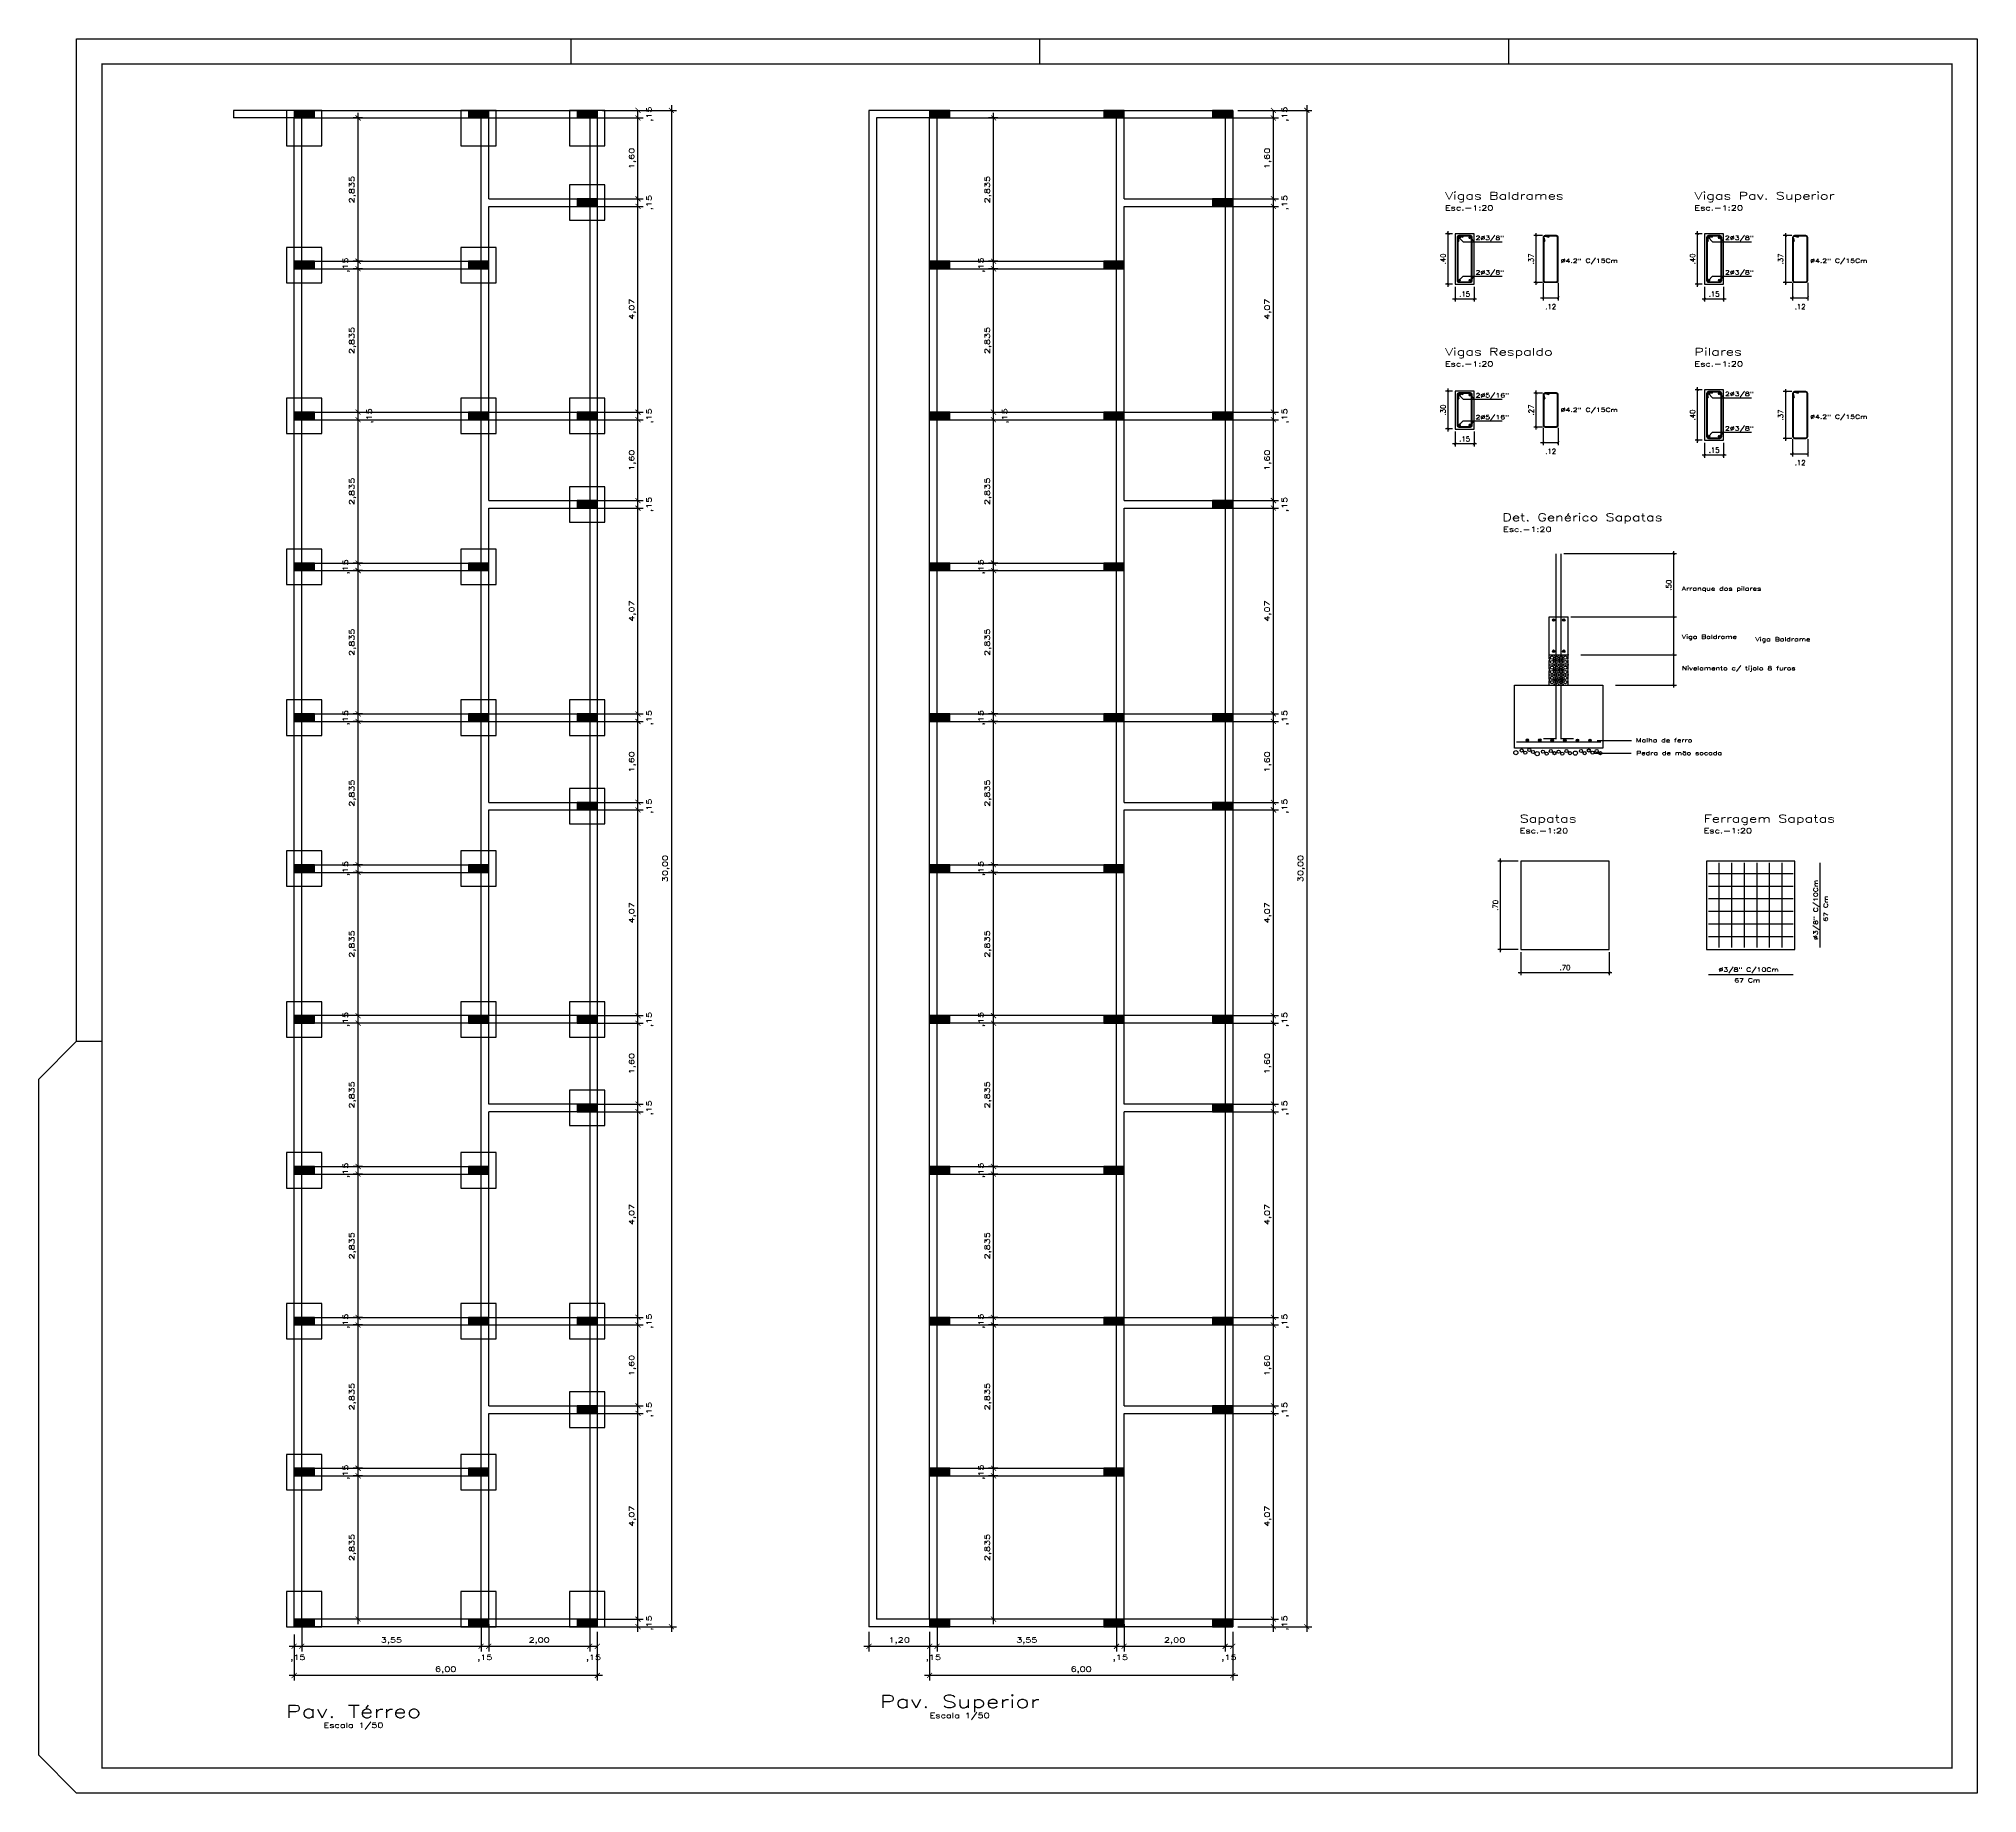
# Model space of a CAD drawing. Extents: x 241 to 398, y 106 to 179.
# Drawn here: x 320.25 to 358.62, y 144.69 to 179.4 of the extents above; entities that cross this region are included whole.
import ezdxf
from ezdxf.enums import TextEntityAlignment as Align

# ---------------------------------------------------------------- set-up
doc = ezdxf.new("R2010")
doc.units = 0
doc.layers.get('0').update_dxf_attribs({"linetype": 'CONTINUOUS'})
doc.layers.get('DEFPOINTS').update_dxf_attribs({"linetype": 'CONTINUOUS'})
for name, color, linetype in [('ALVCORTE', 5, 'CONTINUOUS'), ('ALVVISTA', 8, 'CONTINUOUS'), ('COTAS', 7, 'CONTINUOUS'), ('ESPEC', 7, 'CONTINUOUS'), ('ESQUADRIA', 3, 'CONTINUOUS'), ('FERROC', 5, 'CONTINUOUS'), ('FERROV', 8, 'CONTINUOUS'), ('TEXTOS', 7, 'CONTINUOUS')]:
    doc.layers.add(name, color=color, linetype=linetype)
doc.styles.add('REGUA200', font='romans.shx', dxfattribs={"width": 1.4})
doc.styles.add('REGUA60', font='romans.shx', dxfattribs={"width": 1.4})
doc.styles.add('REGUA80', font='romans.shx', dxfattribs={"width": 1.4})
doc.styles.add('ROMANS', font='romans.shx')
doc.styles.get("Standard").update_dxf_attribs({"font": 'ISOCP'})
doc.dimstyles.new('ISO-25', dxfattribs={"dimtxt": 2.5, "dimasz": 2.5, "dimexe": 1.25, "dimexo": 0.625, "dimtad": 1, "dimdec": 4, "dimdsep": 46, "dimlunit": 6, "dimtxsty": 'Standard', "dimcen": 2.5, "dimadec": 0, "dimazin": 0, "dimtfac": 1, "dimtdec": 4, "dimtmove": 0, "dimatfit": 3, "dimfxl": 0, "dimtolj": 1, "dimtzin": 0, "dimarcsym": 0})

# ---------------------------------------------------------------- blocks, each defined once
blk = doc.blocks.new('TITUL2')
at = {"color": 6, "style": 'REGUA200', "width": 1.4}
blk.add_attdef('TITULO', text='', height=5, dxfattribs=at).set_placement((0, 0), align=Align.CENTER)
at = {"color": 0, "style": 'REGUA80', "width": 1.4}
blk.add_attdef('ESCALA', text='', height=2, dxfattribs=at).set_placement((0, -4), align=Align.CENTER)
blk = doc.blocks.new('_ARCHTICK')
at = {"color": 0, "linetype": 'ByBlock', "const_width": 0.15}
blk.add_lwpolyline([(-0.5, -0.5), (0.5, 0.5)], dxfattribs=at)
blk = doc.blocks.new('*D196')
at = {"color": 1, "linetype": 'ByBlock', "transparency": 16777216}
for p, q in [((265.513, 149.358), (266.467, 149.358)), ((266.367, 145.188), (266.367, 149.458))]:
    blk.add_line(p, q, dxfattribs=at)
at = {"layer": 'DEFPOINTS', "color": 0, "linetype": 'ByBlock', "transparency": 16777216}
for p in [(265.413, 149.358, -3.35), (266.367, 149.358), (265.413, 145.288, -3.35)]:
    blk.add_point(p, dxfattribs=at)
at = {"color": 1, "linetype": 'ByBlock', "transparency": 16777216, "xscale": 0.1, "yscale": 0.1, "zscale": 0.1}
for p, rotation in [((266.367, 149.358), 90), ((266.367, 145.288), 270)]:
    blk.add_blockref('_ARCHTICK', p, dxfattribs=dict(at, rotation=rotation))
at = {"color": 7, "linetype": 'ByBlock', "transparency": 16777216, "insert": (266.258, 147.323), "char_height": 0.1, "attachment_point": 5, "rotation": 90, "style": 'REGUA60'}
blk.add_mtext('\\A1;4,07', dxfattribs=at)
blk = doc.blocks.new('*D195')
at = {"color": 1, "linetype": 'ByBlock', "transparency": 16777216}
for p, q in [((265.663, 175.138), (267.129, 175.138)), ((267.029, 175.238), (267.029, 145.038)), ((265.663, 145.138), (267.129, 145.138))]:
    blk.add_line(p, q, dxfattribs=at)
at = {"layer": 'DEFPOINTS', "color": 0, "linetype": 'ByBlock', "transparency": 16777216}
for p in [(265.563, 175.138, -3.35), (265.563, 145.138, -3.35), (267.029, 145.138)]:
    blk.add_point(p, dxfattribs=at)
at = {"color": 1, "linetype": 'ByBlock', "transparency": 16777216, "xscale": 0.1, "yscale": 0.1, "zscale": 0.1}
for p, rotation in [((267.029, 175.138), 90), ((267.029, 145.138), 270)]:
    blk.add_blockref('_ARCHTICK', p, dxfattribs=dict(at, rotation=rotation))
at = {"color": 7, "linetype": 'ByBlock', "transparency": 16777216, "insert": (266.919, 160.138), "char_height": 0.1, "attachment_point": 5, "rotation": 90, "style": 'REGUA60'}
blk.add_mtext('\\A1;30,00', dxfattribs=at)
blk = doc.blocks.new('*D194')
at = {"color": 1, "linetype": 'ByBlock', "transparency": 16777216}
for p, q in [((260.828, 148.173), (260.828, 151.208)), ((260.913, 151.108), (260.728, 151.108)), ((260.913, 148.273), (260.728, 148.273))]:
    blk.add_line(p, q, dxfattribs=at)
at = {"layer": 'DEFPOINTS', "color": 0, "linetype": 'ByBlock', "transparency": 16777216}
for p in [(260.828, 151.108), (261.013, 151.108, -3.35), (261.013, 148.273, -3.35)]:
    blk.add_point(p, dxfattribs=at)
at = {"color": 1, "linetype": 'ByBlock', "transparency": 16777216, "xscale": 0.1, "yscale": 0.1, "zscale": 0.1}
for p, rotation in [((260.828, 151.108), 90), ((260.828, 148.273), 270)]:
    blk.add_blockref('_ARCHTICK', p, dxfattribs=dict(at, rotation=rotation))
at = {"color": 7, "linetype": 'ByBlock', "transparency": 16777216, "insert": (260.719, 149.69), "char_height": 0.1, "attachment_point": 5, "rotation": 90, "style": 'REGUA60'}
blk.add_mtext('\\A1;2,835', dxfattribs=at)
blk = doc.blocks.new('*D177')
at = {"color": 1, "linetype": 'ByBlock', "transparency": 16777216}
for p, q in [((248.253, 148.173), (248.253, 151.208)), ((248.337, 151.108), (248.153, 151.108)), ((248.337, 148.273), (248.153, 148.273))]:
    blk.add_line(p, q, dxfattribs=at)
at = {"layer": 'DEFPOINTS', "color": 0, "linetype": 'ByBlock', "transparency": 16777216}
for p in [(248.253, 151.108), (248.437, 151.108, -3.35), (248.437, 148.273, -3.35)]:
    blk.add_point(p, dxfattribs=at)
at = {"color": 1, "linetype": 'ByBlock', "transparency": 16777216, "xscale": 0.1, "yscale": 0.1, "zscale": 0.1}
for p, rotation in [((248.253, 151.108), 90), ((248.253, 148.273), 270)]:
    blk.add_blockref('_ARCHTICK', p, dxfattribs=dict(at, rotation=rotation))
at = {"color": 7, "linetype": 'ByBlock', "transparency": 16777216, "insert": (248.143, 149.69), "char_height": 0.1, "attachment_point": 5, "rotation": 90, "style": 'REGUA60'}
blk.add_mtext('\\A1;2,835', dxfattribs=at)
blk = doc.blocks.new('*D174')
at = {"color": 1, "linetype": 'ByBlock', "transparency": 16777216}
for p, q in [((253.087, 175.138), (254.553, 175.138)), ((254.453, 175.238), (254.453, 145.038)), ((253.087, 145.138), (254.553, 145.138))]:
    blk.add_line(p, q, dxfattribs=at)
at = {"layer": 'DEFPOINTS', "color": 0, "linetype": 'ByBlock', "transparency": 16777216}
for p in [(252.987, 175.138, -3.35), (252.987, 145.138, -3.35), (254.453, 145.138)]:
    blk.add_point(p, dxfattribs=at)
at = {"color": 1, "linetype": 'ByBlock', "transparency": 16777216, "xscale": 0.1, "yscale": 0.1, "zscale": 0.1}
for p, rotation in [((254.453, 175.138), 90), ((254.453, 145.138), 270)]:
    blk.add_blockref('_ARCHTICK', p, dxfattribs=dict(at, rotation=rotation))
at = {"color": 7, "linetype": 'ByBlock', "transparency": 16777216, "insert": (254.343, 160.138), "char_height": 0.1, "attachment_point": 5, "rotation": 90, "style": 'REGUA60'}
blk.add_mtext('\\A1;30,00', dxfattribs=at)
blk = doc.blocks.new('*D154')
at = {"color": 1, "linetype": 'ByBlock', "transparency": 16777216}
for p, q in [((252.937, 149.358), (253.892, 149.358)), ((253.792, 145.188), (253.792, 149.458))]:
    blk.add_line(p, q, dxfattribs=at)
at = {"layer": 'DEFPOINTS', "color": 0, "linetype": 'ByBlock', "transparency": 16777216}
for p in [(252.837, 149.358, -3.35), (253.792, 149.358), (252.837, 145.288, -3.35)]:
    blk.add_point(p, dxfattribs=at)
at = {"color": 1, "linetype": 'ByBlock', "transparency": 16777216, "xscale": 0.1, "yscale": 0.1, "zscale": 0.1}
for p, rotation in [((253.792, 149.358), 90), ((253.792, 145.288), 270)]:
    blk.add_blockref('_ARCHTICK', p, dxfattribs=dict(at, rotation=rotation))
at = {"color": 7, "linetype": 'ByBlock', "transparency": 16777216, "insert": (253.682, 147.323), "char_height": 0.1, "attachment_point": 5, "rotation": 90, "style": 'REGUA60'}
blk.add_mtext('\\A1;4,07', dxfattribs=at)
blk = doc.blocks.new('*D205')
at = {"color": 1, "linetype": 'ByBlock', "transparency": 16777216}
for p, q in [((258.363, 145.038), (258.363, 144.651)), ((259.563, 145.038), (259.563, 144.651)), ((258.263, 144.751), (259.663, 144.751))]:
    blk.add_line(p, q, dxfattribs=at)
at = {"layer": 'DEFPOINTS', "color": 0, "linetype": 'ByBlock', "transparency": 16777216}
for p in [(258.363, 145.138, -3.35), (259.563, 145.138, -3.35), (259.563, 144.751)]:
    blk.add_point(p, dxfattribs=at)
at = {"color": 1, "linetype": 'ByBlock', "transparency": 16777216, "xscale": 0.1, "yscale": 0.1, "zscale": 0.1, "rotation": 180}
blk.add_blockref('_ARCHTICK', (258.363, 144.751), dxfattribs=at)
at = {"color": 1, "linetype": 'ByBlock', "transparency": 16777216, "xscale": 0.1, "yscale": 0.1, "zscale": 0.1}
blk.add_blockref('_ARCHTICK', (259.563, 144.751), dxfattribs=at)
at = {"color": 7, "linetype": 'ByBlock', "transparency": 16777216, "insert": (258.963, 144.861), "char_height": 0.1, "attachment_point": 5, "style": 'REGUA60'}
blk.add_mtext('\\A1;1,20', dxfattribs=at)
blk = doc.blocks.new('*D204')
at = {"color": 1, "linetype": 'ByBlock', "transparency": 16777216}
for p, q in [((259.713, 145.188), (259.713, 144.651)), ((259.463, 144.751), (259.713, 144.751))]:
    blk.add_line(p, q, dxfattribs=at)
at = {"layer": 'DEFPOINTS', "color": 0, "linetype": 'ByBlock', "transparency": 16777216}
for p in [(259.563, 145.138, -3.35), (259.713, 145.288, -3.35), (259.713, 144.751)]:
    blk.add_point(p, dxfattribs=at)
at = {"color": 1, "linetype": 'ByBlock', "transparency": 16777216, "xscale": 0.1, "yscale": 0.1, "zscale": 0.1, "rotation": 180}
blk.add_blockref('_ARCHTICK', (259.563, 144.751), dxfattribs=at)
at = {"color": 1, "linetype": 'ByBlock', "transparency": 16777216, "xscale": 0.1, "yscale": 0.1, "zscale": 0.1}
blk.add_blockref('_ARCHTICK', (259.713, 144.751), dxfattribs=at)
at = {"color": 7, "linetype": 'ByBlock', "transparency": 16777216, "insert": (259.638, 144.517), "char_height": 0.1, "attachment_point": 5, "style": 'REGUA60'}
blk.add_mtext('\\A1;,15', dxfattribs=at)
blk = doc.blocks.new('*D203')
at = {"color": 1, "linetype": 'ByBlock', "transparency": 16777216}
for p, q in [((263.263, 145.188), (263.263, 144.651)), ((259.613, 144.751), (263.363, 144.751))]:
    blk.add_line(p, q, dxfattribs=at)
at = {"layer": 'DEFPOINTS', "color": 0, "linetype": 'ByBlock', "transparency": 16777216}
for p in [(259.713, 145.288, -3.35), (263.263, 145.288, -3.35), (263.263, 144.751)]:
    blk.add_point(p, dxfattribs=at)
at = {"color": 1, "linetype": 'ByBlock', "transparency": 16777216, "xscale": 0.1, "yscale": 0.1, "zscale": 0.1, "rotation": 180}
blk.add_blockref('_ARCHTICK', (259.713, 144.751), dxfattribs=at)
at = {"color": 1, "linetype": 'ByBlock', "transparency": 16777216, "xscale": 0.1, "yscale": 0.1, "zscale": 0.1}
blk.add_blockref('_ARCHTICK', (263.263, 144.751), dxfattribs=at)
at = {"color": 7, "linetype": 'ByBlock', "transparency": 16777216, "insert": (261.488, 144.861), "char_height": 0.1, "attachment_point": 5, "style": 'REGUA60'}
blk.add_mtext('\\A1;3,55', dxfattribs=at)
blk = doc.blocks.new('*D202')
at = {"color": 1, "linetype": 'ByBlock', "transparency": 16777216}
for p, q in [((263.413, 145.188), (263.413, 144.651)), ((263.163, 144.751), (263.413, 144.751))]:
    blk.add_line(p, q, dxfattribs=at)
at = {"layer": 'DEFPOINTS', "color": 0, "linetype": 'ByBlock', "transparency": 16777216}
for p in [(263.263, 145.288, -3.35), (263.413, 145.288, -3.35), (263.413, 144.751)]:
    blk.add_point(p, dxfattribs=at)
at = {"color": 1, "linetype": 'ByBlock', "transparency": 16777216, "xscale": 0.1, "yscale": 0.1, "zscale": 0.1, "rotation": 180}
blk.add_blockref('_ARCHTICK', (263.263, 144.751), dxfattribs=at)
at = {"color": 1, "linetype": 'ByBlock', "transparency": 16777216, "xscale": 0.1, "yscale": 0.1, "zscale": 0.1}
blk.add_blockref('_ARCHTICK', (263.413, 144.751), dxfattribs=at)
at = {"color": 7, "linetype": 'ByBlock', "transparency": 16777216, "insert": (263.338, 144.517), "char_height": 0.1, "attachment_point": 5, "style": 'REGUA60'}
blk.add_mtext('\\A1;,15', dxfattribs=at)
blk = doc.blocks.new('*D201')
at = {"color": 1, "linetype": 'ByBlock', "transparency": 16777216}
for p, q in [((265.413, 145.188), (265.413, 144.651)), ((263.313, 144.751), (265.513, 144.751))]:
    blk.add_line(p, q, dxfattribs=at)
at = {"layer": 'DEFPOINTS', "color": 0, "linetype": 'ByBlock', "transparency": 16777216}
for p in [(263.413, 145.288, -3.35), (265.413, 145.288, -3.35), (265.413, 144.751)]:
    blk.add_point(p, dxfattribs=at)
at = {"color": 1, "linetype": 'ByBlock', "transparency": 16777216, "xscale": 0.1, "yscale": 0.1, "zscale": 0.1, "rotation": 180}
blk.add_blockref('_ARCHTICK', (263.413, 144.751), dxfattribs=at)
at = {"color": 1, "linetype": 'ByBlock', "transparency": 16777216, "xscale": 0.1, "yscale": 0.1, "zscale": 0.1}
blk.add_blockref('_ARCHTICK', (265.413, 144.751), dxfattribs=at)
at = {"color": 7, "linetype": 'ByBlock', "transparency": 16777216, "insert": (264.413, 144.861), "char_height": 0.1, "attachment_point": 5, "style": 'REGUA60'}
blk.add_mtext('\\A1;2,00', dxfattribs=at)
blk = doc.blocks.new('*D200')
at = {"color": 1, "linetype": 'ByBlock', "transparency": 16777216}
for p, q in [((265.563, 145.038), (265.563, 144.651)), ((265.313, 144.751), (265.563, 144.751))]:
    blk.add_line(p, q, dxfattribs=at)
at = {"layer": 'DEFPOINTS', "color": 0, "linetype": 'ByBlock', "transparency": 16777216}
for p in [(265.413, 145.288, -3.35), (265.563, 145.138, -3.35), (265.563, 144.751)]:
    blk.add_point(p, dxfattribs=at)
at = {"color": 1, "linetype": 'ByBlock', "transparency": 16777216, "xscale": 0.1, "yscale": 0.1, "zscale": 0.1, "rotation": 180}
blk.add_blockref('_ARCHTICK', (265.413, 144.751), dxfattribs=at)
at = {"color": 1, "linetype": 'ByBlock', "transparency": 16777216, "xscale": 0.1, "yscale": 0.1, "zscale": 0.1}
blk.add_blockref('_ARCHTICK', (265.563, 144.751), dxfattribs=at)
at = {"color": 7, "linetype": 'ByBlock', "transparency": 16777216, "insert": (265.488, 144.517), "char_height": 0.1, "attachment_point": 5, "style": 'REGUA60'}
blk.add_mtext('\\A1;,15', dxfattribs=at)
blk = doc.blocks.new('*D199')
at = {"color": 1, "linetype": 'ByBlock', "transparency": 16777216}
for p, q in [((265.513, 145.288), (266.467, 145.288)), ((265.663, 145.138), (266.467, 145.138)), ((266.367, 145.038), (266.367, 145.288))]:
    blk.add_line(p, q, dxfattribs=at)
at = {"layer": 'DEFPOINTS', "color": 0, "linetype": 'ByBlock', "transparency": 16777216}
for p in [(265.413, 145.288, -3.35), (265.563, 145.138, -3.35), (266.367, 145.288)]:
    blk.add_point(p, dxfattribs=at)
at = {"color": 1, "linetype": 'ByBlock', "transparency": 16777216, "xscale": 0.1, "yscale": 0.1, "zscale": 0.1}
for p, rotation in [((266.367, 145.288), 90), ((266.367, 145.138), 270)]:
    blk.add_blockref('_ARCHTICK', p, dxfattribs=dict(at, rotation=rotation))
at = {"color": 7, "linetype": 'ByBlock', "transparency": 16777216, "insert": (266.602, 145.213), "char_height": 0.1, "attachment_point": 5, "rotation": 90, "style": 'REGUA60'}
blk.add_mtext('\\A1;,15', dxfattribs=at)
blk = doc.blocks.new('*D198')
at = {"color": 1, "linetype": 'ByBlock', "transparency": 16777216}
for p, q in [((260.913, 148.273), (260.728, 148.273)), ((260.828, 148.023), (260.828, 148.273))]:
    blk.add_line(p, q, dxfattribs=at)
at = {"layer": 'DEFPOINTS', "color": 0, "linetype": 'ByBlock', "transparency": 16777216}
for p in [(260.828, 148.273), (261.013, 148.273, -3.35), (261.013, 148.123, -3.35)]:
    blk.add_point(p, dxfattribs=at)
at = {"color": 1, "linetype": 'ByBlock', "transparency": 16777216, "xscale": 0.1, "yscale": 0.1, "zscale": 0.1}
for p, rotation in [((260.828, 148.273), 90), ((260.828, 148.123), 270)]:
    blk.add_blockref('_ARCHTICK', p, dxfattribs=dict(at, rotation=rotation))
at = {"color": 7, "linetype": 'ByBlock', "transparency": 16777216, "insert": (260.594, 148.198), "char_height": 0.1, "attachment_point": 5, "rotation": 90, "style": 'REGUA60'}
blk.add_mtext('\\A1;,15', dxfattribs=at)
blk = doc.blocks.new('*D197')
at = {"color": 1, "linetype": 'ByBlock', "transparency": 16777216}
for p, q in [((260.913, 148.123), (260.728, 148.123)), ((260.828, 145.188), (260.828, 148.223)), ((260.866, 145.288), (260.728, 145.288))]:
    blk.add_line(p, q, dxfattribs=at)
at = {"layer": 'DEFPOINTS', "color": 0, "linetype": 'ByBlock', "transparency": 16777216}
for p in [(260.828, 148.123), (261.013, 148.123, -3.35), (260.966, 145.288, -3.35)]:
    blk.add_point(p, dxfattribs=at)
at = {"color": 1, "linetype": 'ByBlock', "transparency": 16777216, "xscale": 0.1, "yscale": 0.1, "zscale": 0.1}
for p, rotation in [((260.828, 148.123), 90), ((260.828, 145.288), 270)]:
    blk.add_blockref('_ARCHTICK', p, dxfattribs=dict(at, rotation=rotation))
at = {"color": 7, "linetype": 'ByBlock', "transparency": 16777216, "insert": (260.719, 146.705), "char_height": 0.1, "attachment_point": 5, "rotation": 90, "style": 'REGUA60'}
blk.add_mtext('\\A1;2,835', dxfattribs=at)
blk = doc.blocks.new('*D176')
at = {"color": 1, "linetype": 'ByBlock', "transparency": 16777216}
for p, q in [((248.337, 148.273), (248.153, 148.273)), ((248.253, 148.023), (248.253, 148.273))]:
    blk.add_line(p, q, dxfattribs=at)
at = {"layer": 'DEFPOINTS', "color": 0, "linetype": 'ByBlock', "transparency": 16777216}
for p in [(248.253, 148.273), (248.437, 148.273, -3.35), (248.437, 148.123, -3.35)]:
    blk.add_point(p, dxfattribs=at)
at = {"color": 1, "linetype": 'ByBlock', "transparency": 16777216, "xscale": 0.1, "yscale": 0.1, "zscale": 0.1}
for p, rotation in [((248.253, 148.273), 90), ((248.253, 148.123), 270)]:
    blk.add_blockref('_ARCHTICK', p, dxfattribs=dict(at, rotation=rotation))
at = {"color": 7, "linetype": 'ByBlock', "transparency": 16777216, "insert": (248.018, 148.198), "char_height": 0.1, "attachment_point": 5, "rotation": 90, "style": 'REGUA60'}
blk.add_mtext('\\A1;,15', dxfattribs=at)
blk = doc.blocks.new('*D175')
at = {"color": 1, "linetype": 'ByBlock', "transparency": 16777216}
for p, q in [((248.337, 148.123), (248.153, 148.123)), ((248.253, 145.188), (248.253, 148.223)), ((248.29, 145.288), (248.153, 145.288))]:
    blk.add_line(p, q, dxfattribs=at)
at = {"layer": 'DEFPOINTS', "color": 0, "linetype": 'ByBlock', "transparency": 16777216}
for p in [(248.253, 148.123), (248.437, 148.123, -3.35), (248.39, 145.288, -3.35)]:
    blk.add_point(p, dxfattribs=at)
at = {"color": 1, "linetype": 'ByBlock', "transparency": 16777216, "xscale": 0.1, "yscale": 0.1, "zscale": 0.1}
for p, rotation in [((248.253, 148.123), 90), ((248.253, 145.288), 270)]:
    blk.add_blockref('_ARCHTICK', p, dxfattribs=dict(at, rotation=rotation))
at = {"color": 7, "linetype": 'ByBlock', "transparency": 16777216, "insert": (248.143, 146.705), "char_height": 0.1, "attachment_point": 5, "rotation": 90, "style": 'REGUA60'}
blk.add_mtext('\\A1;2,835', dxfattribs=at)
blk = doc.blocks.new('*D153')
at = {"color": 1, "linetype": 'ByBlock', "transparency": 16777216}
for p, q in [((252.937, 145.288), (253.892, 145.288)), ((253.087, 145.138), (253.892, 145.138)), ((253.792, 145.038), (253.792, 145.288))]:
    blk.add_line(p, q, dxfattribs=at)
at = {"layer": 'DEFPOINTS', "color": 0, "linetype": 'ByBlock', "transparency": 16777216}
for p in [(252.837, 145.288, -3.35), (252.987, 145.138, -3.35), (253.792, 145.288)]:
    blk.add_point(p, dxfattribs=at)
at = {"color": 1, "linetype": 'ByBlock', "transparency": 16777216, "xscale": 0.1, "yscale": 0.1, "zscale": 0.1}
for p, rotation in [((253.792, 145.288), 90), ((253.792, 145.138), 270)]:
    blk.add_blockref('_ARCHTICK', p, dxfattribs=dict(at, rotation=rotation))
at = {"color": 7, "linetype": 'ByBlock', "transparency": 16777216, "insert": (254.026, 145.213), "char_height": 0.1, "attachment_point": 5, "rotation": 90, "style": 'REGUA60'}
blk.add_mtext('\\A1;,15', dxfattribs=at)
blk = doc.blocks.new('*D151')
at = {"color": 1, "linetype": 'ByBlock', "transparency": 16777216}
for p, q in [((252.987, 145.038), (252.987, 144.651)), ((252.737, 144.751), (252.987, 144.751))]:
    blk.add_line(p, q, dxfattribs=at)
at = {"layer": 'DEFPOINTS', "color": 0, "linetype": 'ByBlock', "transparency": 16777216}
for p in [(252.837, 145.288, -3.35), (252.987, 145.138, -3.35), (252.987, 144.751)]:
    blk.add_point(p, dxfattribs=at)
at = {"color": 1, "linetype": 'ByBlock', "transparency": 16777216, "xscale": 0.1, "yscale": 0.1, "zscale": 0.1, "rotation": 180}
blk.add_blockref('_ARCHTICK', (252.837, 144.751), dxfattribs=at)
at = {"color": 1, "linetype": 'ByBlock', "transparency": 16777216, "xscale": 0.1, "yscale": 0.1, "zscale": 0.1}
blk.add_blockref('_ARCHTICK', (252.987, 144.751), dxfattribs=at)
at = {"color": 7, "linetype": 'ByBlock', "transparency": 16777216, "insert": (252.912, 144.517), "char_height": 0.1, "attachment_point": 5, "style": 'REGUA60'}
blk.add_mtext('\\A1;,15', dxfattribs=at)
blk = doc.blocks.new('*D150')
at = {"color": 1, "linetype": 'ByBlock', "transparency": 16777216}
for p, q in [((252.837, 145.188), (252.837, 144.651)), ((250.737, 144.751), (252.937, 144.751))]:
    blk.add_line(p, q, dxfattribs=at)
at = {"layer": 'DEFPOINTS', "color": 0, "linetype": 'ByBlock', "transparency": 16777216}
for p in [(250.837, 145.288, -3.35), (252.837, 145.288, -3.35), (252.837, 144.751)]:
    blk.add_point(p, dxfattribs=at)
at = {"color": 1, "linetype": 'ByBlock', "transparency": 16777216, "xscale": 0.1, "yscale": 0.1, "zscale": 0.1, "rotation": 180}
blk.add_blockref('_ARCHTICK', (250.837, 144.751), dxfattribs=at)
at = {"color": 1, "linetype": 'ByBlock', "transparency": 16777216, "xscale": 0.1, "yscale": 0.1, "zscale": 0.1}
blk.add_blockref('_ARCHTICK', (252.837, 144.751), dxfattribs=at)
at = {"color": 7, "linetype": 'ByBlock', "transparency": 16777216, "insert": (251.837, 144.861), "char_height": 0.1, "attachment_point": 5, "style": 'REGUA60'}
blk.add_mtext('\\A1;2,00', dxfattribs=at)
blk = doc.blocks.new('*D149')
at = {"color": 1, "linetype": 'ByBlock', "transparency": 16777216}
for p, q in [((250.837, 145.188), (250.837, 144.651)), ((250.587, 144.751), (250.837, 144.751))]:
    blk.add_line(p, q, dxfattribs=at)
at = {"layer": 'DEFPOINTS', "color": 0, "linetype": 'ByBlock', "transparency": 16777216}
for p in [(250.687, 145.288, -3.35), (250.837, 145.288, -3.35), (250.837, 144.751)]:
    blk.add_point(p, dxfattribs=at)
at = {"color": 1, "linetype": 'ByBlock', "transparency": 16777216, "xscale": 0.1, "yscale": 0.1, "zscale": 0.1, "rotation": 180}
blk.add_blockref('_ARCHTICK', (250.687, 144.751), dxfattribs=at)
at = {"color": 1, "linetype": 'ByBlock', "transparency": 16777216, "xscale": 0.1, "yscale": 0.1, "zscale": 0.1}
blk.add_blockref('_ARCHTICK', (250.837, 144.751), dxfattribs=at)
at = {"color": 7, "linetype": 'ByBlock', "transparency": 16777216, "insert": (250.762, 144.517), "char_height": 0.1, "attachment_point": 5, "style": 'REGUA60'}
blk.add_mtext('\\A1;,15', dxfattribs=at)
blk = doc.blocks.new('*D148')
at = {"color": 1, "linetype": 'ByBlock', "transparency": 16777216}
for p, q in [((250.687, 145.188), (250.687, 144.651)), ((247.037, 144.751), (250.787, 144.751))]:
    blk.add_line(p, q, dxfattribs=at)
at = {"layer": 'DEFPOINTS', "color": 0, "linetype": 'ByBlock', "transparency": 16777216}
for p in [(247.137, 145.288, -3.35), (250.687, 145.288, -3.35), (250.687, 144.751)]:
    blk.add_point(p, dxfattribs=at)
at = {"color": 1, "linetype": 'ByBlock', "transparency": 16777216, "xscale": 0.1, "yscale": 0.1, "zscale": 0.1, "rotation": 180}
blk.add_blockref('_ARCHTICK', (247.137, 144.751), dxfattribs=at)
at = {"color": 1, "linetype": 'ByBlock', "transparency": 16777216, "xscale": 0.1, "yscale": 0.1, "zscale": 0.1}
blk.add_blockref('_ARCHTICK', (250.687, 144.751), dxfattribs=at)
at = {"color": 7, "linetype": 'ByBlock', "transparency": 16777216, "insert": (248.912, 144.861), "char_height": 0.1, "attachment_point": 5, "style": 'REGUA60'}
blk.add_mtext('\\A1;3,55', dxfattribs=at)
blk = doc.blocks.new('*D147')
at = {"color": 1, "linetype": 'ByBlock', "transparency": 16777216}
for p, q in [((247.137, 145.188), (247.137, 144.651)), ((246.887, 144.751), (247.137, 144.751))]:
    blk.add_line(p, q, dxfattribs=at)
at = {"layer": 'DEFPOINTS', "color": 0, "linetype": 'ByBlock', "transparency": 16777216}
for p in [(246.987, 145.138, -3.35), (247.137, 145.288, -3.35), (247.137, 144.751)]:
    blk.add_point(p, dxfattribs=at)
at = {"color": 1, "linetype": 'ByBlock', "transparency": 16777216, "xscale": 0.1, "yscale": 0.1, "zscale": 0.1, "rotation": 180}
blk.add_blockref('_ARCHTICK', (246.987, 144.751), dxfattribs=at)
at = {"color": 1, "linetype": 'ByBlock', "transparency": 16777216, "xscale": 0.1, "yscale": 0.1, "zscale": 0.1}
blk.add_blockref('_ARCHTICK', (247.137, 144.751), dxfattribs=at)
at = {"color": 7, "linetype": 'ByBlock', "transparency": 16777216, "insert": (247.062, 144.517), "char_height": 0.1, "attachment_point": 5, "style": 'REGUA60'}
blk.add_mtext('\\A1;,15', dxfattribs=at)
blk = doc.blocks.new('*D152')
at = {"color": 1, "linetype": 'ByBlock', "transparency": 16777216}
for p, q in [((246.987, 144.982), (246.987, 144.073)), ((252.987, 144.982), (252.987, 144.073)), ((253.087, 144.173), (246.887, 144.173))]:
    blk.add_line(p, q, dxfattribs=at)
at = {"layer": 'DEFPOINTS', "color": 0, "linetype": 'ByBlock', "transparency": 16777216}
for p in [(246.987, 145.082), (252.987, 145.082), (246.987, 144.173)]:
    blk.add_point(p, dxfattribs=at)
at = {"color": 1, "linetype": 'ByBlock', "transparency": 16777216, "xscale": 0.1, "yscale": 0.1, "zscale": 0.1, "rotation": 180}
blk.add_blockref('_ARCHTICK', (246.987, 144.173), dxfattribs=at)
at = {"color": 1, "linetype": 'ByBlock', "transparency": 16777216, "xscale": 0.1, "yscale": 0.1, "zscale": 0.1}
blk.add_blockref('_ARCHTICK', (252.987, 144.173), dxfattribs=at)
at = {"color": 7, "linetype": 'ByBlock', "transparency": 16777216, "insert": (249.987, 144.283), "char_height": 0.1, "attachment_point": 5, "style": 'REGUA60'}
blk.add_mtext('\\A1;6,00', dxfattribs=at)
blk = doc.blocks.new('*D206')
at = {"color": 1, "linetype": 'ByBlock', "transparency": 16777216}
for p, q in [((259.563, 144.982), (259.563, 144.073)), ((265.563, 144.982), (265.563, 144.073)), ((265.663, 144.173), (259.463, 144.173))]:
    blk.add_line(p, q, dxfattribs=at)
at = {"layer": 'DEFPOINTS', "color": 0, "linetype": 'ByBlock', "transparency": 16777216}
for p in [(259.563, 145.082), (265.563, 145.082), (259.563, 144.173)]:
    blk.add_point(p, dxfattribs=at)
at = {"color": 1, "linetype": 'ByBlock', "transparency": 16777216, "xscale": 0.1, "yscale": 0.1, "zscale": 0.1, "rotation": 180}
blk.add_blockref('_ARCHTICK', (259.563, 144.173), dxfattribs=at)
at = {"color": 1, "linetype": 'ByBlock', "transparency": 16777216, "xscale": 0.1, "yscale": 0.1, "zscale": 0.1}
blk.add_blockref('_ARCHTICK', (265.563, 144.173), dxfattribs=at)
at = {"color": 7, "linetype": 'ByBlock', "transparency": 16777216, "insert": (262.563, 144.283), "char_height": 0.1, "attachment_point": 5, "style": 'REGUA60'}
blk.add_mtext('\\A1;6,00', dxfattribs=at)
blk = doc.blocks.new('*D241')
at = {"color": 1, "linetype": 'ByBlock', "transparency": 16777216}
for p, q in [((265.513, 149.508), (266.467, 149.508)), ((266.367, 149.258), (266.367, 149.508))]:
    blk.add_line(p, q, dxfattribs=at)
at = {"layer": 'DEFPOINTS', "color": 0, "linetype": 'ByBlock', "transparency": 16777216}
for p in [(265.413, 149.508, -3.35), (265.413, 149.358, -3.35), (266.367, 149.508)]:
    blk.add_point(p, dxfattribs=at)
at = {"color": 1, "linetype": 'ByBlock', "transparency": 16777216, "xscale": 0.1, "yscale": 0.1, "zscale": 0.1}
for p, rotation in [((266.367, 149.508), 90), ((266.367, 149.358), 270)]:
    blk.add_blockref('_ARCHTICK', p, dxfattribs=dict(at, rotation=rotation))
at = {"color": 7, "linetype": 'ByBlock', "transparency": 16777216, "insert": (266.602, 149.433), "char_height": 0.1, "attachment_point": 5, "rotation": 90, "style": 'REGUA60'}
blk.add_mtext('\\A1;,15', dxfattribs=at)
blk = doc.blocks.new('*D240')
at = {"color": 1, "linetype": 'ByBlock', "transparency": 16777216}
for p, q in [((266.367, 149.408), (266.367, 151.208)), ((265.513, 151.108), (266.467, 151.108))]:
    blk.add_line(p, q, dxfattribs=at)
at = {"layer": 'DEFPOINTS', "color": 0, "linetype": 'ByBlock', "transparency": 16777216}
for p in [(265.413, 151.108, -3.35), (266.367, 151.108), (265.413, 149.508, -3.35)]:
    blk.add_point(p, dxfattribs=at)
at = {"color": 1, "linetype": 'ByBlock', "transparency": 16777216, "xscale": 0.1, "yscale": 0.1, "zscale": 0.1}
for p, rotation in [((266.367, 151.108), 90), ((266.367, 149.508), 270)]:
    blk.add_blockref('_ARCHTICK', p, dxfattribs=dict(at, rotation=rotation))
at = {"color": 7, "linetype": 'ByBlock', "transparency": 16777216, "insert": (266.258, 150.308), "char_height": 0.1, "attachment_point": 5, "rotation": 90, "style": 'REGUA60'}
blk.add_mtext('\\A1;1,60', dxfattribs=at)
blk = doc.blocks.new('*D239')
at = {"color": 1, "linetype": 'ByBlock', "transparency": 16777216}
for p, q in [((265.513, 151.258), (266.467, 151.258)), ((266.367, 151.008), (266.367, 151.258))]:
    blk.add_line(p, q, dxfattribs=at)
at = {"layer": 'DEFPOINTS', "color": 0, "linetype": 'ByBlock', "transparency": 16777216}
for p in [(265.413, 151.258, -3.35), (266.367, 151.258), (265.413, 151.108, -3.35)]:
    blk.add_point(p, dxfattribs=at)
at = {"color": 1, "linetype": 'ByBlock', "transparency": 16777216, "xscale": 0.1, "yscale": 0.1, "zscale": 0.1}
for p, rotation in [((266.367, 151.258), 90), ((266.367, 151.108), 270)]:
    blk.add_blockref('_ARCHTICK', p, dxfattribs=dict(at, rotation=rotation))
at = {"color": 7, "linetype": 'ByBlock', "transparency": 16777216, "insert": (266.602, 151.183), "char_height": 0.1, "attachment_point": 5, "rotation": 90, "style": 'REGUA60'}
blk.add_mtext('\\A1;,15', dxfattribs=at)
blk = doc.blocks.new('*D238')
at = {"color": 1, "linetype": 'ByBlock', "transparency": 16777216}
for p, q in [((266.367, 151.158), (266.367, 155.428)), ((265.513, 155.328), (266.467, 155.328))]:
    blk.add_line(p, q, dxfattribs=at)
at = {"layer": 'DEFPOINTS', "color": 0, "linetype": 'ByBlock', "transparency": 16777216}
for p in [(265.413, 155.328, -3.35), (266.367, 155.328), (265.413, 151.258, -3.35)]:
    blk.add_point(p, dxfattribs=at)
at = {"color": 1, "linetype": 'ByBlock', "transparency": 16777216, "xscale": 0.1, "yscale": 0.1, "zscale": 0.1}
for p, rotation in [((266.367, 155.328), 90), ((266.367, 151.258), 270)]:
    blk.add_blockref('_ARCHTICK', p, dxfattribs=dict(at, rotation=rotation))
at = {"color": 7, "linetype": 'ByBlock', "transparency": 16777216, "insert": (266.258, 153.293), "char_height": 0.1, "attachment_point": 5, "rotation": 90, "style": 'REGUA60'}
blk.add_mtext('\\A1;4,07', dxfattribs=at)
blk = doc.blocks.new('*D237')
at = {"color": 1, "linetype": 'ByBlock', "transparency": 16777216}
for p, q in [((265.513, 155.478), (266.467, 155.478)), ((266.367, 155.228), (266.367, 155.478))]:
    blk.add_line(p, q, dxfattribs=at)
at = {"layer": 'DEFPOINTS', "color": 0, "linetype": 'ByBlock', "transparency": 16777216}
for p in [(265.413, 155.478, -3.35), (266.367, 155.478), (265.413, 155.328, -3.35)]:
    blk.add_point(p, dxfattribs=at)
at = {"color": 1, "linetype": 'ByBlock', "transparency": 16777216, "xscale": 0.1, "yscale": 0.1, "zscale": 0.1}
for p, rotation in [((266.367, 155.478), 90), ((266.367, 155.328), 270)]:
    blk.add_blockref('_ARCHTICK', p, dxfattribs=dict(at, rotation=rotation))
at = {"color": 7, "linetype": 'ByBlock', "transparency": 16777216, "insert": (266.602, 155.403), "char_height": 0.1, "attachment_point": 5, "rotation": 90, "style": 'REGUA60'}
blk.add_mtext('\\A1;,15', dxfattribs=at)
blk = doc.blocks.new('*D236')
at = {"color": 1, "linetype": 'ByBlock', "transparency": 16777216}
for p, q in [((265.513, 157.078), (266.467, 157.078)), ((266.367, 155.378), (266.367, 157.178))]:
    blk.add_line(p, q, dxfattribs=at)
at = {"layer": 'DEFPOINTS', "color": 0, "linetype": 'ByBlock', "transparency": 16777216}
for p in [(265.413, 157.078, -3.35), (266.367, 157.078), (265.413, 155.478, -3.35)]:
    blk.add_point(p, dxfattribs=at)
at = {"color": 1, "linetype": 'ByBlock', "transparency": 16777216, "xscale": 0.1, "yscale": 0.1, "zscale": 0.1}
for p, rotation in [((266.367, 157.078), 90), ((266.367, 155.478), 270)]:
    blk.add_blockref('_ARCHTICK', p, dxfattribs=dict(at, rotation=rotation))
at = {"color": 7, "linetype": 'ByBlock', "transparency": 16777216, "insert": (266.258, 156.278), "char_height": 0.1, "attachment_point": 5, "rotation": 90, "style": 'REGUA60'}
blk.add_mtext('\\A1;1,60', dxfattribs=at)
blk = doc.blocks.new('*D235')
at = {"color": 1, "linetype": 'ByBlock', "transparency": 16777216}
for p, q in [((265.513, 157.228), (266.467, 157.228)), ((266.367, 156.978), (266.367, 157.228))]:
    blk.add_line(p, q, dxfattribs=at)
at = {"layer": 'DEFPOINTS', "color": 0, "linetype": 'ByBlock', "transparency": 16777216}
for p in [(265.413, 157.228, -3.35), (265.413, 157.078, -3.35), (266.367, 157.228)]:
    blk.add_point(p, dxfattribs=at)
at = {"color": 1, "linetype": 'ByBlock', "transparency": 16777216, "xscale": 0.1, "yscale": 0.1, "zscale": 0.1}
for p, rotation in [((266.367, 157.228), 90), ((266.367, 157.078), 270)]:
    blk.add_blockref('_ARCHTICK', p, dxfattribs=dict(at, rotation=rotation))
at = {"color": 7, "linetype": 'ByBlock', "transparency": 16777216, "insert": (266.602, 157.153), "char_height": 0.1, "attachment_point": 5, "rotation": 90, "style": 'REGUA60'}
blk.add_mtext('\\A1;,15', dxfattribs=at)
blk = doc.blocks.new('*D234')
at = {"color": 1, "linetype": 'ByBlock', "transparency": 16777216}
for p, q in [((265.513, 161.298), (266.467, 161.298)), ((266.367, 157.128), (266.367, 161.398))]:
    blk.add_line(p, q, dxfattribs=at)
at = {"layer": 'DEFPOINTS', "color": 0, "linetype": 'ByBlock', "transparency": 16777216}
for p in [(265.413, 161.298, -3.35), (266.367, 161.298), (265.413, 157.228, -3.35)]:
    blk.add_point(p, dxfattribs=at)
at = {"color": 1, "linetype": 'ByBlock', "transparency": 16777216, "xscale": 0.1, "yscale": 0.1, "zscale": 0.1}
for p, rotation in [((266.367, 161.298), 90), ((266.367, 157.228), 270)]:
    blk.add_blockref('_ARCHTICK', p, dxfattribs=dict(at, rotation=rotation))
at = {"color": 7, "linetype": 'ByBlock', "transparency": 16777216, "insert": (266.258, 159.263), "char_height": 0.1, "attachment_point": 5, "rotation": 90, "style": 'REGUA60'}
blk.add_mtext('\\A1;4,07', dxfattribs=at)
blk = doc.blocks.new('*D233')
at = {"color": 1, "linetype": 'ByBlock', "transparency": 16777216}
for p, q in [((265.513, 161.448), (266.467, 161.448)), ((266.367, 161.198), (266.367, 161.448))]:
    blk.add_line(p, q, dxfattribs=at)
at = {"layer": 'DEFPOINTS', "color": 0, "linetype": 'ByBlock', "transparency": 16777216}
for p in [(265.413, 161.448, -3.35), (265.413, 161.298, -3.35), (266.367, 161.448)]:
    blk.add_point(p, dxfattribs=at)
at = {"color": 1, "linetype": 'ByBlock', "transparency": 16777216, "xscale": 0.1, "yscale": 0.1, "zscale": 0.1}
for p, rotation in [((266.367, 161.448), 90), ((266.367, 161.298), 270)]:
    blk.add_blockref('_ARCHTICK', p, dxfattribs=dict(at, rotation=rotation))
at = {"color": 7, "linetype": 'ByBlock', "transparency": 16777216, "insert": (266.602, 161.373), "char_height": 0.1, "attachment_point": 5, "rotation": 90, "style": 'REGUA60'}
blk.add_mtext('\\A1;,15', dxfattribs=at)
blk = doc.blocks.new('*D232')
at = {"color": 1, "linetype": 'ByBlock', "transparency": 16777216}
for p, q in [((265.513, 163.048), (266.467, 163.048)), ((266.367, 161.348), (266.367, 163.148))]:
    blk.add_line(p, q, dxfattribs=at)
at = {"layer": 'DEFPOINTS', "color": 0, "linetype": 'ByBlock', "transparency": 16777216}
for p in [(265.413, 163.048, -3.35), (266.367, 163.048), (265.413, 161.448, -3.35)]:
    blk.add_point(p, dxfattribs=at)
at = {"color": 1, "linetype": 'ByBlock', "transparency": 16777216, "xscale": 0.1, "yscale": 0.1, "zscale": 0.1}
for p, rotation in [((266.367, 163.048), 90), ((266.367, 161.448), 270)]:
    blk.add_blockref('_ARCHTICK', p, dxfattribs=dict(at, rotation=rotation))
at = {"color": 7, "linetype": 'ByBlock', "transparency": 16777216, "insert": (266.258, 162.248), "char_height": 0.1, "attachment_point": 5, "rotation": 90, "style": 'REGUA60'}
blk.add_mtext('\\A1;1,60', dxfattribs=at)
blk = doc.blocks.new('*D231')
at = {"color": 1, "linetype": 'ByBlock', "transparency": 16777216}
for p, q in [((265.513, 163.198), (266.467, 163.198)), ((266.367, 162.948), (266.367, 163.198))]:
    blk.add_line(p, q, dxfattribs=at)
at = {"layer": 'DEFPOINTS', "color": 0, "linetype": 'ByBlock', "transparency": 16777216}
for p in [(265.413, 163.198, -3.35), (265.413, 163.048, -3.35), (266.367, 163.198)]:
    blk.add_point(p, dxfattribs=at)
at = {"color": 1, "linetype": 'ByBlock', "transparency": 16777216, "xscale": 0.1, "yscale": 0.1, "zscale": 0.1}
for p, rotation in [((266.367, 163.198), 90), ((266.367, 163.048), 270)]:
    blk.add_blockref('_ARCHTICK', p, dxfattribs=dict(at, rotation=rotation))
at = {"color": 7, "linetype": 'ByBlock', "transparency": 16777216, "insert": (266.602, 163.123), "char_height": 0.1, "attachment_point": 5, "rotation": 90, "style": 'REGUA60'}
blk.add_mtext('\\A1;,15', dxfattribs=at)
blk = doc.blocks.new('*D230')
at = {"color": 1, "linetype": 'ByBlock', "transparency": 16777216}
for p, q in [((265.513, 167.268), (266.467, 167.268)), ((266.367, 163.098), (266.367, 167.368))]:
    blk.add_line(p, q, dxfattribs=at)
at = {"layer": 'DEFPOINTS', "color": 0, "linetype": 'ByBlock', "transparency": 16777216}
for p in [(265.413, 167.268, -3.35), (266.367, 167.268), (265.413, 163.198, -3.35)]:
    blk.add_point(p, dxfattribs=at)
at = {"color": 1, "linetype": 'ByBlock', "transparency": 16777216, "xscale": 0.1, "yscale": 0.1, "zscale": 0.1}
for p, rotation in [((266.367, 167.268), 90), ((266.367, 163.198), 270)]:
    blk.add_blockref('_ARCHTICK', p, dxfattribs=dict(at, rotation=rotation))
at = {"color": 7, "linetype": 'ByBlock', "transparency": 16777216, "insert": (266.258, 165.233), "char_height": 0.1, "attachment_point": 5, "rotation": 90, "style": 'REGUA60'}
blk.add_mtext('\\A1;4,07', dxfattribs=at)
blk = doc.blocks.new('*D229')
at = {"color": 1, "linetype": 'ByBlock', "transparency": 16777216}
for p, q in [((265.513, 167.418), (266.467, 167.418)), ((266.367, 167.168), (266.367, 167.418))]:
    blk.add_line(p, q, dxfattribs=at)
at = {"layer": 'DEFPOINTS', "color": 0, "linetype": 'ByBlock', "transparency": 16777216}
for p in [(265.413, 167.418, -3.35), (265.413, 167.268, -3.35), (266.367, 167.418)]:
    blk.add_point(p, dxfattribs=at)
at = {"color": 1, "linetype": 'ByBlock', "transparency": 16777216, "xscale": 0.1, "yscale": 0.1, "zscale": 0.1}
for p, rotation in [((266.367, 167.418), 90), ((266.367, 167.268), 270)]:
    blk.add_blockref('_ARCHTICK', p, dxfattribs=dict(at, rotation=rotation))
at = {"color": 7, "linetype": 'ByBlock', "transparency": 16777216, "insert": (266.602, 167.343), "char_height": 0.1, "attachment_point": 5, "rotation": 90, "style": 'REGUA60'}
blk.add_mtext('\\A1;,15', dxfattribs=at)
blk = doc.blocks.new('*D228')
at = {"color": 1, "linetype": 'ByBlock', "transparency": 16777216}
for p, q in [((265.513, 169.018), (266.467, 169.018)), ((266.367, 167.318), (266.367, 169.118))]:
    blk.add_line(p, q, dxfattribs=at)
at = {"layer": 'DEFPOINTS', "color": 0, "linetype": 'ByBlock', "transparency": 16777216}
for p in [(265.413, 169.018, -3.35), (266.367, 169.018), (265.413, 167.418, -3.35)]:
    blk.add_point(p, dxfattribs=at)
at = {"color": 1, "linetype": 'ByBlock', "transparency": 16777216, "xscale": 0.1, "yscale": 0.1, "zscale": 0.1}
for p, rotation in [((266.367, 169.018), 90), ((266.367, 167.418), 270)]:
    blk.add_blockref('_ARCHTICK', p, dxfattribs=dict(at, rotation=rotation))
at = {"color": 7, "linetype": 'ByBlock', "transparency": 16777216, "insert": (266.258, 168.218), "char_height": 0.1, "attachment_point": 5, "rotation": 90, "style": 'REGUA60'}
blk.add_mtext('\\A1;1,60', dxfattribs=at)
blk = doc.blocks.new('*D227')
at = {"color": 1, "linetype": 'ByBlock', "transparency": 16777216}
for p, q in [((265.513, 169.168), (266.467, 169.168)), ((266.367, 168.918), (266.367, 169.168))]:
    blk.add_line(p, q, dxfattribs=at)
at = {"layer": 'DEFPOINTS', "color": 0, "linetype": 'ByBlock', "transparency": 16777216}
for p in [(265.413, 169.168, -3.35), (265.413, 169.018, -3.35), (266.367, 169.168)]:
    blk.add_point(p, dxfattribs=at)
at = {"color": 1, "linetype": 'ByBlock', "transparency": 16777216, "xscale": 0.1, "yscale": 0.1, "zscale": 0.1}
for p, rotation in [((266.367, 169.168), 90), ((266.367, 169.018), 270)]:
    blk.add_blockref('_ARCHTICK', p, dxfattribs=dict(at, rotation=rotation))
at = {"color": 7, "linetype": 'ByBlock', "transparency": 16777216, "insert": (266.602, 169.093), "char_height": 0.1, "attachment_point": 5, "rotation": 90, "style": 'REGUA60'}
blk.add_mtext('\\A1;,15', dxfattribs=at)
blk = doc.blocks.new('*D226')
at = {"color": 1, "linetype": 'ByBlock', "transparency": 16777216}
for p, q in [((265.513, 173.238), (266.467, 173.238)), ((266.367, 169.068), (266.367, 173.338))]:
    blk.add_line(p, q, dxfattribs=at)
at = {"layer": 'DEFPOINTS', "color": 0, "linetype": 'ByBlock', "transparency": 16777216}
for p in [(265.413, 173.238, -3.35), (266.367, 173.238), (265.413, 169.168, -3.35)]:
    blk.add_point(p, dxfattribs=at)
at = {"color": 1, "linetype": 'ByBlock', "transparency": 16777216, "xscale": 0.1, "yscale": 0.1, "zscale": 0.1}
for p, rotation in [((266.367, 173.238), 90), ((266.367, 169.168), 270)]:
    blk.add_blockref('_ARCHTICK', p, dxfattribs=dict(at, rotation=rotation))
at = {"color": 7, "linetype": 'ByBlock', "transparency": 16777216, "insert": (266.258, 171.203), "char_height": 0.1, "attachment_point": 5, "rotation": 90, "style": 'REGUA60'}
blk.add_mtext('\\A1;4,07', dxfattribs=at)
blk = doc.blocks.new('*D225')
at = {"color": 1, "linetype": 'ByBlock', "transparency": 16777216}
for p, q in [((265.513, 173.388), (266.467, 173.388)), ((266.367, 173.138), (266.367, 173.388))]:
    blk.add_line(p, q, dxfattribs=at)
at = {"layer": 'DEFPOINTS', "color": 0, "linetype": 'ByBlock', "transparency": 16777216}
for p in [(265.413, 173.388, -3.35), (265.413, 173.238, -3.35), (266.367, 173.388)]:
    blk.add_point(p, dxfattribs=at)
at = {"color": 1, "linetype": 'ByBlock', "transparency": 16777216, "xscale": 0.1, "yscale": 0.1, "zscale": 0.1}
for p, rotation in [((266.367, 173.388), 90), ((266.367, 173.238), 270)]:
    blk.add_blockref('_ARCHTICK', p, dxfattribs=dict(at, rotation=rotation))
at = {"color": 7, "linetype": 'ByBlock', "transparency": 16777216, "insert": (266.602, 173.313), "char_height": 0.1, "attachment_point": 5, "rotation": 90, "style": 'REGUA60'}
blk.add_mtext('\\A1;,15', dxfattribs=at)
blk = doc.blocks.new('*D224')
at = {"color": 1, "linetype": 'ByBlock', "transparency": 16777216}
for p, q in [((265.513, 174.988), (266.467, 174.988)), ((266.367, 173.288), (266.367, 175.088))]:
    blk.add_line(p, q, dxfattribs=at)
at = {"layer": 'DEFPOINTS', "color": 0, "linetype": 'ByBlock', "transparency": 16777216}
for p in [(265.413, 174.988, -3.35), (266.367, 174.988), (265.413, 173.388, -3.35)]:
    blk.add_point(p, dxfattribs=at)
at = {"color": 1, "linetype": 'ByBlock', "transparency": 16777216, "xscale": 0.1, "yscale": 0.1, "zscale": 0.1}
for p, rotation in [((266.367, 174.988), 90), ((266.367, 173.388), 270)]:
    blk.add_blockref('_ARCHTICK', p, dxfattribs=dict(at, rotation=rotation))
at = {"color": 7, "linetype": 'ByBlock', "transparency": 16777216, "insert": (266.258, 174.188), "char_height": 0.1, "attachment_point": 5, "rotation": 90, "style": 'REGUA60'}
blk.add_mtext('\\A1;1,60', dxfattribs=at)
blk = doc.blocks.new('*D223')
at = {"color": 1, "linetype": 'ByBlock', "transparency": 16777216}
for p, q in [((265.663, 175.138), (266.467, 175.138)), ((266.367, 174.888), (266.367, 175.138))]:
    blk.add_line(p, q, dxfattribs=at)
at = {"layer": 'DEFPOINTS', "color": 0, "linetype": 'ByBlock', "transparency": 16777216}
for p in [(265.413, 174.988, -3.35), (265.563, 175.138, -3.35), (266.367, 175.138)]:
    blk.add_point(p, dxfattribs=at)
at = {"color": 1, "linetype": 'ByBlock', "transparency": 16777216, "xscale": 0.1, "yscale": 0.1, "zscale": 0.1}
for p, rotation in [((266.367, 175.138), 90), ((266.367, 174.988), 270)]:
    blk.add_blockref('_ARCHTICK', p, dxfattribs=dict(at, rotation=rotation))
at = {"color": 7, "linetype": 'ByBlock', "transparency": 16777216, "insert": (266.602, 175.063), "char_height": 0.1, "attachment_point": 5, "rotation": 90, "style": 'REGUA60'}
blk.add_mtext('\\A1;,15', dxfattribs=at)
blk = doc.blocks.new('*D222')
at = {"color": 1, "linetype": 'ByBlock', "transparency": 16777216}
for p, q in [((260.913, 151.258), (260.728, 151.258)), ((260.828, 151.008), (260.828, 151.258))]:
    blk.add_line(p, q, dxfattribs=at)
at = {"layer": 'DEFPOINTS', "color": 0, "linetype": 'ByBlock', "transparency": 16777216}
for p in [(260.828, 151.258), (261.013, 151.258, -3.35), (261.013, 151.108, -3.35)]:
    blk.add_point(p, dxfattribs=at)
at = {"color": 1, "linetype": 'ByBlock', "transparency": 16777216, "xscale": 0.1, "yscale": 0.1, "zscale": 0.1}
for p, rotation in [((260.828, 151.258), 90), ((260.828, 151.108), 270)]:
    blk.add_blockref('_ARCHTICK', p, dxfattribs=dict(at, rotation=rotation))
at = {"color": 7, "linetype": 'ByBlock', "transparency": 16777216, "insert": (260.594, 151.183), "char_height": 0.1, "attachment_point": 5, "rotation": 90, "style": 'REGUA60'}
blk.add_mtext('\\A1;,15', dxfattribs=at)
blk = doc.blocks.new('*D221')
at = {"color": 1, "linetype": 'ByBlock', "transparency": 16777216}
for p, q in [((260.913, 154.243), (260.728, 154.243)), ((260.828, 153.993), (260.828, 154.243))]:
    blk.add_line(p, q, dxfattribs=at)
at = {"layer": 'DEFPOINTS', "color": 0, "linetype": 'ByBlock', "transparency": 16777216}
for p in [(260.828, 154.243), (261.013, 154.243, -3.35), (261.013, 154.093, -3.35)]:
    blk.add_point(p, dxfattribs=at)
at = {"color": 1, "linetype": 'ByBlock', "transparency": 16777216, "xscale": 0.1, "yscale": 0.1, "zscale": 0.1}
for p, rotation in [((260.828, 154.243), 90), ((260.828, 154.093), 270)]:
    blk.add_blockref('_ARCHTICK', p, dxfattribs=dict(at, rotation=rotation))
at = {"color": 7, "linetype": 'ByBlock', "transparency": 16777216, "insert": (260.594, 154.168), "char_height": 0.1, "attachment_point": 5, "rotation": 90, "style": 'REGUA60'}
blk.add_mtext('\\A1;,15', dxfattribs=at)
blk = doc.blocks.new('*D220')
at = {"color": 1, "linetype": 'ByBlock', "transparency": 16777216}
for p, q in [((260.913, 157.228), (260.728, 157.228)), ((260.828, 156.978), (260.828, 157.228))]:
    blk.add_line(p, q, dxfattribs=at)
at = {"layer": 'DEFPOINTS', "color": 0, "linetype": 'ByBlock', "transparency": 16777216}
for p in [(260.828, 157.228), (261.013, 157.228, -3.35), (261.013, 157.078, -3.35)]:
    blk.add_point(p, dxfattribs=at)
at = {"color": 1, "linetype": 'ByBlock', "transparency": 16777216, "xscale": 0.1, "yscale": 0.1, "zscale": 0.1}
for p, rotation in [((260.828, 157.228), 90), ((260.828, 157.078), 270)]:
    blk.add_blockref('_ARCHTICK', p, dxfattribs=dict(at, rotation=rotation))
at = {"color": 7, "linetype": 'ByBlock', "transparency": 16777216, "insert": (260.594, 157.153), "char_height": 0.1, "attachment_point": 5, "rotation": 90, "style": 'REGUA60'}
blk.add_mtext('\\A1;,15', dxfattribs=at)
blk = doc.blocks.new('*D219')
at = {"color": 1, "linetype": 'ByBlock', "transparency": 16777216}
for p, q in [((260.913, 160.213), (260.728, 160.213)), ((260.828, 159.963), (260.828, 160.213))]:
    blk.add_line(p, q, dxfattribs=at)
at = {"layer": 'DEFPOINTS', "color": 0, "linetype": 'ByBlock', "transparency": 16777216}
for p in [(260.828, 160.213), (261.013, 160.213, -3.35), (261.013, 160.063, -3.35)]:
    blk.add_point(p, dxfattribs=at)
at = {"color": 1, "linetype": 'ByBlock', "transparency": 16777216, "xscale": 0.1, "yscale": 0.1, "zscale": 0.1}
for p, rotation in [((260.828, 160.213), 90), ((260.828, 160.063), 270)]:
    blk.add_blockref('_ARCHTICK', p, dxfattribs=dict(at, rotation=rotation))
at = {"color": 7, "linetype": 'ByBlock', "transparency": 16777216, "insert": (260.594, 160.138), "char_height": 0.1, "attachment_point": 5, "rotation": 90, "style": 'REGUA60'}
blk.add_mtext('\\A1;,15', dxfattribs=at)
blk = doc.blocks.new('*D218')
at = {"color": 1, "linetype": 'ByBlock', "transparency": 16777216}
for p, q in [((260.913, 163.198), (260.728, 163.198)), ((260.828, 162.948), (260.828, 163.198))]:
    blk.add_line(p, q, dxfattribs=at)
at = {"layer": 'DEFPOINTS', "color": 0, "linetype": 'ByBlock', "transparency": 16777216}
for p in [(260.828, 163.198), (261.013, 163.198, -3.35), (261.013, 163.048, -3.35)]:
    blk.add_point(p, dxfattribs=at)
at = {"color": 1, "linetype": 'ByBlock', "transparency": 16777216, "xscale": 0.1, "yscale": 0.1, "zscale": 0.1}
for p, rotation in [((260.828, 163.198), 90), ((260.828, 163.048), 270)]:
    blk.add_blockref('_ARCHTICK', p, dxfattribs=dict(at, rotation=rotation))
at = {"color": 7, "linetype": 'ByBlock', "transparency": 16777216, "insert": (260.594, 163.123), "char_height": 0.1, "attachment_point": 5, "rotation": 90, "style": 'REGUA60'}
blk.add_mtext('\\A1;,15', dxfattribs=at)
blk = doc.blocks.new('*D217')
at = {"color": 1, "linetype": 'ByBlock', "transparency": 16777216}
for p, q in [((260.913, 166.183), (260.728, 166.183)), ((260.828, 165.933), (260.828, 166.183))]:
    blk.add_line(p, q, dxfattribs=at)
at = {"layer": 'DEFPOINTS', "color": 0, "linetype": 'ByBlock', "transparency": 16777216}
for p in [(260.828, 166.183), (261.013, 166.183, -3.35), (261.013, 166.033, -3.35)]:
    blk.add_point(p, dxfattribs=at)
at = {"color": 1, "linetype": 'ByBlock', "transparency": 16777216, "xscale": 0.1, "yscale": 0.1, "zscale": 0.1}
for p, rotation in [((260.828, 166.183), 90), ((260.828, 166.033), 270)]:
    blk.add_blockref('_ARCHTICK', p, dxfattribs=dict(at, rotation=rotation))
at = {"color": 7, "linetype": 'ByBlock', "transparency": 16777216, "insert": (260.594, 166.108), "char_height": 0.1, "attachment_point": 5, "rotation": 90, "style": 'REGUA60'}
blk.add_mtext('\\A1;,15', dxfattribs=at)
blk = doc.blocks.new('*D216')
at = {"color": 1, "linetype": 'ByBlock', "transparency": 16777216}
for p, q in [((260.828, 168.918), (260.828, 169.168)), ((260.926, 169.168), (260.928, 169.168))]:
    blk.add_line(p, q, dxfattribs=at)
at = {"layer": 'DEFPOINTS', "color": 0, "linetype": 'ByBlock', "transparency": 16777216}
for p in [(260.826, 169.168, -3.35), (260.826, 169.018, -3.35), (260.828, 169.168)]:
    blk.add_point(p, dxfattribs=at)
at = {"color": 1, "linetype": 'ByBlock', "transparency": 16777216, "xscale": 0.1, "yscale": 0.1, "zscale": 0.1}
for p, rotation in [((260.828, 169.168), 90), ((260.828, 169.018), 270)]:
    blk.add_blockref('_ARCHTICK', p, dxfattribs=dict(at, rotation=rotation))
at = {"color": 7, "linetype": 'ByBlock', "transparency": 16777216, "insert": (261.063, 169.093), "char_height": 0.1, "attachment_point": 5, "rotation": 90, "style": 'REGUA60'}
blk.add_mtext('\\A1;,15', dxfattribs=at)
blk = doc.blocks.new('*D215')
at = {"color": 1, "linetype": 'ByBlock', "transparency": 16777216}
for p, q in [((260.913, 172.153), (260.728, 172.153)), ((260.828, 171.903), (260.828, 172.153))]:
    blk.add_line(p, q, dxfattribs=at)
at = {"layer": 'DEFPOINTS', "color": 0, "linetype": 'ByBlock', "transparency": 16777216}
for p in [(260.828, 172.153), (261.013, 172.153, -3.35), (261.013, 172.003, -3.35)]:
    blk.add_point(p, dxfattribs=at)
at = {"color": 1, "linetype": 'ByBlock', "transparency": 16777216, "xscale": 0.1, "yscale": 0.1, "zscale": 0.1}
for p, rotation in [((260.828, 172.153), 90), ((260.828, 172.003), 270)]:
    blk.add_blockref('_ARCHTICK', p, dxfattribs=dict(at, rotation=rotation))
at = {"color": 7, "linetype": 'ByBlock', "transparency": 16777216, "insert": (260.594, 172.078), "char_height": 0.1, "attachment_point": 5, "rotation": 90, "style": 'REGUA60'}
blk.add_mtext('\\A1;,15', dxfattribs=at)
blk = doc.blocks.new('*D214')
at = {"color": 1, "linetype": 'ByBlock', "transparency": 16777216}
for p, q in [((260.913, 154.093), (260.728, 154.093)), ((260.828, 151.158), (260.828, 154.193)), ((260.913, 151.258), (260.728, 151.258))]:
    blk.add_line(p, q, dxfattribs=at)
at = {"layer": 'DEFPOINTS', "color": 0, "linetype": 'ByBlock', "transparency": 16777216}
for p in [(260.828, 154.093), (261.013, 154.093, -3.35), (261.013, 151.258, -3.35)]:
    blk.add_point(p, dxfattribs=at)
at = {"color": 1, "linetype": 'ByBlock', "transparency": 16777216, "xscale": 0.1, "yscale": 0.1, "zscale": 0.1}
for p, rotation in [((260.828, 154.093), 90), ((260.828, 151.258), 270)]:
    blk.add_blockref('_ARCHTICK', p, dxfattribs=dict(at, rotation=rotation))
at = {"color": 7, "linetype": 'ByBlock', "transparency": 16777216, "insert": (260.719, 152.675), "char_height": 0.1, "attachment_point": 5, "rotation": 90, "style": 'REGUA60'}
blk.add_mtext('\\A1;2,835', dxfattribs=at)
blk = doc.blocks.new('*D213')
at = {"color": 1, "linetype": 'ByBlock', "transparency": 16777216}
for p, q in [((260.913, 157.078), (260.728, 157.078)), ((260.828, 154.143), (260.828, 157.178)), ((260.913, 154.243), (260.728, 154.243))]:
    blk.add_line(p, q, dxfattribs=at)
at = {"layer": 'DEFPOINTS', "color": 0, "linetype": 'ByBlock', "transparency": 16777216}
for p in [(260.828, 157.078), (261.013, 157.078, -3.35), (261.013, 154.243, -3.35)]:
    blk.add_point(p, dxfattribs=at)
at = {"color": 1, "linetype": 'ByBlock', "transparency": 16777216, "xscale": 0.1, "yscale": 0.1, "zscale": 0.1}
for p, rotation in [((260.828, 157.078), 90), ((260.828, 154.243), 270)]:
    blk.add_blockref('_ARCHTICK', p, dxfattribs=dict(at, rotation=rotation))
at = {"color": 7, "linetype": 'ByBlock', "transparency": 16777216, "insert": (260.719, 155.66), "char_height": 0.1, "attachment_point": 5, "rotation": 90, "style": 'REGUA60'}
blk.add_mtext('\\A1;2,835', dxfattribs=at)
blk = doc.blocks.new('*D212')
at = {"color": 1, "linetype": 'ByBlock', "transparency": 16777216}
for p, q in [((260.913, 160.063), (260.728, 160.063)), ((260.828, 157.128), (260.828, 160.163)), ((260.913, 157.228), (260.728, 157.228))]:
    blk.add_line(p, q, dxfattribs=at)
at = {"layer": 'DEFPOINTS', "color": 0, "linetype": 'ByBlock', "transparency": 16777216}
for p in [(260.828, 160.063), (261.013, 160.063, -3.35), (261.013, 157.228, -3.35)]:
    blk.add_point(p, dxfattribs=at)
at = {"color": 1, "linetype": 'ByBlock', "transparency": 16777216, "xscale": 0.1, "yscale": 0.1, "zscale": 0.1}
for p, rotation in [((260.828, 160.063), 90), ((260.828, 157.228), 270)]:
    blk.add_blockref('_ARCHTICK', p, dxfattribs=dict(at, rotation=rotation))
at = {"color": 7, "linetype": 'ByBlock', "transparency": 16777216, "insert": (260.719, 158.645), "char_height": 0.1, "attachment_point": 5, "rotation": 90, "style": 'REGUA60'}
blk.add_mtext('\\A1;2,835', dxfattribs=at)
blk = doc.blocks.new('*D211')
at = {"color": 1, "linetype": 'ByBlock', "transparency": 16777216}
for p, q in [((260.913, 163.048), (260.728, 163.048)), ((260.828, 160.113), (260.828, 163.148)), ((260.913, 160.213), (260.728, 160.213))]:
    blk.add_line(p, q, dxfattribs=at)
at = {"layer": 'DEFPOINTS', "color": 0, "linetype": 'ByBlock', "transparency": 16777216}
for p in [(260.828, 163.048), (261.013, 163.048, -3.35), (261.013, 160.213, -3.35)]:
    blk.add_point(p, dxfattribs=at)
at = {"color": 1, "linetype": 'ByBlock', "transparency": 16777216, "xscale": 0.1, "yscale": 0.1, "zscale": 0.1}
for p, rotation in [((260.828, 163.048), 90), ((260.828, 160.213), 270)]:
    blk.add_blockref('_ARCHTICK', p, dxfattribs=dict(at, rotation=rotation))
at = {"color": 7, "linetype": 'ByBlock', "transparency": 16777216, "insert": (260.719, 161.63), "char_height": 0.1, "attachment_point": 5, "rotation": 90, "style": 'REGUA60'}
blk.add_mtext('\\A1;2,835', dxfattribs=at)
blk = doc.blocks.new('*D210')
at = {"color": 1, "linetype": 'ByBlock', "transparency": 16777216}
for p, q in [((260.828, 163.098), (260.828, 166.133)), ((260.913, 166.033), (260.728, 166.033)), ((260.913, 163.198), (260.728, 163.198))]:
    blk.add_line(p, q, dxfattribs=at)
at = {"layer": 'DEFPOINTS', "color": 0, "linetype": 'ByBlock', "transparency": 16777216}
for p in [(260.828, 166.033), (261.013, 166.033, -3.35), (261.013, 163.198, -3.35)]:
    blk.add_point(p, dxfattribs=at)
at = {"color": 1, "linetype": 'ByBlock', "transparency": 16777216, "xscale": 0.1, "yscale": 0.1, "zscale": 0.1}
for p, rotation in [((260.828, 166.033), 90), ((260.828, 163.198), 270)]:
    blk.add_blockref('_ARCHTICK', p, dxfattribs=dict(at, rotation=rotation))
at = {"color": 7, "linetype": 'ByBlock', "transparency": 16777216, "insert": (260.719, 164.615), "char_height": 0.1, "attachment_point": 5, "rotation": 90, "style": 'REGUA60'}
blk.add_mtext('\\A1;2,835', dxfattribs=at)
blk = doc.blocks.new('*D209')
at = {"color": 1, "linetype": 'ByBlock', "transparency": 16777216}
for p, q in [((260.828, 166.083), (260.828, 169.118)), ((260.926, 169.018), (260.928, 169.018)), ((260.913, 166.183), (260.728, 166.183))]:
    blk.add_line(p, q, dxfattribs=at)
at = {"layer": 'DEFPOINTS', "color": 0, "linetype": 'ByBlock', "transparency": 16777216}
for p in [(260.826, 169.018, -3.35), (260.828, 169.018), (261.013, 166.183, -3.35)]:
    blk.add_point(p, dxfattribs=at)
at = {"color": 1, "linetype": 'ByBlock', "transparency": 16777216, "xscale": 0.1, "yscale": 0.1, "zscale": 0.1}
for p, rotation in [((260.828, 169.018), 90), ((260.828, 166.183), 270)]:
    blk.add_blockref('_ARCHTICK', p, dxfattribs=dict(at, rotation=rotation))
at = {"color": 7, "linetype": 'ByBlock', "transparency": 16777216, "insert": (260.719, 167.6), "char_height": 0.1, "attachment_point": 5, "rotation": 90, "style": 'REGUA60'}
blk.add_mtext('\\A1;2,835', dxfattribs=at)
blk = doc.blocks.new('*D208')
at = {"color": 1, "linetype": 'ByBlock', "transparency": 16777216}
for p, q in [((260.913, 172.003), (260.728, 172.003)), ((260.828, 169.068), (260.828, 172.103)), ((260.926, 169.168), (260.928, 169.168))]:
    blk.add_line(p, q, dxfattribs=at)
at = {"layer": 'DEFPOINTS', "color": 0, "linetype": 'ByBlock', "transparency": 16777216}
for p in [(260.828, 172.003), (261.013, 172.003, -3.35), (260.826, 169.168, -3.35)]:
    blk.add_point(p, dxfattribs=at)
at = {"color": 1, "linetype": 'ByBlock', "transparency": 16777216, "xscale": 0.1, "yscale": 0.1, "zscale": 0.1}
for p, rotation in [((260.828, 172.003), 90), ((260.828, 169.168), 270)]:
    blk.add_blockref('_ARCHTICK', p, dxfattribs=dict(at, rotation=rotation))
at = {"color": 7, "linetype": 'ByBlock', "transparency": 16777216, "insert": (260.719, 170.585), "char_height": 0.1, "attachment_point": 5, "rotation": 90, "style": 'REGUA60'}
blk.add_mtext('\\A1;2,835', dxfattribs=at)
blk = doc.blocks.new('*D207')
at = {"color": 1, "linetype": 'ByBlock', "transparency": 16777216}
for p, q in [((260.913, 174.988), (260.728, 174.988)), ((260.828, 172.053), (260.828, 175.088)), ((260.913, 172.153), (260.728, 172.153))]:
    blk.add_line(p, q, dxfattribs=at)
at = {"layer": 'DEFPOINTS', "color": 0, "linetype": 'ByBlock', "transparency": 16777216}
for p in [(260.828, 174.988), (261.013, 174.988, -3.35), (261.013, 172.153, -3.35)]:
    blk.add_point(p, dxfattribs=at)
at = {"color": 1, "linetype": 'ByBlock', "transparency": 16777216, "xscale": 0.1, "yscale": 0.1, "zscale": 0.1}
for p, rotation in [((260.828, 174.988), 90), ((260.828, 172.153), 270)]:
    blk.add_blockref('_ARCHTICK', p, dxfattribs=dict(at, rotation=rotation))
at = {"color": 7, "linetype": 'ByBlock', "transparency": 16777216, "insert": (260.719, 173.57), "char_height": 0.1, "attachment_point": 5, "rotation": 90, "style": 'REGUA60'}
blk.add_mtext('\\A1;2,835', dxfattribs=at)
blk = doc.blocks.new('*D193')
at = {"color": 1, "linetype": 'ByBlock', "transparency": 16777216}
for p, q in [((248.337, 174.988), (248.153, 174.988)), ((248.253, 172.053), (248.253, 175.088)), ((248.337, 172.153), (248.153, 172.153))]:
    blk.add_line(p, q, dxfattribs=at)
at = {"layer": 'DEFPOINTS', "color": 0, "linetype": 'ByBlock', "transparency": 16777216}
for p in [(248.253, 174.988), (248.437, 174.988, -3.35), (248.437, 172.153, -3.35)]:
    blk.add_point(p, dxfattribs=at)
at = {"color": 1, "linetype": 'ByBlock', "transparency": 16777216, "xscale": 0.1, "yscale": 0.1, "zscale": 0.1}
for p, rotation in [((248.253, 174.988), 90), ((248.253, 172.153), 270)]:
    blk.add_blockref('_ARCHTICK', p, dxfattribs=dict(at, rotation=rotation))
at = {"color": 7, "linetype": 'ByBlock', "transparency": 16777216, "insert": (248.143, 173.57), "char_height": 0.1, "attachment_point": 5, "rotation": 90, "style": 'REGUA60'}
blk.add_mtext('\\A1;2,835', dxfattribs=at)
blk = doc.blocks.new('*D192')
at = {"color": 1, "linetype": 'ByBlock', "transparency": 16777216}
for p, q in [((248.337, 172.153), (248.153, 172.153)), ((248.253, 171.903), (248.253, 172.153))]:
    blk.add_line(p, q, dxfattribs=at)
at = {"layer": 'DEFPOINTS', "color": 0, "linetype": 'ByBlock', "transparency": 16777216}
for p in [(248.253, 172.153), (248.437, 172.153, -3.35), (248.437, 172.003, -3.35)]:
    blk.add_point(p, dxfattribs=at)
at = {"color": 1, "linetype": 'ByBlock', "transparency": 16777216, "xscale": 0.1, "yscale": 0.1, "zscale": 0.1}
for p, rotation in [((248.253, 172.153), 90), ((248.253, 172.003), 270)]:
    blk.add_blockref('_ARCHTICK', p, dxfattribs=dict(at, rotation=rotation))
at = {"color": 7, "linetype": 'ByBlock', "transparency": 16777216, "insert": (248.018, 172.078), "char_height": 0.1, "attachment_point": 5, "rotation": 90, "style": 'REGUA60'}
blk.add_mtext('\\A1;,15', dxfattribs=at)
blk = doc.blocks.new('*D191')
at = {"color": 1, "linetype": 'ByBlock', "transparency": 16777216}
for p, q in [((248.337, 172.003), (248.153, 172.003)), ((248.253, 169.068), (248.253, 172.103)), ((248.35, 169.168), (248.353, 169.168))]:
    blk.add_line(p, q, dxfattribs=at)
at = {"layer": 'DEFPOINTS', "color": 0, "linetype": 'ByBlock', "transparency": 16777216}
for p in [(248.253, 172.003), (248.437, 172.003, -3.35), (248.25, 169.168, -3.35)]:
    blk.add_point(p, dxfattribs=at)
at = {"color": 1, "linetype": 'ByBlock', "transparency": 16777216, "xscale": 0.1, "yscale": 0.1, "zscale": 0.1}
for p, rotation in [((248.253, 172.003), 90), ((248.253, 169.168), 270)]:
    blk.add_blockref('_ARCHTICK', p, dxfattribs=dict(at, rotation=rotation))
at = {"color": 7, "linetype": 'ByBlock', "transparency": 16777216, "insert": (248.143, 170.585), "char_height": 0.1, "attachment_point": 5, "rotation": 90, "style": 'REGUA60'}
blk.add_mtext('\\A1;2,835', dxfattribs=at)
blk = doc.blocks.new('*D190')
at = {"color": 1, "linetype": 'ByBlock', "transparency": 16777216}
for p, q in [((248.253, 168.918), (248.253, 169.168)), ((248.35, 169.168), (248.353, 169.168))]:
    blk.add_line(p, q, dxfattribs=at)
at = {"layer": 'DEFPOINTS', "color": 0, "linetype": 'ByBlock', "transparency": 16777216}
for p in [(248.25, 169.168, -3.35), (248.25, 169.018, -3.35), (248.253, 169.168)]:
    blk.add_point(p, dxfattribs=at)
at = {"color": 1, "linetype": 'ByBlock', "transparency": 16777216, "xscale": 0.1, "yscale": 0.1, "zscale": 0.1}
for p, rotation in [((248.253, 169.168), 90), ((248.253, 169.018), 270)]:
    blk.add_blockref('_ARCHTICK', p, dxfattribs=dict(at, rotation=rotation))
at = {"color": 7, "linetype": 'ByBlock', "transparency": 16777216, "insert": (248.487, 169.093), "char_height": 0.1, "attachment_point": 5, "rotation": 90, "style": 'REGUA60'}
blk.add_mtext('\\A1;,15', dxfattribs=at)
blk = doc.blocks.new('*D189')
at = {"color": 1, "linetype": 'ByBlock', "transparency": 16777216}
for p, q in [((248.253, 166.083), (248.253, 169.118)), ((248.35, 169.018), (248.353, 169.018)), ((248.337, 166.183), (248.153, 166.183))]:
    blk.add_line(p, q, dxfattribs=at)
at = {"layer": 'DEFPOINTS', "color": 0, "linetype": 'ByBlock', "transparency": 16777216}
for p in [(248.25, 169.018, -3.35), (248.253, 169.018), (248.437, 166.183, -3.35)]:
    blk.add_point(p, dxfattribs=at)
at = {"color": 1, "linetype": 'ByBlock', "transparency": 16777216, "xscale": 0.1, "yscale": 0.1, "zscale": 0.1}
for p, rotation in [((248.253, 169.018), 90), ((248.253, 166.183), 270)]:
    blk.add_blockref('_ARCHTICK', p, dxfattribs=dict(at, rotation=rotation))
at = {"color": 7, "linetype": 'ByBlock', "transparency": 16777216, "insert": (248.143, 167.6), "char_height": 0.1, "attachment_point": 5, "rotation": 90, "style": 'REGUA60'}
blk.add_mtext('\\A1;2,835', dxfattribs=at)
blk = doc.blocks.new('*D188')
at = {"color": 1, "linetype": 'ByBlock', "transparency": 16777216}
for p, q in [((248.337, 166.183), (248.153, 166.183)), ((248.253, 165.933), (248.253, 166.183))]:
    blk.add_line(p, q, dxfattribs=at)
at = {"layer": 'DEFPOINTS', "color": 0, "linetype": 'ByBlock', "transparency": 16777216}
for p in [(248.253, 166.183), (248.437, 166.183, -3.35), (248.437, 166.033, -3.35)]:
    blk.add_point(p, dxfattribs=at)
at = {"color": 1, "linetype": 'ByBlock', "transparency": 16777216, "xscale": 0.1, "yscale": 0.1, "zscale": 0.1}
for p, rotation in [((248.253, 166.183), 90), ((248.253, 166.033), 270)]:
    blk.add_blockref('_ARCHTICK', p, dxfattribs=dict(at, rotation=rotation))
at = {"color": 7, "linetype": 'ByBlock', "transparency": 16777216, "insert": (248.018, 166.108), "char_height": 0.1, "attachment_point": 5, "rotation": 90, "style": 'REGUA60'}
blk.add_mtext('\\A1;,15', dxfattribs=at)
blk = doc.blocks.new('*D187')
at = {"color": 1, "linetype": 'ByBlock', "transparency": 16777216}
for p, q in [((248.253, 163.098), (248.253, 166.133)), ((248.337, 166.033), (248.153, 166.033)), ((248.337, 163.198), (248.153, 163.198))]:
    blk.add_line(p, q, dxfattribs=at)
at = {"layer": 'DEFPOINTS', "color": 0, "linetype": 'ByBlock', "transparency": 16777216}
for p in [(248.253, 166.033), (248.437, 166.033, -3.35), (248.437, 163.198, -3.35)]:
    blk.add_point(p, dxfattribs=at)
at = {"color": 1, "linetype": 'ByBlock', "transparency": 16777216, "xscale": 0.1, "yscale": 0.1, "zscale": 0.1}
for p, rotation in [((248.253, 166.033), 90), ((248.253, 163.198), 270)]:
    blk.add_blockref('_ARCHTICK', p, dxfattribs=dict(at, rotation=rotation))
at = {"color": 7, "linetype": 'ByBlock', "transparency": 16777216, "insert": (248.143, 164.615), "char_height": 0.1, "attachment_point": 5, "rotation": 90, "style": 'REGUA60'}
blk.add_mtext('\\A1;2,835', dxfattribs=at)
blk = doc.blocks.new('*D186')
at = {"color": 1, "linetype": 'ByBlock', "transparency": 16777216}
for p, q in [((248.337, 163.198), (248.153, 163.198)), ((248.253, 162.948), (248.253, 163.198))]:
    blk.add_line(p, q, dxfattribs=at)
at = {"layer": 'DEFPOINTS', "color": 0, "linetype": 'ByBlock', "transparency": 16777216}
for p in [(248.253, 163.198), (248.437, 163.198, -3.35), (248.437, 163.048, -3.35)]:
    blk.add_point(p, dxfattribs=at)
at = {"color": 1, "linetype": 'ByBlock', "transparency": 16777216, "xscale": 0.1, "yscale": 0.1, "zscale": 0.1}
for p, rotation in [((248.253, 163.198), 90), ((248.253, 163.048), 270)]:
    blk.add_blockref('_ARCHTICK', p, dxfattribs=dict(at, rotation=rotation))
at = {"color": 7, "linetype": 'ByBlock', "transparency": 16777216, "insert": (248.018, 163.123), "char_height": 0.1, "attachment_point": 5, "rotation": 90, "style": 'REGUA60'}
blk.add_mtext('\\A1;,15', dxfattribs=at)
blk = doc.blocks.new('*D185')
at = {"color": 1, "linetype": 'ByBlock', "transparency": 16777216}
for p, q in [((248.337, 163.048), (248.153, 163.048)), ((248.253, 160.113), (248.253, 163.148)), ((248.337, 160.213), (248.153, 160.213))]:
    blk.add_line(p, q, dxfattribs=at)
at = {"layer": 'DEFPOINTS', "color": 0, "linetype": 'ByBlock', "transparency": 16777216}
for p in [(248.253, 163.048), (248.437, 163.048, -3.35), (248.437, 160.213, -3.35)]:
    blk.add_point(p, dxfattribs=at)
at = {"color": 1, "linetype": 'ByBlock', "transparency": 16777216, "xscale": 0.1, "yscale": 0.1, "zscale": 0.1}
for p, rotation in [((248.253, 163.048), 90), ((248.253, 160.213), 270)]:
    blk.add_blockref('_ARCHTICK', p, dxfattribs=dict(at, rotation=rotation))
at = {"color": 7, "linetype": 'ByBlock', "transparency": 16777216, "insert": (248.143, 161.63), "char_height": 0.1, "attachment_point": 5, "rotation": 90, "style": 'REGUA60'}
blk.add_mtext('\\A1;2,835', dxfattribs=at)
blk = doc.blocks.new('*D184')
at = {"color": 1, "linetype": 'ByBlock', "transparency": 16777216}
for p, q in [((248.337, 160.213), (248.153, 160.213)), ((248.253, 159.963), (248.253, 160.213))]:
    blk.add_line(p, q, dxfattribs=at)
at = {"layer": 'DEFPOINTS', "color": 0, "linetype": 'ByBlock', "transparency": 16777216}
for p in [(248.253, 160.213), (248.437, 160.213, -3.35), (248.437, 160.063, -3.35)]:
    blk.add_point(p, dxfattribs=at)
at = {"color": 1, "linetype": 'ByBlock', "transparency": 16777216, "xscale": 0.1, "yscale": 0.1, "zscale": 0.1}
for p, rotation in [((248.253, 160.213), 90), ((248.253, 160.063), 270)]:
    blk.add_blockref('_ARCHTICK', p, dxfattribs=dict(at, rotation=rotation))
at = {"color": 7, "linetype": 'ByBlock', "transparency": 16777216, "insert": (248.018, 160.138), "char_height": 0.1, "attachment_point": 5, "rotation": 90, "style": 'REGUA60'}
blk.add_mtext('\\A1;,15', dxfattribs=at)
blk = doc.blocks.new('*D183')
at = {"color": 1, "linetype": 'ByBlock', "transparency": 16777216}
for p, q in [((248.337, 160.063), (248.153, 160.063)), ((248.253, 157.128), (248.253, 160.163)), ((248.337, 157.228), (248.153, 157.228))]:
    blk.add_line(p, q, dxfattribs=at)
at = {"layer": 'DEFPOINTS', "color": 0, "linetype": 'ByBlock', "transparency": 16777216}
for p in [(248.253, 160.063), (248.437, 160.063, -3.35), (248.437, 157.228, -3.35)]:
    blk.add_point(p, dxfattribs=at)
at = {"color": 1, "linetype": 'ByBlock', "transparency": 16777216, "xscale": 0.1, "yscale": 0.1, "zscale": 0.1}
for p, rotation in [((248.253, 160.063), 90), ((248.253, 157.228), 270)]:
    blk.add_blockref('_ARCHTICK', p, dxfattribs=dict(at, rotation=rotation))
at = {"color": 7, "linetype": 'ByBlock', "transparency": 16777216, "insert": (248.143, 158.645), "char_height": 0.1, "attachment_point": 5, "rotation": 90, "style": 'REGUA60'}
blk.add_mtext('\\A1;2,835', dxfattribs=at)
blk = doc.blocks.new('*D182')
at = {"color": 1, "linetype": 'ByBlock', "transparency": 16777216}
for p, q in [((248.337, 157.228), (248.153, 157.228)), ((248.253, 156.978), (248.253, 157.228))]:
    blk.add_line(p, q, dxfattribs=at)
at = {"layer": 'DEFPOINTS', "color": 0, "linetype": 'ByBlock', "transparency": 16777216}
for p in [(248.253, 157.228), (248.437, 157.228, -3.35), (248.437, 157.078, -3.35)]:
    blk.add_point(p, dxfattribs=at)
at = {"color": 1, "linetype": 'ByBlock', "transparency": 16777216, "xscale": 0.1, "yscale": 0.1, "zscale": 0.1}
for p, rotation in [((248.253, 157.228), 90), ((248.253, 157.078), 270)]:
    blk.add_blockref('_ARCHTICK', p, dxfattribs=dict(at, rotation=rotation))
at = {"color": 7, "linetype": 'ByBlock', "transparency": 16777216, "insert": (248.018, 157.153), "char_height": 0.1, "attachment_point": 5, "rotation": 90, "style": 'REGUA60'}
blk.add_mtext('\\A1;,15', dxfattribs=at)
blk = doc.blocks.new('*D181')
at = {"color": 1, "linetype": 'ByBlock', "transparency": 16777216}
for p, q in [((248.337, 157.078), (248.153, 157.078)), ((248.253, 154.143), (248.253, 157.178)), ((248.337, 154.243), (248.153, 154.243))]:
    blk.add_line(p, q, dxfattribs=at)
at = {"layer": 'DEFPOINTS', "color": 0, "linetype": 'ByBlock', "transparency": 16777216}
for p in [(248.253, 157.078), (248.437, 157.078, -3.35), (248.437, 154.243, -3.35)]:
    blk.add_point(p, dxfattribs=at)
at = {"color": 1, "linetype": 'ByBlock', "transparency": 16777216, "xscale": 0.1, "yscale": 0.1, "zscale": 0.1}
for p, rotation in [((248.253, 157.078), 90), ((248.253, 154.243), 270)]:
    blk.add_blockref('_ARCHTICK', p, dxfattribs=dict(at, rotation=rotation))
at = {"color": 7, "linetype": 'ByBlock', "transparency": 16777216, "insert": (248.143, 155.66), "char_height": 0.1, "attachment_point": 5, "rotation": 90, "style": 'REGUA60'}
blk.add_mtext('\\A1;2,835', dxfattribs=at)
blk = doc.blocks.new('*D180')
at = {"color": 1, "linetype": 'ByBlock', "transparency": 16777216}
for p, q in [((248.337, 154.243), (248.153, 154.243)), ((248.253, 153.993), (248.253, 154.243))]:
    blk.add_line(p, q, dxfattribs=at)
at = {"layer": 'DEFPOINTS', "color": 0, "linetype": 'ByBlock', "transparency": 16777216}
for p in [(248.253, 154.243), (248.437, 154.243, -3.35), (248.437, 154.093, -3.35)]:
    blk.add_point(p, dxfattribs=at)
at = {"color": 1, "linetype": 'ByBlock', "transparency": 16777216, "xscale": 0.1, "yscale": 0.1, "zscale": 0.1}
for p, rotation in [((248.253, 154.243), 90), ((248.253, 154.093), 270)]:
    blk.add_blockref('_ARCHTICK', p, dxfattribs=dict(at, rotation=rotation))
at = {"color": 7, "linetype": 'ByBlock', "transparency": 16777216, "insert": (248.018, 154.168), "char_height": 0.1, "attachment_point": 5, "rotation": 90, "style": 'REGUA60'}
blk.add_mtext('\\A1;,15', dxfattribs=at)
blk = doc.blocks.new('*D179')
at = {"color": 1, "linetype": 'ByBlock', "transparency": 16777216}
for p, q in [((248.337, 154.093), (248.153, 154.093)), ((248.253, 151.158), (248.253, 154.193)), ((248.337, 151.258), (248.153, 151.258))]:
    blk.add_line(p, q, dxfattribs=at)
at = {"layer": 'DEFPOINTS', "color": 0, "linetype": 'ByBlock', "transparency": 16777216}
for p in [(248.253, 154.093), (248.437, 154.093, -3.35), (248.437, 151.258, -3.35)]:
    blk.add_point(p, dxfattribs=at)
at = {"color": 1, "linetype": 'ByBlock', "transparency": 16777216, "xscale": 0.1, "yscale": 0.1, "zscale": 0.1}
for p, rotation in [((248.253, 154.093), 90), ((248.253, 151.258), 270)]:
    blk.add_blockref('_ARCHTICK', p, dxfattribs=dict(at, rotation=rotation))
at = {"color": 7, "linetype": 'ByBlock', "transparency": 16777216, "insert": (248.143, 152.675), "char_height": 0.1, "attachment_point": 5, "rotation": 90, "style": 'REGUA60'}
blk.add_mtext('\\A1;2,835', dxfattribs=at)
blk = doc.blocks.new('*D178')
at = {"color": 1, "linetype": 'ByBlock', "transparency": 16777216}
for p, q in [((248.337, 151.258), (248.153, 151.258)), ((248.253, 151.008), (248.253, 151.258))]:
    blk.add_line(p, q, dxfattribs=at)
at = {"layer": 'DEFPOINTS', "color": 0, "linetype": 'ByBlock', "transparency": 16777216}
for p in [(248.253, 151.258), (248.437, 151.258, -3.35), (248.437, 151.108, -3.35)]:
    blk.add_point(p, dxfattribs=at)
at = {"color": 1, "linetype": 'ByBlock', "transparency": 16777216, "xscale": 0.1, "yscale": 0.1, "zscale": 0.1}
for p, rotation in [((248.253, 151.258), 90), ((248.253, 151.108), 270)]:
    blk.add_blockref('_ARCHTICK', p, dxfattribs=dict(at, rotation=rotation))
at = {"color": 7, "linetype": 'ByBlock', "transparency": 16777216, "insert": (248.018, 151.183), "char_height": 0.1, "attachment_point": 5, "rotation": 90, "style": 'REGUA60'}
blk.add_mtext('\\A1;,15', dxfattribs=at)
blk = doc.blocks.new('*D173')
at = {"color": 1, "linetype": 'ByBlock', "transparency": 16777216}
for p, q in [((253.087, 175.138), (253.892, 175.138)), ((253.792, 174.888), (253.792, 175.138))]:
    blk.add_line(p, q, dxfattribs=at)
at = {"layer": 'DEFPOINTS', "color": 0, "linetype": 'ByBlock', "transparency": 16777216}
for p in [(252.837, 174.988, -3.35), (252.987, 175.138, -3.35), (253.792, 175.138)]:
    blk.add_point(p, dxfattribs=at)
at = {"color": 1, "linetype": 'ByBlock', "transparency": 16777216, "xscale": 0.1, "yscale": 0.1, "zscale": 0.1}
for p, rotation in [((253.792, 175.138), 90), ((253.792, 174.988), 270)]:
    blk.add_blockref('_ARCHTICK', p, dxfattribs=dict(at, rotation=rotation))
at = {"color": 7, "linetype": 'ByBlock', "transparency": 16777216, "insert": (254.026, 175.063), "char_height": 0.1, "attachment_point": 5, "rotation": 90, "style": 'REGUA60'}
blk.add_mtext('\\A1;,15', dxfattribs=at)
blk = doc.blocks.new('*D172')
at = {"color": 1, "linetype": 'ByBlock', "transparency": 16777216}
for p, q in [((252.937, 174.988), (253.892, 174.988)), ((253.792, 173.288), (253.792, 175.088))]:
    blk.add_line(p, q, dxfattribs=at)
at = {"layer": 'DEFPOINTS', "color": 0, "linetype": 'ByBlock', "transparency": 16777216}
for p in [(252.837, 174.988, -3.35), (253.792, 174.988), (252.837, 173.388, -3.35)]:
    blk.add_point(p, dxfattribs=at)
at = {"color": 1, "linetype": 'ByBlock', "transparency": 16777216, "xscale": 0.1, "yscale": 0.1, "zscale": 0.1}
for p, rotation in [((253.792, 174.988), 90), ((253.792, 173.388), 270)]:
    blk.add_blockref('_ARCHTICK', p, dxfattribs=dict(at, rotation=rotation))
at = {"color": 7, "linetype": 'ByBlock', "transparency": 16777216, "insert": (253.682, 174.188), "char_height": 0.1, "attachment_point": 5, "rotation": 90, "style": 'REGUA60'}
blk.add_mtext('\\A1;1,60', dxfattribs=at)
blk = doc.blocks.new('*D171')
at = {"color": 1, "linetype": 'ByBlock', "transparency": 16777216}
for p, q in [((252.937, 173.388), (253.892, 173.388)), ((253.792, 173.138), (253.792, 173.388))]:
    blk.add_line(p, q, dxfattribs=at)
at = {"layer": 'DEFPOINTS', "color": 0, "linetype": 'ByBlock', "transparency": 16777216}
for p in [(252.837, 173.388, -3.35), (252.837, 173.238, -3.35), (253.792, 173.388)]:
    blk.add_point(p, dxfattribs=at)
at = {"color": 1, "linetype": 'ByBlock', "transparency": 16777216, "xscale": 0.1, "yscale": 0.1, "zscale": 0.1}
for p, rotation in [((253.792, 173.388), 90), ((253.792, 173.238), 270)]:
    blk.add_blockref('_ARCHTICK', p, dxfattribs=dict(at, rotation=rotation))
at = {"color": 7, "linetype": 'ByBlock', "transparency": 16777216, "insert": (254.026, 173.313), "char_height": 0.1, "attachment_point": 5, "rotation": 90, "style": 'REGUA60'}
blk.add_mtext('\\A1;,15', dxfattribs=at)
blk = doc.blocks.new('*D170')
at = {"color": 1, "linetype": 'ByBlock', "transparency": 16777216}
for p, q in [((252.937, 173.238), (253.892, 173.238)), ((253.792, 169.068), (253.792, 173.338))]:
    blk.add_line(p, q, dxfattribs=at)
at = {"layer": 'DEFPOINTS', "color": 0, "linetype": 'ByBlock', "transparency": 16777216}
for p in [(252.837, 173.238, -3.35), (253.792, 173.238), (252.837, 169.168, -3.35)]:
    blk.add_point(p, dxfattribs=at)
at = {"color": 1, "linetype": 'ByBlock', "transparency": 16777216, "xscale": 0.1, "yscale": 0.1, "zscale": 0.1}
for p, rotation in [((253.792, 173.238), 90), ((253.792, 169.168), 270)]:
    blk.add_blockref('_ARCHTICK', p, dxfattribs=dict(at, rotation=rotation))
at = {"color": 7, "linetype": 'ByBlock', "transparency": 16777216, "insert": (253.682, 171.203), "char_height": 0.1, "attachment_point": 5, "rotation": 90, "style": 'REGUA60'}
blk.add_mtext('\\A1;4,07', dxfattribs=at)
blk = doc.blocks.new('*D169')
at = {"color": 1, "linetype": 'ByBlock', "transparency": 16777216}
for p, q in [((252.937, 169.168), (253.892, 169.168)), ((253.792, 168.918), (253.792, 169.168))]:
    blk.add_line(p, q, dxfattribs=at)
at = {"layer": 'DEFPOINTS', "color": 0, "linetype": 'ByBlock', "transparency": 16777216}
for p in [(252.837, 169.168, -3.35), (252.837, 169.018, -3.35), (253.792, 169.168)]:
    blk.add_point(p, dxfattribs=at)
at = {"color": 1, "linetype": 'ByBlock', "transparency": 16777216, "xscale": 0.1, "yscale": 0.1, "zscale": 0.1}
for p, rotation in [((253.792, 169.168), 90), ((253.792, 169.018), 270)]:
    blk.add_blockref('_ARCHTICK', p, dxfattribs=dict(at, rotation=rotation))
at = {"color": 7, "linetype": 'ByBlock', "transparency": 16777216, "insert": (254.026, 169.093), "char_height": 0.1, "attachment_point": 5, "rotation": 90, "style": 'REGUA60'}
blk.add_mtext('\\A1;,15', dxfattribs=at)
blk = doc.blocks.new('*D168')
at = {"color": 1, "linetype": 'ByBlock', "transparency": 16777216}
for p, q in [((252.937, 169.018), (253.892, 169.018)), ((253.792, 167.318), (253.792, 169.118))]:
    blk.add_line(p, q, dxfattribs=at)
at = {"layer": 'DEFPOINTS', "color": 0, "linetype": 'ByBlock', "transparency": 16777216}
for p in [(252.837, 169.018, -3.35), (253.792, 169.018), (252.837, 167.418, -3.35)]:
    blk.add_point(p, dxfattribs=at)
at = {"color": 1, "linetype": 'ByBlock', "transparency": 16777216, "xscale": 0.1, "yscale": 0.1, "zscale": 0.1}
for p, rotation in [((253.792, 169.018), 90), ((253.792, 167.418), 270)]:
    blk.add_blockref('_ARCHTICK', p, dxfattribs=dict(at, rotation=rotation))
at = {"color": 7, "linetype": 'ByBlock', "transparency": 16777216, "insert": (253.682, 168.218), "char_height": 0.1, "attachment_point": 5, "rotation": 90, "style": 'REGUA60'}
blk.add_mtext('\\A1;1,60', dxfattribs=at)
blk = doc.blocks.new('*D167')
at = {"color": 1, "linetype": 'ByBlock', "transparency": 16777216}
for p, q in [((252.937, 167.418), (253.892, 167.418)), ((253.792, 167.168), (253.792, 167.418))]:
    blk.add_line(p, q, dxfattribs=at)
at = {"layer": 'DEFPOINTS', "color": 0, "linetype": 'ByBlock', "transparency": 16777216}
for p in [(252.837, 167.418, -3.35), (252.837, 167.268, -3.35), (253.792, 167.418)]:
    blk.add_point(p, dxfattribs=at)
at = {"color": 1, "linetype": 'ByBlock', "transparency": 16777216, "xscale": 0.1, "yscale": 0.1, "zscale": 0.1}
for p, rotation in [((253.792, 167.418), 90), ((253.792, 167.268), 270)]:
    blk.add_blockref('_ARCHTICK', p, dxfattribs=dict(at, rotation=rotation))
at = {"color": 7, "linetype": 'ByBlock', "transparency": 16777216, "insert": (254.026, 167.343), "char_height": 0.1, "attachment_point": 5, "rotation": 90, "style": 'REGUA60'}
blk.add_mtext('\\A1;,15', dxfattribs=at)
blk = doc.blocks.new('*D166')
at = {"color": 1, "linetype": 'ByBlock', "transparency": 16777216}
for p, q in [((252.937, 167.268), (253.892, 167.268)), ((253.792, 163.098), (253.792, 167.368))]:
    blk.add_line(p, q, dxfattribs=at)
at = {"layer": 'DEFPOINTS', "color": 0, "linetype": 'ByBlock', "transparency": 16777216}
for p in [(252.837, 167.268, -3.35), (253.792, 167.268), (252.837, 163.198, -3.35)]:
    blk.add_point(p, dxfattribs=at)
at = {"color": 1, "linetype": 'ByBlock', "transparency": 16777216, "xscale": 0.1, "yscale": 0.1, "zscale": 0.1}
for p, rotation in [((253.792, 167.268), 90), ((253.792, 163.198), 270)]:
    blk.add_blockref('_ARCHTICK', p, dxfattribs=dict(at, rotation=rotation))
at = {"color": 7, "linetype": 'ByBlock', "transparency": 16777216, "insert": (253.682, 165.233), "char_height": 0.1, "attachment_point": 5, "rotation": 90, "style": 'REGUA60'}
blk.add_mtext('\\A1;4,07', dxfattribs=at)
blk = doc.blocks.new('*D165')
at = {"color": 1, "linetype": 'ByBlock', "transparency": 16777216}
for p, q in [((252.937, 163.198), (253.892, 163.198)), ((253.792, 162.948), (253.792, 163.198))]:
    blk.add_line(p, q, dxfattribs=at)
at = {"layer": 'DEFPOINTS', "color": 0, "linetype": 'ByBlock', "transparency": 16777216}
for p in [(252.837, 163.198, -3.35), (252.837, 163.048, -3.35), (253.792, 163.198)]:
    blk.add_point(p, dxfattribs=at)
at = {"color": 1, "linetype": 'ByBlock', "transparency": 16777216, "xscale": 0.1, "yscale": 0.1, "zscale": 0.1}
for p, rotation in [((253.792, 163.198), 90), ((253.792, 163.048), 270)]:
    blk.add_blockref('_ARCHTICK', p, dxfattribs=dict(at, rotation=rotation))
at = {"color": 7, "linetype": 'ByBlock', "transparency": 16777216, "insert": (254.026, 163.123), "char_height": 0.1, "attachment_point": 5, "rotation": 90, "style": 'REGUA60'}
blk.add_mtext('\\A1;,15', dxfattribs=at)
blk = doc.blocks.new('*D164')
at = {"color": 1, "linetype": 'ByBlock', "transparency": 16777216}
for p, q in [((252.937, 163.048), (253.892, 163.048)), ((253.792, 161.348), (253.792, 163.148))]:
    blk.add_line(p, q, dxfattribs=at)
at = {"layer": 'DEFPOINTS', "color": 0, "linetype": 'ByBlock', "transparency": 16777216}
for p in [(252.837, 163.048, -3.35), (253.792, 163.048), (252.837, 161.448, -3.35)]:
    blk.add_point(p, dxfattribs=at)
at = {"color": 1, "linetype": 'ByBlock', "transparency": 16777216, "xscale": 0.1, "yscale": 0.1, "zscale": 0.1}
for p, rotation in [((253.792, 163.048), 90), ((253.792, 161.448), 270)]:
    blk.add_blockref('_ARCHTICK', p, dxfattribs=dict(at, rotation=rotation))
at = {"color": 7, "linetype": 'ByBlock', "transparency": 16777216, "insert": (253.682, 162.248), "char_height": 0.1, "attachment_point": 5, "rotation": 90, "style": 'REGUA60'}
blk.add_mtext('\\A1;1,60', dxfattribs=at)
blk = doc.blocks.new('*D163')
at = {"color": 1, "linetype": 'ByBlock', "transparency": 16777216}
for p, q in [((252.937, 161.448), (253.892, 161.448)), ((253.792, 161.198), (253.792, 161.448))]:
    blk.add_line(p, q, dxfattribs=at)
at = {"layer": 'DEFPOINTS', "color": 0, "linetype": 'ByBlock', "transparency": 16777216}
for p in [(252.837, 161.448, -3.35), (252.837, 161.298, -3.35), (253.792, 161.448)]:
    blk.add_point(p, dxfattribs=at)
at = {"color": 1, "linetype": 'ByBlock', "transparency": 16777216, "xscale": 0.1, "yscale": 0.1, "zscale": 0.1}
for p, rotation in [((253.792, 161.448), 90), ((253.792, 161.298), 270)]:
    blk.add_blockref('_ARCHTICK', p, dxfattribs=dict(at, rotation=rotation))
at = {"color": 7, "linetype": 'ByBlock', "transparency": 16777216, "insert": (254.026, 161.373), "char_height": 0.1, "attachment_point": 5, "rotation": 90, "style": 'REGUA60'}
blk.add_mtext('\\A1;,15', dxfattribs=at)
blk = doc.blocks.new('*D162')
at = {"color": 1, "linetype": 'ByBlock', "transparency": 16777216}
for p, q in [((252.937, 161.298), (253.892, 161.298)), ((253.792, 157.128), (253.792, 161.398))]:
    blk.add_line(p, q, dxfattribs=at)
at = {"layer": 'DEFPOINTS', "color": 0, "linetype": 'ByBlock', "transparency": 16777216}
for p in [(252.837, 161.298, -3.35), (253.792, 161.298), (252.837, 157.228, -3.35)]:
    blk.add_point(p, dxfattribs=at)
at = {"color": 1, "linetype": 'ByBlock', "transparency": 16777216, "xscale": 0.1, "yscale": 0.1, "zscale": 0.1}
for p, rotation in [((253.792, 161.298), 90), ((253.792, 157.228), 270)]:
    blk.add_blockref('_ARCHTICK', p, dxfattribs=dict(at, rotation=rotation))
at = {"color": 7, "linetype": 'ByBlock', "transparency": 16777216, "insert": (253.682, 159.263), "char_height": 0.1, "attachment_point": 5, "rotation": 90, "style": 'REGUA60'}
blk.add_mtext('\\A1;4,07', dxfattribs=at)
blk = doc.blocks.new('*D161')
at = {"color": 1, "linetype": 'ByBlock', "transparency": 16777216}
for p, q in [((252.937, 157.228), (253.892, 157.228)), ((253.792, 156.978), (253.792, 157.228))]:
    blk.add_line(p, q, dxfattribs=at)
at = {"layer": 'DEFPOINTS', "color": 0, "linetype": 'ByBlock', "transparency": 16777216}
for p in [(252.837, 157.228, -3.35), (252.837, 157.078, -3.35), (253.792, 157.228)]:
    blk.add_point(p, dxfattribs=at)
at = {"color": 1, "linetype": 'ByBlock', "transparency": 16777216, "xscale": 0.1, "yscale": 0.1, "zscale": 0.1}
for p, rotation in [((253.792, 157.228), 90), ((253.792, 157.078), 270)]:
    blk.add_blockref('_ARCHTICK', p, dxfattribs=dict(at, rotation=rotation))
at = {"color": 7, "linetype": 'ByBlock', "transparency": 16777216, "insert": (254.026, 157.153), "char_height": 0.1, "attachment_point": 5, "rotation": 90, "style": 'REGUA60'}
blk.add_mtext('\\A1;,15', dxfattribs=at)
blk = doc.blocks.new('*D160')
at = {"color": 1, "linetype": 'ByBlock', "transparency": 16777216}
for p, q in [((252.937, 157.078), (253.892, 157.078)), ((253.792, 155.378), (253.792, 157.178))]:
    blk.add_line(p, q, dxfattribs=at)
at = {"layer": 'DEFPOINTS', "color": 0, "linetype": 'ByBlock', "transparency": 16777216}
for p in [(252.837, 157.078, -3.35), (253.792, 157.078), (252.837, 155.478, -3.35)]:
    blk.add_point(p, dxfattribs=at)
at = {"color": 1, "linetype": 'ByBlock', "transparency": 16777216, "xscale": 0.1, "yscale": 0.1, "zscale": 0.1}
for p, rotation in [((253.792, 157.078), 90), ((253.792, 155.478), 270)]:
    blk.add_blockref('_ARCHTICK', p, dxfattribs=dict(at, rotation=rotation))
at = {"color": 7, "linetype": 'ByBlock', "transparency": 16777216, "insert": (253.682, 156.278), "char_height": 0.1, "attachment_point": 5, "rotation": 90, "style": 'REGUA60'}
blk.add_mtext('\\A1;1,60', dxfattribs=at)
blk = doc.blocks.new('*D159')
at = {"color": 1, "linetype": 'ByBlock', "transparency": 16777216}
for p, q in [((252.937, 155.478), (253.892, 155.478)), ((253.792, 155.228), (253.792, 155.478))]:
    blk.add_line(p, q, dxfattribs=at)
at = {"layer": 'DEFPOINTS', "color": 0, "linetype": 'ByBlock', "transparency": 16777216}
for p in [(252.837, 155.478, -3.35), (253.792, 155.478), (252.837, 155.328, -3.35)]:
    blk.add_point(p, dxfattribs=at)
at = {"color": 1, "linetype": 'ByBlock', "transparency": 16777216, "xscale": 0.1, "yscale": 0.1, "zscale": 0.1}
for p, rotation in [((253.792, 155.478), 90), ((253.792, 155.328), 270)]:
    blk.add_blockref('_ARCHTICK', p, dxfattribs=dict(at, rotation=rotation))
at = {"color": 7, "linetype": 'ByBlock', "transparency": 16777216, "insert": (254.026, 155.403), "char_height": 0.1, "attachment_point": 5, "rotation": 90, "style": 'REGUA60'}
blk.add_mtext('\\A1;,15', dxfattribs=at)
blk = doc.blocks.new('*D158')
at = {"color": 1, "linetype": 'ByBlock', "transparency": 16777216}
for p, q in [((253.792, 151.158), (253.792, 155.428)), ((252.937, 155.328), (253.892, 155.328))]:
    blk.add_line(p, q, dxfattribs=at)
at = {"layer": 'DEFPOINTS', "color": 0, "linetype": 'ByBlock', "transparency": 16777216}
for p in [(252.837, 155.328, -3.35), (253.792, 155.328), (252.837, 151.258, -3.35)]:
    blk.add_point(p, dxfattribs=at)
at = {"color": 1, "linetype": 'ByBlock', "transparency": 16777216, "xscale": 0.1, "yscale": 0.1, "zscale": 0.1}
for p, rotation in [((253.792, 155.328), 90), ((253.792, 151.258), 270)]:
    blk.add_blockref('_ARCHTICK', p, dxfattribs=dict(at, rotation=rotation))
at = {"color": 7, "linetype": 'ByBlock', "transparency": 16777216, "insert": (253.682, 153.293), "char_height": 0.1, "attachment_point": 5, "rotation": 90, "style": 'REGUA60'}
blk.add_mtext('\\A1;4,07', dxfattribs=at)
blk = doc.blocks.new('*D157')
at = {"color": 1, "linetype": 'ByBlock', "transparency": 16777216}
for p, q in [((252.937, 151.258), (253.892, 151.258)), ((253.792, 151.008), (253.792, 151.258))]:
    blk.add_line(p, q, dxfattribs=at)
at = {"layer": 'DEFPOINTS', "color": 0, "linetype": 'ByBlock', "transparency": 16777216}
for p in [(252.837, 151.258, -3.35), (253.792, 151.258), (252.837, 151.108, -3.35)]:
    blk.add_point(p, dxfattribs=at)
at = {"color": 1, "linetype": 'ByBlock', "transparency": 16777216, "xscale": 0.1, "yscale": 0.1, "zscale": 0.1}
for p, rotation in [((253.792, 151.258), 90), ((253.792, 151.108), 270)]:
    blk.add_blockref('_ARCHTICK', p, dxfattribs=dict(at, rotation=rotation))
at = {"color": 7, "linetype": 'ByBlock', "transparency": 16777216, "insert": (254.026, 151.183), "char_height": 0.1, "attachment_point": 5, "rotation": 90, "style": 'REGUA60'}
blk.add_mtext('\\A1;,15', dxfattribs=at)
blk = doc.blocks.new('*D156')
at = {"color": 1, "linetype": 'ByBlock', "transparency": 16777216}
for p, q in [((253.792, 149.408), (253.792, 151.208)), ((252.937, 151.108), (253.892, 151.108))]:
    blk.add_line(p, q, dxfattribs=at)
at = {"layer": 'DEFPOINTS', "color": 0, "linetype": 'ByBlock', "transparency": 16777216}
for p in [(252.837, 151.108, -3.35), (253.792, 151.108), (252.837, 149.508, -3.35)]:
    blk.add_point(p, dxfattribs=at)
at = {"color": 1, "linetype": 'ByBlock', "transparency": 16777216, "xscale": 0.1, "yscale": 0.1, "zscale": 0.1}
for p, rotation in [((253.792, 151.108), 90), ((253.792, 149.508), 270)]:
    blk.add_blockref('_ARCHTICK', p, dxfattribs=dict(at, rotation=rotation))
at = {"color": 7, "linetype": 'ByBlock', "transparency": 16777216, "insert": (253.682, 150.308), "char_height": 0.1, "attachment_point": 5, "rotation": 90, "style": 'REGUA60'}
blk.add_mtext('\\A1;1,60', dxfattribs=at)
blk = doc.blocks.new('*D155')
at = {"color": 1, "linetype": 'ByBlock', "transparency": 16777216}
for p, q in [((252.937, 149.508), (253.892, 149.508)), ((253.792, 149.258), (253.792, 149.508))]:
    blk.add_line(p, q, dxfattribs=at)
at = {"layer": 'DEFPOINTS', "color": 0, "linetype": 'ByBlock', "transparency": 16777216}
for p in [(252.837, 149.508, -3.35), (252.837, 149.358, -3.35), (253.792, 149.508)]:
    blk.add_point(p, dxfattribs=at)
at = {"color": 1, "linetype": 'ByBlock', "transparency": 16777216, "xscale": 0.1, "yscale": 0.1, "zscale": 0.1}
for p, rotation in [((253.792, 149.508), 90), ((253.792, 149.358), 270)]:
    blk.add_blockref('_ARCHTICK', p, dxfattribs=dict(at, rotation=rotation))
at = {"color": 7, "linetype": 'ByBlock', "transparency": 16777216, "insert": (254.026, 149.433), "char_height": 0.1, "attachment_point": 5, "rotation": 90, "style": 'REGUA60'}
blk.add_mtext('\\A1;,15', dxfattribs=at)
blk = doc.blocks.new('*D243')
at = {"color": 1, "linetype": 'ByBlock', "transparency": 16777216}
for p, q in [((544.401, 280.904), (544.401, 280.609)), ((544.776, 280.904), (544.776, 280.609)), ((544.826, 280.659), (544.351, 280.659))]:
    blk.add_line(p, q, dxfattribs=at)
at = {"layer": 'DEFPOINTS', "color": 0, "linetype": 'ByBlock', "transparency": 16777216}
for p in [(544.401, 280.954), (544.776, 280.954), (544.401, 280.659)]:
    blk.add_point(p, dxfattribs=at)
at = {"color": 1, "linetype": 'ByBlock', "transparency": 16777216, "xscale": 0.05, "yscale": 0.05, "zscale": 0.05, "rotation": 180}
blk.add_blockref('_ARCHTICK', (544.401, 280.659), dxfattribs=at)
at = {"color": 1, "linetype": 'ByBlock', "transparency": 16777216, "xscale": 0.05, "yscale": 0.05, "zscale": 0.05}
blk.add_blockref('_ARCHTICK', (544.776, 280.659), dxfattribs=at)
at = {"color": 7, "linetype": 'ByBlock', "transparency": 16777216, "insert": (544.589, 280.759), "char_height": 0.1, "attachment_point": 5, "style": 'ROMANS'}
blk.add_mtext('\\A1;.15', dxfattribs=at)
blk = doc.blocks.new('*D242')
at = {"color": 1, "linetype": 'ByBlock', "transparency": 16777216}
for p, q in [((544.262, 280.904), (544.262, 282.004)), ((544.351, 281.954), (544.212, 281.954)), ((544.351, 280.954), (544.212, 280.954))]:
    blk.add_line(p, q, dxfattribs=at)
at = {"layer": 'DEFPOINTS', "color": 0, "linetype": 'ByBlock', "transparency": 16777216}
for p in [(544.262, 281.954), (544.401, 281.954), (544.401, 280.954)]:
    blk.add_point(p, dxfattribs=at)
at = {"color": 1, "linetype": 'ByBlock', "transparency": 16777216, "xscale": 0.05, "yscale": 0.05, "zscale": 0.05}
for p, rotation in [((544.262, 281.954), 90), ((544.262, 280.954), 270)]:
    blk.add_blockref('_ARCHTICK', p, dxfattribs=dict(at, rotation=rotation))
at = {"color": 7, "linetype": 'ByBlock', "transparency": 16777216, "insert": (544.162, 281.454), "char_height": 0.1, "attachment_point": 5, "rotation": 90, "style": 'ROMANS'}
blk.add_mtext('\\A1;.40', dxfattribs=at)
blk = doc.blocks.new('*D245')
at = {"color": 1, "linetype": 'ByBlock', "transparency": 16777216}
for p, q in [((546.142, 280.979), (546.142, 280.635)), ((546.442, 280.979), (546.442, 280.635)), ((546.092, 280.685), (546.442, 280.685))]:
    blk.add_line(p, q, dxfattribs=at)
at = {"layer": 'DEFPOINTS', "color": 0, "linetype": 'ByBlock', "transparency": 16777216}
for p in [(546.142, 281.029), (546.442, 281.029), (546.442, 280.685)]:
    blk.add_point(p, dxfattribs=at)
at = {"color": 1, "linetype": 'ByBlock', "transparency": 16777216, "xscale": 0.05, "yscale": 0.05, "zscale": 0.05, "rotation": 180}
blk.add_blockref('_ARCHTICK', (546.142, 280.685), dxfattribs=at)
at = {"color": 1, "linetype": 'ByBlock', "transparency": 16777216, "xscale": 0.05, "yscale": 0.05, "zscale": 0.05}
blk.add_blockref('_ARCHTICK', (546.442, 280.685), dxfattribs=at)
at = {"color": 7, "linetype": 'ByBlock', "transparency": 16777216, "insert": (546.292, 280.51), "char_height": 0.1, "attachment_point": 5, "style": 'ROMANS'}
blk.add_mtext('\\A1;.12', dxfattribs=at)
blk = doc.blocks.new('*D244')
at = {"color": 1, "linetype": 'ByBlock', "transparency": 16777216}
for p, q in [((546.129, 281.916), (545.955, 281.916)), ((546.005, 280.941), (546.005, 281.966)), ((546.129, 280.991), (545.955, 280.991))]:
    blk.add_line(p, q, dxfattribs=at)
at = {"layer": 'DEFPOINTS', "color": 0, "linetype": 'ByBlock', "transparency": 16777216}
for p in [(546.005, 281.916), (546.179, 281.916), (546.179, 280.991)]:
    blk.add_point(p, dxfattribs=at)
at = {"color": 1, "linetype": 'ByBlock', "transparency": 16777216, "xscale": 0.05, "yscale": 0.05, "zscale": 0.05}
for p, rotation in [((546.005, 281.916), 90), ((546.005, 280.991), 270)]:
    blk.add_blockref('_ARCHTICK', p, dxfattribs=dict(at, rotation=rotation))
at = {"color": 7, "linetype": 'ByBlock', "transparency": 16777216, "insert": (545.905, 281.454), "char_height": 0.1, "attachment_point": 5, "rotation": 90, "style": 'ROMANS'}
blk.add_mtext('\\A1;.37', dxfattribs=at)
blk = doc.blocks.new('*D246')
at = {"color": 1, "linetype": 'ByBlock', "transparency": 16777216}
for p, q in [((549.338, 280.904), (549.338, 280.609)), ((549.713, 280.904), (549.713, 280.609)), ((549.763, 280.659), (549.288, 280.659))]:
    blk.add_line(p, q, dxfattribs=at)
at = {"layer": 'DEFPOINTS', "color": 0, "linetype": 'ByBlock', "transparency": 16777216}
for p in [(549.338, 280.954), (549.713, 280.954), (549.338, 280.659)]:
    blk.add_point(p, dxfattribs=at)
at = {"color": 1, "linetype": 'ByBlock', "transparency": 16777216, "xscale": 0.05, "yscale": 0.05, "zscale": 0.05, "rotation": 180}
blk.add_blockref('_ARCHTICK', (549.338, 280.659), dxfattribs=at)
at = {"color": 1, "linetype": 'ByBlock', "transparency": 16777216, "xscale": 0.05, "yscale": 0.05, "zscale": 0.05}
blk.add_blockref('_ARCHTICK', (549.713, 280.659), dxfattribs=at)
at = {"color": 7, "linetype": 'ByBlock', "transparency": 16777216, "insert": (549.526, 280.759), "char_height": 0.1, "attachment_point": 5, "style": 'ROMANS'}
blk.add_mtext('\\A1;.15', dxfattribs=at)
blk = doc.blocks.new('*D247')
at = {"color": 1, "linetype": 'ByBlock', "transparency": 16777216}
for p, q in [((549.199, 280.904), (549.199, 282.004)), ((549.288, 281.954), (549.149, 281.954)), ((549.288, 280.954), (549.149, 280.954))]:
    blk.add_line(p, q, dxfattribs=at)
at = {"layer": 'DEFPOINTS', "color": 0, "linetype": 'ByBlock', "transparency": 16777216}
for p in [(549.199, 281.954), (549.338, 281.954), (549.338, 280.954)]:
    blk.add_point(p, dxfattribs=at)
at = {"color": 1, "linetype": 'ByBlock', "transparency": 16777216, "xscale": 0.05, "yscale": 0.05, "zscale": 0.05}
for p, rotation in [((549.199, 281.954), 90), ((549.199, 280.954), 270)]:
    blk.add_blockref('_ARCHTICK', p, dxfattribs=dict(at, rotation=rotation))
at = {"color": 7, "linetype": 'ByBlock', "transparency": 16777216, "insert": (549.099, 281.454), "char_height": 0.1, "attachment_point": 5, "rotation": 90, "style": 'ROMANS'}
blk.add_mtext('\\A1;.40', dxfattribs=at)
blk = doc.blocks.new('*D249')
at = {"color": 1, "linetype": 'ByBlock', "transparency": 16777216}
for p, q in [((551.066, 281.916), (550.892, 281.916)), ((550.942, 280.941), (550.942, 281.966)), ((551.066, 280.991), (550.892, 280.991))]:
    blk.add_line(p, q, dxfattribs=at)
at = {"layer": 'DEFPOINTS', "color": 0, "linetype": 'ByBlock', "transparency": 16777216}
for p in [(550.942, 281.916), (551.116, 281.916), (551.116, 280.991)]:
    blk.add_point(p, dxfattribs=at)
at = {"color": 1, "linetype": 'ByBlock', "transparency": 16777216, "xscale": 0.05, "yscale": 0.05, "zscale": 0.05}
for p, rotation in [((550.942, 281.916), 90), ((550.942, 280.991), 270)]:
    blk.add_blockref('_ARCHTICK', p, dxfattribs=dict(at, rotation=rotation))
at = {"color": 7, "linetype": 'ByBlock', "transparency": 16777216, "insert": (550.842, 281.454), "char_height": 0.1, "attachment_point": 5, "rotation": 90, "style": 'ROMANS'}
blk.add_mtext('\\A1;.37', dxfattribs=at)
blk = doc.blocks.new('*D248')
at = {"color": 1, "linetype": 'ByBlock', "transparency": 16777216}
for p, q in [((551.079, 280.979), (551.079, 280.635)), ((551.379, 280.979), (551.379, 280.635)), ((551.029, 280.685), (551.379, 280.685))]:
    blk.add_line(p, q, dxfattribs=at)
at = {"layer": 'DEFPOINTS', "color": 0, "linetype": 'ByBlock', "transparency": 16777216}
for p in [(551.079, 281.029), (551.379, 281.029), (551.379, 280.685)]:
    blk.add_point(p, dxfattribs=at)
at = {"color": 1, "linetype": 'ByBlock', "transparency": 16777216, "xscale": 0.05, "yscale": 0.05, "zscale": 0.05, "rotation": 180}
blk.add_blockref('_ARCHTICK', (551.079, 280.685), dxfattribs=at)
at = {"color": 1, "linetype": 'ByBlock', "transparency": 16777216, "xscale": 0.05, "yscale": 0.05, "zscale": 0.05}
blk.add_blockref('_ARCHTICK', (551.379, 280.685), dxfattribs=at)
at = {"color": 7, "linetype": 'ByBlock', "transparency": 16777216, "insert": (551.229, 280.51), "char_height": 0.1, "attachment_point": 5, "style": 'ROMANS'}
blk.add_mtext('\\A1;.12', dxfattribs=at)
blk = doc.blocks.new('*D251')
at = {"color": 1, "linetype": 'ByBlock', "transparency": 16777216}
for p, q in [((544.401, 277.981), (544.401, 277.685)), ((544.776, 277.981), (544.776, 277.685)), ((544.826, 277.735), (544.351, 277.735))]:
    blk.add_line(p, q, dxfattribs=at)
at = {"layer": 'DEFPOINTS', "color": 0, "linetype": 'ByBlock', "transparency": 16777216}
for p in [(544.401, 278.031), (544.776, 278.031), (544.401, 277.735)]:
    blk.add_point(p, dxfattribs=at)
at = {"color": 1, "linetype": 'ByBlock', "transparency": 16777216, "xscale": 0.05, "yscale": 0.05, "zscale": 0.05, "rotation": 180}
blk.add_blockref('_ARCHTICK', (544.401, 277.735), dxfattribs=at)
at = {"color": 1, "linetype": 'ByBlock', "transparency": 16777216, "xscale": 0.05, "yscale": 0.05, "zscale": 0.05}
blk.add_blockref('_ARCHTICK', (544.776, 277.735), dxfattribs=at)
at = {"color": 7, "linetype": 'ByBlock', "transparency": 16777216, "insert": (544.589, 277.835), "char_height": 0.1, "attachment_point": 5, "style": 'ROMANS'}
blk.add_mtext('\\A1;.15', dxfattribs=at)
blk = doc.blocks.new('*D250')
at = {"color": 1, "linetype": 'ByBlock', "transparency": 16777216}
for p, q in [((544.351, 278.781), (544.212, 278.781)), ((544.262, 277.981), (544.262, 278.831)), ((544.351, 278.031), (544.212, 278.031))]:
    blk.add_line(p, q, dxfattribs=at)
at = {"layer": 'DEFPOINTS', "color": 0, "linetype": 'ByBlock', "transparency": 16777216}
for p in [(544.262, 278.781), (544.401, 278.781), (544.401, 278.031)]:
    blk.add_point(p, dxfattribs=at)
at = {"color": 1, "linetype": 'ByBlock', "transparency": 16777216, "xscale": 0.05, "yscale": 0.05, "zscale": 0.05}
for p, rotation in [((544.262, 278.781), 90), ((544.262, 278.031), 270)]:
    blk.add_blockref('_ARCHTICK', p, dxfattribs=dict(at, rotation=rotation))
at = {"color": 7, "linetype": 'ByBlock', "transparency": 16777216, "insert": (544.162, 278.406), "char_height": 0.1, "attachment_point": 5, "rotation": 90, "style": 'ROMANS'}
blk.add_mtext('\\A1;.30', dxfattribs=at)
blk = doc.blocks.new('*D257')
at = {"color": 1, "linetype": 'ByBlock', "transparency": 16777216}
for p, q in [((551.079, 276.286), (551.079, 275.942)), ((551.379, 276.286), (551.379, 275.942)), ((551.029, 275.992), (551.379, 275.992))]:
    blk.add_line(p, q, dxfattribs=at)
at = {"layer": 'DEFPOINTS', "color": 0, "linetype": 'ByBlock', "transparency": 16777216}
for p in [(551.079, 276.336), (551.379, 276.336), (551.379, 275.992)]:
    blk.add_point(p, dxfattribs=at)
at = {"color": 1, "linetype": 'ByBlock', "transparency": 16777216, "xscale": 0.05, "yscale": 0.05, "zscale": 0.05, "rotation": 180}
blk.add_blockref('_ARCHTICK', (551.079, 275.992), dxfattribs=at)
at = {"color": 1, "linetype": 'ByBlock', "transparency": 16777216, "xscale": 0.05, "yscale": 0.05, "zscale": 0.05}
blk.add_blockref('_ARCHTICK', (551.379, 275.992), dxfattribs=at)
at = {"color": 7, "linetype": 'ByBlock', "transparency": 16777216, "insert": (551.229, 275.817), "char_height": 0.1, "attachment_point": 5, "style": 'ROMANS'}
blk.add_mtext('\\A1;.12', dxfattribs=at)
blk = doc.blocks.new('*D256')
at = {"color": 1, "linetype": 'ByBlock', "transparency": 16777216}
for p, q in [((551.066, 277.224), (550.892, 277.224)), ((550.942, 276.249), (550.942, 277.274)), ((551.066, 276.299), (550.892, 276.299))]:
    blk.add_line(p, q, dxfattribs=at)
at = {"layer": 'DEFPOINTS', "color": 0, "linetype": 'ByBlock', "transparency": 16777216}
for p in [(550.942, 277.224), (551.116, 277.224), (551.116, 276.299)]:
    blk.add_point(p, dxfattribs=at)
at = {"color": 1, "linetype": 'ByBlock', "transparency": 16777216, "xscale": 0.05, "yscale": 0.05, "zscale": 0.05}
for p, rotation in [((550.942, 277.224), 90), ((550.942, 276.299), 270)]:
    blk.add_blockref('_ARCHTICK', p, dxfattribs=dict(at, rotation=rotation))
at = {"color": 7, "linetype": 'ByBlock', "transparency": 16777216, "insert": (550.842, 276.761), "char_height": 0.1, "attachment_point": 5, "rotation": 90, "style": 'ROMANS'}
blk.add_mtext('\\A1;.37', dxfattribs=at)
blk = doc.blocks.new('*D255')
at = {"color": 1, "linetype": 'ByBlock', "transparency": 16777216}
for p, q in [((549.288, 277.261), (549.149, 277.261)), ((549.199, 276.211), (549.199, 277.311)), ((549.288, 276.261), (549.149, 276.261))]:
    blk.add_line(p, q, dxfattribs=at)
at = {"layer": 'DEFPOINTS', "color": 0, "linetype": 'ByBlock', "transparency": 16777216}
for p in [(549.199, 277.261), (549.338, 277.261), (549.338, 276.261)]:
    blk.add_point(p, dxfattribs=at)
at = {"color": 1, "linetype": 'ByBlock', "transparency": 16777216, "xscale": 0.05, "yscale": 0.05, "zscale": 0.05}
for p, rotation in [((549.199, 277.261), 90), ((549.199, 276.261), 270)]:
    blk.add_blockref('_ARCHTICK', p, dxfattribs=dict(at, rotation=rotation))
at = {"color": 7, "linetype": 'ByBlock', "transparency": 16777216, "insert": (549.099, 276.761), "char_height": 0.1, "attachment_point": 5, "rotation": 90, "style": 'ROMANS'}
blk.add_mtext('\\A1;.40', dxfattribs=at)
blk = doc.blocks.new('*D254')
at = {"color": 1, "linetype": 'ByBlock', "transparency": 16777216}
for p, q in [((549.763, 275.966), (549.288, 275.966)), ((549.338, 276.211), (549.338, 275.916)), ((549.713, 276.211), (549.713, 275.916))]:
    blk.add_line(p, q, dxfattribs=at)
at = {"layer": 'DEFPOINTS', "color": 0, "linetype": 'ByBlock', "transparency": 16777216}
for p in [(549.338, 276.261), (549.713, 276.261), (549.338, 275.966)]:
    blk.add_point(p, dxfattribs=at)
at = {"color": 1, "linetype": 'ByBlock', "transparency": 16777216, "xscale": 0.05, "yscale": 0.05, "zscale": 0.05, "rotation": 180}
blk.add_blockref('_ARCHTICK', (549.338, 275.966), dxfattribs=at)
at = {"color": 1, "linetype": 'ByBlock', "transparency": 16777216, "xscale": 0.05, "yscale": 0.05, "zscale": 0.05}
blk.add_blockref('_ARCHTICK', (549.713, 275.966), dxfattribs=at)
at = {"color": 7, "linetype": 'ByBlock', "transparency": 16777216, "insert": (549.526, 276.066), "char_height": 0.1, "attachment_point": 5, "style": 'ROMANS'}
blk.add_mtext('\\A1;.15', dxfattribs=at)
blk = doc.blocks.new('*D253')
at = {"color": 1, "linetype": 'ByBlock', "transparency": 16777216}
for p, q in [((546.092, 277.762), (546.442, 277.762)), ((546.142, 278.056), (546.142, 277.712)), ((546.442, 278.056), (546.442, 277.712))]:
    blk.add_line(p, q, dxfattribs=at)
at = {"layer": 'DEFPOINTS', "color": 0, "linetype": 'ByBlock', "transparency": 16777216}
for p in [(546.142, 278.106), (546.442, 278.106), (546.442, 277.762)]:
    blk.add_point(p, dxfattribs=at)
at = {"color": 1, "linetype": 'ByBlock', "transparency": 16777216, "xscale": 0.05, "yscale": 0.05, "zscale": 0.05, "rotation": 180}
blk.add_blockref('_ARCHTICK', (546.142, 277.762), dxfattribs=at)
at = {"color": 1, "linetype": 'ByBlock', "transparency": 16777216, "xscale": 0.05, "yscale": 0.05, "zscale": 0.05}
blk.add_blockref('_ARCHTICK', (546.442, 277.762), dxfattribs=at)
at = {"color": 7, "linetype": 'ByBlock', "transparency": 16777216, "insert": (546.292, 277.587), "char_height": 0.1, "attachment_point": 5, "style": 'ROMANS'}
blk.add_mtext('\\A1;.12', dxfattribs=at)
blk = doc.blocks.new('*D252')
at = {"color": 1, "linetype": 'ByBlock', "transparency": 16777216}
for p, q in [((546.129, 278.743), (545.955, 278.743)), ((546.005, 278.018), (546.005, 278.793)), ((546.129, 278.068), (545.955, 278.068))]:
    blk.add_line(p, q, dxfattribs=at)
at = {"layer": 'DEFPOINTS', "color": 0, "linetype": 'ByBlock', "transparency": 16777216}
for p in [(546.005, 278.743), (546.179, 278.743), (546.179, 278.068)]:
    blk.add_point(p, dxfattribs=at)
at = {"color": 1, "linetype": 'ByBlock', "transparency": 16777216, "xscale": 0.05, "yscale": 0.05, "zscale": 0.05}
for p, rotation in [((546.005, 278.743), 90), ((546.005, 278.068), 270)]:
    blk.add_blockref('_ARCHTICK', p, dxfattribs=dict(at, rotation=rotation))
at = {"color": 7, "linetype": 'ByBlock', "transparency": 16777216, "insert": (545.905, 278.406), "char_height": 0.1, "attachment_point": 5, "rotation": 90, "style": 'ROMANS'}
blk.add_mtext('\\A1;.27', dxfattribs=at)
blk = doc.blocks.new('*D258')
at = {"color": 1, "linetype": 'ByBlock', "transparency": 16777216}
for p, q in [((561.452, 277.404), (561.052, 277.404)), ((561.102, 275.604), (561.102, 277.454)), ((561.452, 275.654), (561.052, 275.654))]:
    blk.add_line(p, q, dxfattribs=at)
at = {"layer": 'DEFPOINTS', "color": 0, "linetype": 'ByBlock', "transparency": 16777216}
for p in [(561.102, 277.404), (561.502, 277.404), (561.502, 275.654)]:
    blk.add_point(p, dxfattribs=at)
at = {"color": 1, "linetype": 'ByBlock', "transparency": 16777216, "xscale": 0.05, "yscale": 0.05, "zscale": 0.05}
for p, rotation in [((561.102, 277.404), 90), ((561.102, 275.654), 270)]:
    blk.add_blockref('_ARCHTICK', p, dxfattribs=dict(at, rotation=rotation))
at = {"color": 7, "linetype": 'ByBlock', "transparency": 16777216, "insert": (561.002, 276.529), "char_height": 0.1, "attachment_point": 5, "rotation": 90, "style": 'ROMANS'}
blk.add_mtext('\\A1;.70', dxfattribs=at)
blk = doc.blocks.new('*D259')
at = {"color": 1, "linetype": 'ByBlock', "transparency": 16777216}
for p, q in [((561.502, 275.604), (561.502, 275.148)), ((563.252, 275.604), (563.252, 275.148)), ((561.452, 275.198), (563.302, 275.198))]:
    blk.add_line(p, q, dxfattribs=at)
at = {"layer": 'DEFPOINTS', "color": 0, "linetype": 'ByBlock', "transparency": 16777216}
for p in [(561.502, 275.654), (563.252, 275.654), (563.252, 275.198)]:
    blk.add_point(p, dxfattribs=at)
at = {"color": 1, "linetype": 'ByBlock', "transparency": 16777216, "xscale": 0.05, "yscale": 0.05, "zscale": 0.05, "rotation": 180}
blk.add_blockref('_ARCHTICK', (561.502, 275.198), dxfattribs=at)
at = {"color": 1, "linetype": 'ByBlock', "transparency": 16777216, "xscale": 0.05, "yscale": 0.05, "zscale": 0.05}
blk.add_blockref('_ARCHTICK', (563.252, 275.198), dxfattribs=at)
at = {"color": 7, "linetype": 'ByBlock', "transparency": 16777216, "insert": (562.377, 275.298), "char_height": 0.1, "attachment_point": 5, "style": 'ROMANS'}
blk.add_mtext('\\A1;.70', dxfattribs=at)
blk = doc.blocks.new('*D260')
at = {"color": 1, "linetype": 'ByBlock', "transparency": 16777216}
for p, q in [((564.532, 282.187), (564.532, 283.537)), ((562.352, 283.487), (564.582, 283.487)), ((562.491, 282.237), (564.582, 282.237))]:
    blk.add_line(p, q, dxfattribs=at)
at = {"layer": 'DEFPOINTS', "color": 0, "linetype": 'ByBlock', "transparency": 16777216}
for p in [(562.302, 283.487), (564.532, 283.487), (562.441, 282.237)]:
    blk.add_point(p, dxfattribs=at)
at = {"color": 1, "linetype": 'ByBlock', "transparency": 16777216, "xscale": 0.05, "yscale": 0.05, "zscale": 0.05}
for p, rotation in [((564.532, 283.487), 90), ((564.532, 282.237), 270)]:
    blk.add_blockref('_ARCHTICK', p, dxfattribs=dict(at, rotation=rotation))
at = {"color": 7, "linetype": 'ByBlock', "transparency": 16777216, "insert": (564.432, 282.862), "char_height": 0.1, "attachment_point": 5, "rotation": 90, "style": 'ROMANS'}
blk.add_mtext('\\A1;.50', dxfattribs=at)

msp = doc.modelspace()

# ---------------------------------------------------------------- hatches: boundary and pattern name
at = {"layer": 'ALVCORTE'}
for points in [[(325.7063, 177.8306), (325.7063, 177.9806), (325.3063, 177.9806), (325.3063, 177.8306)], [(329.1563, 177.8306), (329.1563, 177.9806), (328.7563, 177.9806), (328.7563, 177.8306)], [(331.3063, 177.8306), (331.3063, 177.9806), (330.9063, 177.9806), (330.9063, 177.8306)], [(338.2822, 177.8306), (338.2822, 177.9806), (337.8822, 177.9806), (337.8822, 177.8306)], [(341.7322, 177.8306), (341.7322, 177.9806), (341.3322, 177.9806), (341.3322, 177.8306)], [(343.8822, 177.8306), (343.8822, 177.9806), (343.4822, 177.9806), (343.4822, 177.8306)], [(331.3063, 176.0806), (331.3063, 176.2306), (330.9063, 176.2306), (330.9063, 176.0806)], [(343.8822, 176.0806), (343.8822, 176.2306), (343.4822, 176.2306), (343.4822, 176.0806)], [(325.7063, 174.8456), (325.7063, 174.9956), (325.3063, 174.9956), (325.3063, 174.8456)], [(329.1563, 174.8456), (329.1563, 174.9956), (328.7563, 174.9956), (328.7563, 174.8456)], [(338.2822, 174.8456), (338.2822, 174.9956), (337.8822, 174.9956), (337.8822, 174.8456)], [(341.7322, 174.8456), (341.7322, 174.9956), (341.3322, 174.9956), (341.3322, 174.8456)], [(325.7063, 171.8606), (325.7063, 172.0106), (325.3063, 172.0106), (325.3063, 171.8606)], [(329.1563, 171.8606), (329.1563, 172.0106), (328.7563, 172.0106), (328.7563, 171.8606)], [(331.3063, 171.8606), (331.3063, 172.0106), (330.9063, 172.0106), (330.9063, 171.8606)], [(338.2822, 171.8606), (338.2822, 172.0106), (337.8822, 172.0106), (337.8822, 171.8606)], [(341.7322, 171.8606), (341.7322, 172.0106), (341.3322, 172.0106), (341.3322, 171.8606)], [(343.8822, 171.8606), (343.8822, 172.0106), (343.4822, 172.0106), (343.4822, 171.8606)], [(331.3063, 170.1106), (331.3063, 170.2606), (330.9063, 170.2606), (330.9063, 170.1106)], [(343.8822, 170.1106), (343.8822, 170.2606), (343.4822, 170.2606), (343.4822, 170.1106)], [(325.7063, 168.8756), (325.7063, 169.0256), (325.3063, 169.0256), (325.3063, 168.8756)], [(329.1563, 168.8756), (329.1563, 169.0256), (328.7563, 169.0256), (328.7563, 168.8756)], [(338.2822, 168.8756), (338.2822, 169.0256), (337.8822, 169.0256), (337.8822, 168.8756)], [(341.7322, 168.8756), (341.7322, 169.0256), (341.3322, 169.0256), (341.3322, 168.8756)], [(325.7063, 165.8906), (325.7063, 166.0406), (325.3063, 166.0406), (325.3063, 165.8906)], [(329.1563, 165.8906), (329.1563, 166.0406), (328.7563, 166.0406), (328.7563, 165.8906)], [(331.3063, 165.8906), (331.3063, 166.0406), (330.9063, 166.0406), (330.9063, 165.8906)], [(338.2822, 165.8906), (338.2822, 166.0406), (337.8822, 166.0406), (337.8822, 165.8906)], [(341.7322, 165.8906), (341.7322, 166.0406), (341.3322, 166.0406), (341.3322, 165.8906)], [(343.8822, 165.8906), (343.8822, 166.0406), (343.4822, 166.0406), (343.4822, 165.8906)], [(331.3063, 164.1406), (331.3063, 164.2906), (330.9063, 164.2906), (330.9063, 164.1406)], [(343.8822, 164.1406), (343.8822, 164.2906), (343.4822, 164.2906), (343.4822, 164.1406)], [(325.7063, 162.9056), (325.7063, 163.0556), (325.3063, 163.0556), (325.3063, 162.9056)], [(329.1563, 162.9056), (329.1563, 163.0556), (328.7563, 163.0556), (328.7563, 162.9056)], [(338.2822, 162.9056), (338.2822, 163.0556), (337.8822, 163.0556), (337.8822, 162.9056)], [(341.7322, 162.9056), (341.7322, 163.0556), (341.3322, 163.0556), (341.3322, 162.9056)], [(325.7063, 159.9206), (325.7063, 160.0706), (325.3063, 160.0706), (325.3063, 159.9206)], [(329.1563, 159.9206), (329.1563, 160.0706), (328.7563, 160.0706), (328.7563, 159.9206)], [(331.3063, 159.9206), (331.3063, 160.0706), (330.9063, 160.0706), (330.9063, 159.9206)], [(338.2822, 159.9206), (338.2822, 160.0706), (337.8822, 160.0706), (337.8822, 159.9206)], [(341.7322, 159.9206), (341.7322, 160.0706), (341.3322, 160.0706), (341.3322, 159.9206)], [(343.8822, 159.9206), (343.8822, 160.0706), (343.4822, 160.0706), (343.4822, 159.9206)], [(331.3063, 158.1706), (331.3063, 158.3206), (330.9063, 158.3206), (330.9063, 158.1706)], [(343.8822, 158.1706), (343.8822, 158.3206), (343.4822, 158.3206), (343.4822, 158.1706)], [(325.7063, 156.9356), (325.7063, 157.0856), (325.3063, 157.0856), (325.3063, 156.9356)], [(329.1563, 156.9356), (329.1563, 157.0856), (328.7563, 157.0856), (328.7563, 156.9356)], [(338.2822, 156.9356), (338.2822, 157.0856), (337.8822, 157.0856), (337.8822, 156.9356)], [(341.7322, 156.9356), (341.7322, 157.0856), (341.3322, 157.0856), (341.3322, 156.9356)], [(325.7063, 153.9506), (325.7063, 154.1006), (325.3063, 154.1006), (325.3063, 153.9506)], [(329.1563, 153.9506), (329.1563, 154.1006), (328.7563, 154.1006), (328.7563, 153.9506)], [(331.3063, 153.9506), (331.3063, 154.1006), (330.9063, 154.1006), (330.9063, 153.9506)], [(338.2822, 153.9506), (338.2822, 154.1006), (337.8822, 154.1006), (337.8822, 153.9506)], [(341.7322, 153.9506), (341.7322, 154.1006), (341.3322, 154.1006), (341.3322, 153.9506)], [(343.8822, 153.9506), (343.8822, 154.1006), (343.4822, 154.1006), (343.4822, 153.9506)], [(331.3063, 152.2006), (331.3063, 152.3506), (330.9063, 152.3506), (330.9063, 152.2006)], [(343.8822, 152.2006), (343.8822, 152.3506), (343.4822, 152.3506), (343.4822, 152.2006)], [(325.7063, 150.9656), (325.7063, 151.1156), (325.3063, 151.1156), (325.3063, 150.9656)], [(329.1563, 150.9656), (329.1563, 151.1156), (328.7563, 151.1156), (328.7563, 150.9656)], [(338.2822, 150.9656), (338.2822, 151.1156), (337.8822, 151.1156), (337.8822, 150.9656)], [(341.7322, 150.9656), (341.7322, 151.1156), (341.3322, 151.1156), (341.3322, 150.9656)], [(325.7063, 147.9806), (325.7063, 148.1306), (325.3063, 148.1306), (325.3063, 147.9806)], [(329.1563, 147.9806), (329.1563, 148.1306), (328.7563, 148.1306), (328.7563, 147.9806)], [(331.3063, 147.9806), (331.3063, 148.1306), (330.9063, 148.1306), (330.9063, 147.9806)], [(338.2822, 147.9806), (338.2822, 148.1306), (337.8822, 148.1306), (337.8822, 147.9806)], [(341.7322, 147.9806), (341.7322, 148.1306), (341.3322, 148.1306), (341.3322, 147.9806)], [(343.8822, 147.9806), (343.8822, 148.1306), (343.4822, 148.1306), (343.4822, 147.9806)]]:
    msp.add_hatch(color=256, dxfattribs=at).paths.add_polyline_path(points)
at = {"layer": 'FERROC'}
for points in [[(348.3339, 175.4663, 1), (348.3839, 175.4663, 1)], [(348.609, 175.4663, 1.0000013), (348.559, 175.4663, 1.0000013)], [(353.2709, 175.4663, 1), (353.3209, 175.4663, 1)], [(353.546, 175.4663, 1.0000013), (353.496, 175.4663, 1.0000013)], [(348.3339, 174.6162, 1), (348.3839, 174.6162, 1)], [(348.609, 174.6162, 1.0000013), (348.559, 174.6162, 1.0000013)], [(353.2709, 174.6162, 1), (353.3209, 174.6162, 1)], [(353.546, 174.6162, 1.0000013), (353.496, 174.6162, 1.0000013)], [(348.3339, 172.352, 1), (348.3839, 172.352, 1)], [(348.609, 172.352, 1.0000013), (348.559, 172.352, 1.0000013)], [(353.2709, 172.379, 1), (353.3209, 172.379, 1)], [(353.546, 172.379, 1.0000013), (353.496, 172.379, 1.0000013)], [(348.3339, 171.7519, 1), (348.3839, 171.7519, 1)], [(348.609, 171.7519, 1.0000013), (348.559, 171.7519, 1.0000013)], [(353.2709, 171.5289, 1), (353.3209, 171.5289, 1)], [(353.546, 171.5289, 1.0000013), (353.496, 171.5289, 1.0000013)], [(350.2579, 167.8984, 1.0000013), (350.2079, 167.8984, 1.0000013)], [(350.4576, 167.8984, 1.0000013), (350.4076, 167.8984, 1.0000013)], [(350.2579, 167.2798, 1.0000013), (350.2079, 167.2798, 1.0000013)], [(350.4576, 167.2798, 1.0000013), (350.4076, 167.2798, 1.0000013)], [(349.737, 165.5206, 1.0000013), (349.687, 165.5206, 1.0000013)], [(349.9829, 165.5206, 1.0000013), (349.9329, 165.5206, 1.0000013)], [(350.2289, 165.5168, 1.0000013), (350.1789, 165.5168, 1.0000013)], [(350.4786, 165.5168, 1.0000013), (350.4286, 165.5168, 1.0000013)], [(350.7283, 165.5168, 1.0000013), (350.6783, 165.5168, 1.0000013)], [(350.9781, 165.5168, 1.0000013), (350.9281, 165.5168, 1.0000013)]]:
    msp.add_hatch(color=256, dxfattribs=at).paths.add_polyline_path(points)

# ---------------------------------------------------------------- linework, layer by layer
for p, q in [((321.0025, 179.3971), (358.6156, 179.3971)), ((321.0025, 159.5653), (321.0025, 179.3971)), ((330.7808, 179.3971), (330.7808, 178.8971)), ((340.0591, 179.3971), (340.0591, 178.8971)), ((349.3373, 179.3971), (349.3373, 178.8971)), ((358.6156, 179.3971), (358.6156, 144.6871)), ((321.0025, 159.5653), (320.2525, 158.8153)), ((321.0025, 159.5653), (321.5025, 159.5653)), ((320.2525, 145.4371), (320.2525, 158.8153)), ((321.0025, 144.6871), (320.2525, 145.4371)), ((358.6156, 144.6871), (321.0025, 144.6871))]:
    msp.add_line(p, q)
at = {"color": 1, "linetype": 'ByBlock'}
for p, q in [((352.6113, 167.0112), (352.6113, 167.9612)), ((350.7702, 167.2112), (352.6613, 167.2112)), ((352.6113, 166.5612), (352.6113, 167.2112)), ((351.4577, 166.6112), (352.6613, 166.6112))]:
    msp.add_line(p, q, dxfattribs=at)
at = {"const_width": 0.0236}
msp.add_lwpolyline([(321.5025, 178.8971), (358.1156, 178.8971), (358.1156, 145.1871), (321.5025, 145.1871)], close=True, dxfattribs=at)
at = {"layer": 'ALVCORTE', "elevation": -3.35}
for points in [[(325.7063, 177.8306), (325.7063, 177.9806), (325.3063, 177.9806), (325.3063, 177.8306)], [(329.1563, 177.8306), (329.1563, 177.9806), (328.7563, 177.9806), (328.7563, 177.8306)], [(331.3063, 177.8306), (331.3063, 177.9806), (330.9063, 177.9806), (330.9063, 177.8306)], [(338.2822, 177.8306), (338.2822, 177.9806), (337.8822, 177.9806), (337.8822, 177.8306)], [(341.7322, 177.8306), (341.7322, 177.9806), (341.3322, 177.9806), (341.3322, 177.8306)], [(343.8822, 177.8306), (343.8822, 177.9806), (343.4822, 177.9806), (343.4822, 177.8306)], [(331.3063, 176.0806), (331.3063, 176.2306), (330.9063, 176.2306), (330.9063, 176.0806)], [(343.8822, 176.0806), (343.8822, 176.2306), (343.4822, 176.2306), (343.4822, 176.0806)], [(325.7063, 174.8456), (325.7063, 174.9956), (325.3063, 174.9956), (325.3063, 174.8456)], [(329.1563, 174.8456), (329.1563, 174.9956), (328.7563, 174.9956), (328.7563, 174.8456)], [(338.2822, 174.8456), (338.2822, 174.9956), (337.8822, 174.9956), (337.8822, 174.8456)], [(341.7322, 174.8456), (341.7322, 174.9956), (341.3322, 174.9956), (341.3322, 174.8456)], [(325.7063, 171.8606), (325.7063, 172.0106), (325.3063, 172.0106), (325.3063, 171.8606)], [(329.1563, 171.8606), (329.1563, 172.0106), (328.7563, 172.0106), (328.7563, 171.8606)], [(331.3063, 171.8606), (331.3063, 172.0106), (330.9063, 172.0106), (330.9063, 171.8606)], [(338.2822, 171.8606), (338.2822, 172.0106), (337.8822, 172.0106), (337.8822, 171.8606)], [(341.7322, 171.8606), (341.7322, 172.0106), (341.3322, 172.0106), (341.3322, 171.8606)], [(343.8822, 171.8606), (343.8822, 172.0106), (343.4822, 172.0106), (343.4822, 171.8606)], [(331.3063, 170.1106), (331.3063, 170.2606), (330.9063, 170.2606), (330.9063, 170.1106)], [(343.8822, 170.1106), (343.8822, 170.2606), (343.4822, 170.2606), (343.4822, 170.1106)], [(325.7063, 168.8756), (325.7063, 169.0256), (325.3063, 169.0256), (325.3063, 168.8756)], [(329.1563, 168.8756), (329.1563, 169.0256), (328.7563, 169.0256), (328.7563, 168.8756)], [(338.2822, 168.8756), (338.2822, 169.0256), (337.8822, 169.0256), (337.8822, 168.8756)], [(341.7322, 168.8756), (341.7322, 169.0256), (341.3322, 169.0256), (341.3322, 168.8756)], [(325.7063, 165.8906), (325.7063, 166.0406), (325.3063, 166.0406), (325.3063, 165.8906)], [(329.1563, 165.8906), (329.1563, 166.0406), (328.7563, 166.0406), (328.7563, 165.8906)], [(331.3063, 165.8906), (331.3063, 166.0406), (330.9063, 166.0406), (330.9063, 165.8906)], [(338.2822, 165.8906), (338.2822, 166.0406), (337.8822, 166.0406), (337.8822, 165.8906)], [(341.7322, 165.8906), (341.7322, 166.0406), (341.3322, 166.0406), (341.3322, 165.8906)], [(343.8822, 165.8906), (343.8822, 166.0406), (343.4822, 166.0406), (343.4822, 165.8906)], [(331.3063, 164.1406), (331.3063, 164.2906), (330.9063, 164.2906), (330.9063, 164.1406)], [(343.8822, 164.1406), (343.8822, 164.2906), (343.4822, 164.2906), (343.4822, 164.1406)], [(325.7063, 162.9056), (325.7063, 163.0556), (325.3063, 163.0556), (325.3063, 162.9056)], [(329.1563, 162.9056), (329.1563, 163.0556), (328.7563, 163.0556), (328.7563, 162.9056)], [(338.2822, 162.9056), (338.2822, 163.0556), (337.8822, 163.0556), (337.8822, 162.9056)], [(341.7322, 162.9056), (341.7322, 163.0556), (341.3322, 163.0556), (341.3322, 162.9056)], [(325.7063, 159.9206), (325.7063, 160.0706), (325.3063, 160.0706), (325.3063, 159.9206)], [(329.1563, 159.9206), (329.1563, 160.0706), (328.7563, 160.0706), (328.7563, 159.9206)], [(331.3063, 159.9206), (331.3063, 160.0706), (330.9063, 160.0706), (330.9063, 159.9206)], [(338.2822, 159.9206), (338.2822, 160.0706), (337.8822, 160.0706), (337.8822, 159.9206)], [(341.7322, 159.9206), (341.7322, 160.0706), (341.3322, 160.0706), (341.3322, 159.9206)], [(343.8822, 159.9206), (343.8822, 160.0706), (343.4822, 160.0706), (343.4822, 159.9206)], [(331.3063, 158.1706), (331.3063, 158.3206), (330.9063, 158.3206), (330.9063, 158.1706)], [(343.8822, 158.1706), (343.8822, 158.3206), (343.4822, 158.3206), (343.4822, 158.1706)], [(325.7063, 156.9356), (325.7063, 157.0856), (325.3063, 157.0856), (325.3063, 156.9356)], [(329.1563, 156.9356), (329.1563, 157.0856), (328.7563, 157.0856), (328.7563, 156.9356)], [(338.2822, 156.9356), (338.2822, 157.0856), (337.8822, 157.0856), (337.8822, 156.9356)], [(341.7322, 156.9356), (341.7322, 157.0856), (341.3322, 157.0856), (341.3322, 156.9356)], [(325.7063, 153.9506), (325.7063, 154.1006), (325.3063, 154.1006), (325.3063, 153.9506)], [(329.1563, 153.9506), (329.1563, 154.1006), (328.7563, 154.1006), (328.7563, 153.9506)], [(331.3063, 153.9506), (331.3063, 154.1006), (330.9063, 154.1006), (330.9063, 153.9506)], [(338.2822, 153.9506), (338.2822, 154.1006), (337.8822, 154.1006), (337.8822, 153.9506)], [(341.7322, 153.9506), (341.7322, 154.1006), (341.3322, 154.1006), (341.3322, 153.9506)], [(343.8822, 153.9506), (343.8822, 154.1006), (343.4822, 154.1006), (343.4822, 153.9506)], [(331.3063, 152.2006), (331.3063, 152.3506), (330.9063, 152.3506), (330.9063, 152.2006)], [(343.8822, 152.2006), (343.8822, 152.3506), (343.4822, 152.3506), (343.4822, 152.2006)], [(325.7063, 150.9656), (325.7063, 151.1156), (325.3063, 151.1156), (325.3063, 150.9656)], [(329.1563, 150.9656), (329.1563, 151.1156), (328.7563, 151.1156), (328.7563, 150.9656)], [(338.2822, 150.9656), (338.2822, 151.1156), (337.8822, 151.1156), (337.8822, 150.9656)], [(341.7322, 150.9656), (341.7322, 151.1156), (341.3322, 151.1156), (341.3322, 150.9656)], [(325.7063, 147.9806), (325.7063, 148.1306), (325.3063, 148.1306), (325.3063, 147.9806)], [(329.1563, 147.9806), (329.1563, 148.1306), (328.7563, 148.1306), (328.7563, 147.9806)], [(331.3063, 147.9806), (331.3063, 148.1306), (330.9063, 148.1306), (330.9063, 147.9806)], [(338.2822, 147.9806), (338.2822, 148.1306), (337.8822, 148.1306), (337.8822, 147.9806)], [(341.7322, 147.9806), (341.7322, 148.1306), (341.3322, 148.1306), (341.3322, 147.9806)], [(343.8822, 147.9806), (343.8822, 148.1306), (343.4822, 148.1306), (343.4822, 147.9806)]]:
    msp.add_lwpolyline(points, close=True, dxfattribs=at)
at = {"layer": 'ALVVISTA'}
for p, q in [((324.1063, 177.9806, -3.35), (324.1063, 177.8306, -3.35)), ((325.3813, 177.9806, -3.35), (324.1063, 177.9806, -3.35)), ((325.3063, 177.8306, -3.35), (324.1063, 177.8306, -3.35)), ((325.3063, 177.9806, -3.35), (329.0813, 177.9806, -3.35)), ((325.3063, 147.9806, -3.35), (325.3063, 177.8306, -3.35)), ((325.4563, 177.8306, -3.35), (329.0063, 177.8306, -3.35)), ((325.4563, 174.9956, -3.35), (325.4563, 177.8306, -3.35)), ((329.0063, 176.1556, -3.35), (329.0063, 177.8306, -3.35)), ((329.0813, 177.9806, -3.35), (331.3063, 177.9806, -3.35)), ((329.1563, 177.8306, -3.35), (331.1563, 177.8306, -3.35)), ((329.1563, 176.2306, -3.35), (329.1563, 177.8306, -3.35)), ((331.1563, 177.8306, -3.35), (331.1563, 176.2306, -3.35)), ((331.3063, 177.9806, -3.35), (331.3063, 147.9806, -3.35)), ((336.6822, 177.9806, -3.35), (336.6822, 147.9806, -3.35)), ((337.9572, 177.9806, -3.35), (336.6822, 177.9806, -3.35)), ((337.8822, 177.8306, -3.35), (336.8322, 177.8306, -3.35)), ((336.8322, 177.8306, -3.35), (336.8322, 148.1306, -3.35)), ((337.8822, 177.9806, -3.35), (341.6572, 177.9806, -3.35)), ((337.8822, 148.1306, -3.35), (337.8822, 177.8306, -3.35)), ((338.0322, 177.8306, -3.35), (341.5822, 177.8306, -3.35)), ((338.0322, 174.9956, -3.35), (338.0322, 177.8306, -3.35)), ((341.5822, 176.1556, -3.35), (341.5822, 177.8306, -3.35)), ((341.6572, 177.9806, -3.35), (343.8822, 177.9806, -3.35)), ((341.7322, 177.8306, -3.35), (343.7322, 177.8306, -3.35)), ((341.7322, 176.2306, -3.35), (341.7322, 177.8306, -3.35)), ((343.7322, 177.8306, -3.35), (343.7322, 176.2306, -3.35)), ((343.8822, 177.9806, -3.35), (343.8822, 147.9806, -3.35)), ((329.0063, 174.9956, -3.35), (329.0063, 176.1556, -3.35)), ((329.1563, 176.2306, -3.35), (331.1563, 176.2306, -3.35)), ((341.5822, 174.9956, -3.35), (341.5822, 176.1556, -3.35)), ((341.7322, 176.2306, -3.35), (343.7322, 176.2306, -3.35)), ((329.1563, 176.0806, -3.35), (331.1563, 176.0806, -3.35)), ((329.1563, 174.9206, -3.35), (329.1563, 176.0806, -3.35)), ((331.1563, 176.0806, -3.35), (331.1563, 172.0106, -3.35)), ((341.7322, 176.0806, -3.35), (343.7322, 176.0806, -3.35)), ((341.7322, 174.9206, -3.35), (341.7322, 176.0806, -3.35)), ((343.7322, 176.0806, -3.35), (343.7322, 172.0106, -3.35)), ((325.4563, 174.9956, -3.35), (329.0063, 174.9956, -3.35)), ((338.0322, 174.9956, -3.35), (341.5822, 174.9956, -3.35)), ((325.4563, 172.0106, -3.35), (325.4563, 174.8456, -3.35)), ((325.4563, 174.8456, -3.35), (329.0063, 174.8456, -3.35)), ((329.0063, 172.0106, -3.35), (329.0063, 174.8456, -3.35)), ((329.1563, 172.0106, -3.35), (329.1563, 174.9206, -3.35)), ((338.0322, 172.0106, -3.35), (338.0322, 174.8456, -3.35)), ((338.0322, 174.8456, -3.35), (341.5822, 174.8456, -3.35)), ((341.5822, 172.0106, -3.35), (341.5822, 174.8456, -3.35)), ((341.7322, 172.0106, -3.35), (341.7322, 174.9206, -3.35)), ((325.4563, 172.0106, -3.35), (329.0063, 172.0106, -3.35)), ((329.1563, 172.0106, -3.35), (331.1563, 172.0106, -3.35)), ((338.0322, 172.0106, -3.35), (341.5822, 172.0106, -3.35)), ((341.7322, 172.0106, -3.35), (343.7322, 172.0106, -3.35)), ((325.4563, 169.0256, -3.35), (325.4563, 171.8606, -3.35)), ((325.4563, 171.8606, -3.35), (329.0063, 171.8606, -3.35)), ((329.0063, 170.1856, -3.35), (329.0063, 171.8606, -3.35)), ((329.1563, 171.8606, -3.35), (331.1563, 171.8606, -3.35)), ((329.1563, 170.2606, -3.35), (329.1563, 171.8606, -3.35)), ((331.1563, 171.8606, -3.35), (331.1563, 170.2606, -3.35)), ((338.0322, 171.8606, -3.35), (341.5822, 171.8606, -3.35)), ((338.0322, 169.0256, -3.35), (338.0322, 171.8606, -3.35)), ((341.5822, 170.1856, -3.35), (341.5822, 171.8606, -3.35)), ((341.7322, 171.8606, -3.35), (343.7322, 171.8606, -3.35)), ((341.7322, 170.2606, -3.35), (341.7322, 171.8606, -3.35)), ((343.7322, 171.8606, -3.35), (343.7322, 170.2606, -3.35)), ((329.0063, 169.0256, -3.35), (329.0063, 170.1856, -3.35)), ((329.1563, 170.2606, -3.35), (331.1563, 170.2606, -3.35)), ((329.1563, 170.1106, -3.35), (331.1563, 170.1106, -3.35)), ((329.1563, 168.9506, -3.35), (329.1563, 170.1106, -3.35)), ((331.1563, 170.1106, -3.35), (331.1563, 166.0406, -3.35)), ((341.5822, 169.0256, -3.35), (341.5822, 170.1856, -3.35)), ((341.7322, 170.2606, -3.35), (343.7322, 170.2606, -3.35)), ((341.7322, 170.1106, -3.35), (343.7322, 170.1106, -3.35)), ((341.7322, 168.9506, -3.35), (341.7322, 170.1106, -3.35)), ((343.7322, 170.1106, -3.35), (343.7322, 166.0406, -3.35)), ((325.4563, 169.0256, -3.35), (329.0063, 169.0256, -3.35)), ((325.4563, 166.0406, -3.35), (325.4563, 168.8756, -3.35)), ((325.4563, 168.8756, -3.35), (329.0063, 168.8756, -3.35)), ((329.0063, 166.0406, -3.35), (329.0063, 168.8756, -3.35)), ((329.1563, 166.0406, -3.35), (329.1563, 168.9506, -3.35)), ((338.0322, 169.0256, -3.35), (341.5822, 169.0256, -3.35)), ((338.0322, 166.0406, -3.35), (338.0322, 168.8756, -3.35)), ((338.0322, 168.8756, -3.35), (341.5822, 168.8756, -3.35)), ((341.5822, 166.0406, -3.35), (341.5822, 168.8756, -3.35)), ((341.7322, 166.0406, -3.35), (341.7322, 168.9506, -3.35)), ((325.4563, 166.0406, -3.35), (329.0063, 166.0406, -3.35)), ((325.4563, 163.0556, -3.35), (325.4563, 165.8906, -3.35)), ((325.4563, 165.8906, -3.35), (329.0063, 165.8906, -3.35)), ((329.0063, 164.2156, -3.35), (329.0063, 165.8906, -3.35)), ((329.1563, 166.0406, -3.35), (331.1563, 166.0406, -3.35)), ((329.1563, 165.8906, -3.35), (331.1563, 165.8906, -3.35)), ((329.1563, 164.2906, -3.35), (329.1563, 165.8906, -3.35)), ((331.1563, 165.8906, -3.35), (331.1563, 164.2906, -3.35)), ((338.0322, 166.0406, -3.35), (341.5822, 166.0406, -3.35)), ((338.0322, 165.8906, -3.35), (341.5822, 165.8906, -3.35)), ((338.0322, 163.0556, -3.35), (338.0322, 165.8906, -3.35)), ((341.5822, 164.2156, -3.35), (341.5822, 165.8906, -3.35)), ((341.7322, 166.0406, -3.35), (343.7322, 166.0406, -3.35)), ((341.7322, 165.8906, -3.35), (343.7322, 165.8906, -3.35)), ((341.7322, 164.2906, -3.35), (341.7322, 165.8906, -3.35)), ((343.7322, 165.8906, -3.35), (343.7322, 164.2906, -3.35)), ((329.0063, 163.0556, -3.35), (329.0063, 164.2156, -3.35)), ((329.1563, 164.2906, -3.35), (331.1563, 164.2906, -3.35)), ((341.5822, 163.0556, -3.35), (341.5822, 164.2156, -3.35)), ((341.7322, 164.2906, -3.35), (343.7322, 164.2906, -3.35)), ((329.1563, 164.1406, -3.35), (331.1563, 164.1406, -3.35)), ((329.1563, 162.9806, -3.35), (329.1563, 164.1406, -3.35)), ((331.1563, 164.1406, -3.35), (331.1563, 160.0706, -3.35)), ((341.7322, 164.1406, -3.35), (343.7322, 164.1406, -3.35)), ((341.7322, 162.9806, -3.35), (341.7322, 164.1406, -3.35)), ((343.7322, 164.1406, -3.35), (343.7322, 160.0706, -3.35)), ((325.4563, 163.0556, -3.35), (329.0063, 163.0556, -3.35)), ((338.0322, 163.0556, -3.35), (341.5822, 163.0556, -3.35)), ((325.4563, 162.9056, -3.35), (329.0063, 162.9056, -3.35)), ((325.4563, 160.0706, -3.35), (325.4563, 162.9056, -3.35)), ((329.0063, 160.0706, -3.35), (329.0063, 162.9056, -3.35)), ((329.1563, 160.0706, -3.35), (329.1563, 162.9806, -3.35)), ((338.0322, 160.0706, -3.35), (338.0322, 162.9056, -3.35)), ((338.0322, 162.9056, -3.35), (341.5822, 162.9056, -3.35)), ((341.5822, 160.0706, -3.35), (341.5822, 162.9056, -3.35)), ((341.7322, 160.0706, -3.35), (341.7322, 162.9806, -3.35)), ((329.0063, 160.0706, -3.35), (325.4563, 160.0706, -3.35)), ((331.1563, 160.0706, -3.35), (329.1563, 160.0706, -3.35)), ((341.5822, 160.0706, -3.35), (338.0322, 160.0706, -3.35)), ((343.7322, 160.0706, -3.35), (341.7322, 160.0706, -3.35)), ((325.4563, 157.0856, -3.35), (325.4563, 159.9206, -3.35)), ((329.0063, 159.9206, -3.35), (325.4563, 159.9206, -3.35)), ((329.0063, 158.2456, -3.35), (329.0063, 159.9206, -3.35)), ((331.1563, 159.9206, -3.35), (329.1563, 159.9206, -3.35)), ((329.1563, 158.3206, -3.35), (329.1563, 159.9206, -3.35)), ((331.1563, 159.9206, -3.35), (331.1563, 158.3206, -3.35)), ((341.5822, 159.9206, -3.35), (338.0322, 159.9206, -3.35)), ((338.0322, 157.0856, -3.35), (338.0322, 159.9206, -3.35)), ((341.5822, 158.2456, -3.35), (341.5822, 159.9206, -3.35)), ((343.7322, 159.9206, -3.35), (341.7322, 159.9206, -3.35)), ((341.7322, 158.3206, -3.35), (341.7322, 159.9206, -3.35)), ((343.7322, 159.9206, -3.35), (343.7322, 158.3206, -3.35)), ((329.0063, 157.0856, -3.35), (329.0063, 158.2456, -3.35)), ((331.1563, 158.3206, -3.35), (329.1563, 158.3206, -3.35)), ((331.1563, 158.1706, -3.35), (329.1563, 158.1706, -3.35)), ((329.1563, 157.0106, -3.35), (329.1563, 158.1706, -3.35)), ((331.1563, 158.1706, -3.35), (331.1563, 154.1006, -3.35)), ((341.5822, 157.0856, -3.35), (341.5822, 158.2456, -3.35)), ((343.7322, 158.3206, -3.35), (341.7322, 158.3206, -3.35)), ((343.7322, 158.1706, -3.35), (341.7322, 158.1706, -3.35)), ((341.7322, 157.0106, -3.35), (341.7322, 158.1706, -3.35)), ((343.7322, 158.1706, -3.35), (343.7322, 154.1006, -3.35)), ((325.4563, 157.0856, -3.35), (329.0063, 157.0856, -3.35)), ((325.4563, 156.9356, -3.35), (329.0063, 156.9356, -3.35)), ((325.4563, 154.1006, -3.35), (325.4563, 156.9356, -3.35)), ((329.0063, 154.1006, -3.35), (329.0063, 156.9356, -3.35)), ((329.1563, 154.1006, -3.35), (329.1563, 157.0106, -3.35)), ((338.0322, 157.0856, -3.35), (341.5822, 157.0856, -3.35)), ((338.0322, 154.1006, -3.35), (338.0322, 156.9356, -3.35)), ((338.0322, 156.9356, -3.35), (341.5822, 156.9356, -3.35)), ((341.5822, 154.1006, -3.35), (341.5822, 156.9356, -3.35)), ((341.7322, 154.1006, -3.35), (341.7322, 157.0106, -3.35)), ((325.4563, 154.1006, -3.35), (329.0063, 154.1006, -3.35)), ((325.4563, 151.1156, -3.35), (325.4563, 153.9506, -3.35)), ((325.4563, 153.9506, -3.35), (329.0063, 153.9506, -3.35)), ((329.0063, 152.2756, -3.35), (329.0063, 153.9506, -3.35)), ((329.1563, 154.1006, -3.35), (331.1563, 154.1006, -3.35)), ((329.1563, 153.9506, -3.35), (331.1563, 153.9506, -3.35)), ((329.1563, 152.3506, -3.35), (329.1563, 153.9506, -3.35)), ((331.1563, 153.9506, -3.35), (331.1563, 152.3506, -3.35)), ((338.0322, 154.1006, -3.35), (341.5822, 154.1006, -3.35)), ((338.0322, 153.9506, -3.35), (341.5822, 153.9506, -3.35)), ((338.0322, 151.1156, -3.35), (338.0322, 153.9506, -3.35)), ((341.5822, 152.2756, -3.35), (341.5822, 153.9506, -3.35)), ((341.7322, 154.1006, -3.35), (343.7322, 154.1006, -3.35)), ((341.7322, 153.9506, -3.35), (343.7322, 153.9506, -3.35)), ((341.7322, 152.3506, -3.35), (341.7322, 153.9506, -3.35)), ((343.7322, 153.9506, -3.35), (343.7322, 152.3506, -3.35)), ((329.1563, 152.3506, -3.35), (331.1563, 152.3506, -3.35)), ((341.7322, 152.3506, -3.35), (343.7322, 152.3506, -3.35)), ((329.0063, 151.1156, -3.35), (329.0063, 152.2756, -3.35)), ((329.1563, 151.0406, -3.35), (329.1563, 152.2006, -3.35)), ((329.1563, 152.2006, -3.35), (331.1563, 152.2006, -3.35)), ((331.1563, 152.2006, -3.35), (331.1563, 148.1306, -3.35)), ((341.5822, 151.1156, -3.35), (341.5822, 152.2756, -3.35)), ((341.7322, 152.2006, -3.35), (343.7322, 152.2006, -3.35)), ((341.7322, 151.0406, -3.35), (341.7322, 152.2006, -3.35)), ((343.7322, 152.2006, -3.35), (343.7322, 148.1306, -3.35)), ((325.4563, 151.1156, -3.35), (329.0063, 151.1156, -3.35)), ((325.4563, 150.9656, -3.35), (329.0063, 150.9656, -3.35)), ((325.4563, 148.1306, -3.35), (325.4563, 150.9656, -3.35)), ((329.0063, 148.1306, -3.35), (329.0063, 150.9656, -3.35)), ((329.1563, 148.1306, -3.35), (329.1563, 151.0406, -3.35)), ((338.0322, 151.1156, -3.35), (341.5822, 151.1156, -3.35)), ((338.0322, 148.1306, -3.35), (338.0322, 150.9656, -3.35)), ((338.0322, 150.9656, -3.35), (341.5822, 150.9656, -3.35)), ((341.5822, 148.1306, -3.35), (341.5822, 150.9656, -3.35)), ((341.7322, 148.1306, -3.35), (341.7322, 151.0406, -3.35)), ((329.0063, 148.1306, -3.35), (325.4563, 148.1306, -3.35)), ((331.1563, 148.1306, -3.35), (329.1563, 148.1306, -3.35)), ((337.8822, 148.1306, -3.35), (336.8322, 148.1306, -3.35)), ((341.5822, 148.1306, -3.35), (338.0322, 148.1306, -3.35)), ((343.7322, 148.1306, -3.35), (341.7322, 148.1306, -3.35)), ((329.0813, 147.9806, -3.35), (325.3063, 147.9806, -3.35)), ((331.3063, 147.9806, -3.35), (329.0813, 147.9806, -3.35)), ((337.8822, 147.9806, -3.35), (336.6822, 147.9806, -3.35)), ((341.6572, 147.9806, -3.35), (337.8822, 147.9806, -3.35)), ((343.8822, 147.9806, -3.35), (341.6572, 147.9806, -3.35))]:
    msp.add_line(p, q, dxfattribs=at)
at = {"layer": 'COTAS', "color": 1}
for p, q in [((348.3589, 175.4663), (348.4428, 175.3824)), ((348.4428, 175.3824), (349.2132, 175.3824)), ((348.584, 175.4663), (348.6679, 175.3824)), ((353.2959, 175.4663), (353.3797, 175.3824)), ((353.3797, 175.3824), (354.1501, 175.3824)), ((353.521, 175.4663), (353.6048, 175.3824)), ((348.3589, 174.6162), (348.4428, 174.7)), ((348.4428, 174.7), (349.2132, 174.7)), ((348.584, 174.6162), (348.6679, 174.7)), ((353.2959, 174.6162), (353.3797, 174.7)), ((353.3797, 174.7), (354.1501, 174.7)), ((353.521, 174.6162), (353.6048, 174.7)), ((348.3589, 172.352), (348.4428, 172.2681)), ((348.4428, 172.2681), (349.2132, 172.2681)), ((348.584, 172.352), (348.6679, 172.2681)), ((353.2959, 172.379), (353.3797, 172.2952)), ((353.3797, 172.2952), (354.1501, 172.2952)), ((353.521, 172.379), (353.6048, 172.2952)), ((348.3589, 171.7519), (348.4428, 171.8357)), ((348.4428, 171.8357), (349.2132, 171.8357)), ((348.584, 171.7519), (348.6679, 171.8357)), ((353.2959, 171.5289), (353.3797, 171.6128)), ((353.3797, 171.6128), (354.1501, 171.6128)), ((353.521, 171.5289), (353.6048, 171.6128)), ((351.0911, 165.5164), (351.7752, 165.5164)), ((351.0368, 165.2669), (351.7643, 165.2669))]:
    msp.add_line(p, q, dxfattribs=at)
at = {"layer": 'DEFPOINTS', "color": 0, "linetype": 'ByBlock'}
for p in [(350.51, 169.2112), (350.5202, 167.9612), (350.5202, 167.9612), (350.6495, 167.9612), (351.2077, 166.6112)]:
    msp.add_point(p, dxfattribs=at)
at = {"layer": 'ESQUADRIA', "elevation": -3.35}
for points in [[(325.1563, 177.2806), (325.8563, 177.2806), (325.8563, 177.9806), (325.1563, 177.9806)], [(328.6063, 177.2806), (329.3063, 177.2806), (329.3063, 177.9806), (328.6063, 177.9806)], [(330.7563, 177.2806), (331.4563, 177.2806), (331.4563, 177.9806), (330.7563, 177.9806)], [(330.7563, 175.8056), (331.4563, 175.8056), (331.4563, 176.5056), (330.7563, 176.5056)], [(325.1563, 174.5706), (325.8563, 174.5706), (325.8563, 175.2706), (325.1563, 175.2706)], [(328.6063, 174.5706), (329.3063, 174.5706), (329.3063, 175.2706), (328.6063, 175.2706)], [(325.1563, 171.5856), (325.8563, 171.5856), (325.8563, 172.2856), (325.1563, 172.2856)], [(328.6063, 171.5856), (329.3063, 171.5856), (329.3063, 172.2856), (328.6063, 172.2856)], [(330.7563, 171.5856), (331.4563, 171.5856), (331.4563, 172.2856), (330.7563, 172.2856)], [(330.7563, 169.8356), (331.4563, 169.8356), (331.4563, 170.5356), (330.7563, 170.5356)], [(325.1563, 168.6006), (325.8563, 168.6006), (325.8563, 169.3006), (325.1563, 169.3006)], [(328.6063, 168.6006), (329.3063, 168.6006), (329.3063, 169.3006), (328.6063, 169.3006)], [(325.1563, 165.6156), (325.8563, 165.6156), (325.8563, 166.3156), (325.1563, 166.3156)], [(328.6063, 165.6156), (329.3063, 165.6156), (329.3063, 166.3156), (328.6063, 166.3156)], [(330.7563, 165.6156), (331.4563, 165.6156), (331.4563, 166.3156), (330.7563, 166.3156)], [(330.7563, 163.8656), (331.4563, 163.8656), (331.4563, 164.5656), (330.7563, 164.5656)], [(325.1563, 162.6306), (325.8563, 162.6306), (325.8563, 163.3306), (325.1563, 163.3306)], [(328.6063, 162.6306), (329.3063, 162.6306), (329.3063, 163.3306), (328.6063, 163.3306)], [(325.1563, 159.6456), (325.8563, 159.6456), (325.8563, 160.3456), (325.1563, 160.3456)], [(328.6063, 159.6456), (329.3063, 159.6456), (329.3063, 160.3456), (328.6063, 160.3456)], [(330.7563, 159.6456), (331.4563, 159.6456), (331.4563, 160.3456), (330.7563, 160.3456)], [(330.7563, 157.8956), (331.4563, 157.8956), (331.4563, 158.5956), (330.7563, 158.5956)], [(325.1563, 156.6606), (325.8563, 156.6606), (325.8563, 157.3606), (325.1563, 157.3606)], [(328.6063, 156.6606), (329.3063, 156.6606), (329.3063, 157.3606), (328.6063, 157.3606)], [(325.1563, 153.6756), (325.8563, 153.6756), (325.8563, 154.3756), (325.1563, 154.3756)], [(328.6063, 153.6756), (329.3063, 153.6756), (329.3063, 154.3756), (328.6063, 154.3756)], [(330.7563, 153.6756), (331.4563, 153.6756), (331.4563, 154.3756), (330.7563, 154.3756)], [(330.7563, 151.9256), (331.4563, 151.9256), (331.4563, 152.6256), (330.7563, 152.6256)], [(325.1563, 150.6906), (325.8563, 150.6906), (325.8563, 151.3906), (325.1563, 151.3906)], [(328.6063, 150.6906), (329.3063, 150.6906), (329.3063, 151.3906), (328.6063, 151.3906)], [(325.1563, 147.9806), (325.8563, 147.9806), (325.8563, 148.6806), (325.1563, 148.6806)], [(328.6063, 147.9806), (329.3063, 147.9806), (329.3063, 148.6806), (328.6063, 148.6806)], [(330.7563, 147.9806), (331.4563, 147.9806), (331.4563, 148.6806), (330.7563, 148.6806)]]:
    msp.add_lwpolyline(points, close=True, dxfattribs=at)
at = {"layer": 'FERROC', "const_width": 0.025}
for points in [[(350.2791, 169.2112), (350.2791, 165.5494), (350.0291, 165.5494)], [(350.3807, 169.2112), (350.3807, 165.5494), (350.6307, 165.5494)], [(349.4952, 165.4862), (351.1702, 165.4862)]]:
    msp.add_lwpolyline(points, dxfattribs=at)
at = {"layer": 'FERROC'}
for centre in [(348.3589, 175.4663), (348.584, 175.4663), (353.2959, 175.4663), (353.521, 175.4663), (348.3589, 174.6162), (348.584, 174.6162), (353.2959, 174.6162), (353.521, 174.6162), (348.3589, 172.352), (348.584, 172.352), (353.2959, 172.379), (353.521, 172.379), (348.3589, 171.7519), (348.584, 171.7519), (353.2959, 171.5289), (353.521, 171.5289), (350.2329, 167.8984), (350.4326, 167.8984), (350.2329, 167.2798), (350.4326, 167.2798), (349.712, 165.5206), (349.9579, 165.5206), (350.2039, 165.5168), (350.4536, 165.5168), (350.7033, 165.5168), (350.9531, 165.5168)]:
    msp.add_circle(centre, 0.025, dxfattribs=at)
at = {"layer": 'FERROV', "color": 3}
for p, q in [((348.3214, 175.4612), (348.3418, 175.3872)), ((348.3339, 175.4628), (348.3539, 175.3906)), ((348.3418, 175.3872), (348.3539, 175.3906)), ((348.3624, 175.4913), (348.4347, 175.4713)), ((348.4093, 175.4913), (348.438, 175.4834)), ((348.438, 175.4834), (348.4347, 175.4713)), ((350.0242, 175.4612), (350.0446, 175.3872)), ((350.0367, 175.4628), (350.0566, 175.3906)), ((350.0446, 175.3872), (350.0566, 175.3906)), ((350.0651, 175.4913), (350.1374, 175.4713)), ((350.1121, 175.4913), (350.1407, 175.4834)), ((350.1407, 175.4834), (350.1374, 175.4713)), ((353.2584, 175.4612), (353.2788, 175.3872)), ((353.2709, 175.4628), (353.2908, 175.3906)), ((353.2788, 175.3872), (353.2908, 175.3906)), ((353.2993, 175.4913), (353.3716, 175.4713)), ((353.3463, 175.4913), (353.375, 175.4834)), ((353.375, 175.4834), (353.3716, 175.4713)), ((354.9611, 175.4612), (354.9815, 175.3872)), ((354.9736, 175.4628), (354.9936, 175.3906)), ((354.9815, 175.3872), (354.9936, 175.3906)), ((355.0021, 175.4913), (355.0744, 175.4713)), ((355.0491, 175.4913), (355.0777, 175.4834)), ((355.0777, 175.4834), (355.0744, 175.4713)), ((348.3214, 172.3468), (348.3418, 172.2729)), ((348.3339, 172.3485), (348.3539, 172.2762)), ((348.3418, 172.2729), (348.3539, 172.2762)), ((348.3624, 172.377), (348.4347, 172.357)), ((348.4093, 172.377), (348.438, 172.3691)), ((348.438, 172.3691), (348.4347, 172.357)), ((350.0242, 172.3468), (350.0446, 172.2729)), ((350.0367, 172.3485), (350.0566, 172.2762)), ((350.0446, 172.2729), (350.0566, 172.2762)), ((350.0651, 172.377), (350.1374, 172.357)), ((350.1121, 172.377), (350.1407, 172.3691)), ((350.1407, 172.3691), (350.1374, 172.357)), ((353.2584, 172.3739), (353.2788, 172.3)), ((353.2709, 172.3756), (353.2908, 172.3033)), ((353.2788, 172.3), (353.2908, 172.3033)), ((353.2993, 172.404), (353.3716, 172.3841)), ((353.3463, 172.404), (353.375, 172.3961)), ((353.375, 172.3961), (353.3716, 172.3841)), ((354.9611, 172.3739), (354.9815, 172.3)), ((354.9736, 172.3756), (354.9936, 172.3033)), ((354.9815, 172.3), (354.9936, 172.3033)), ((355.0021, 172.404), (355.0744, 172.3841)), ((355.0491, 172.404), (355.0777, 172.3961)), ((355.0777, 172.3961), (355.0744, 172.3841)), ((353.5073, 161.4162), (353.5073, 163.0912)), ((353.7573, 161.4162), (353.7573, 163.0912)), ((354.0073, 161.4162), (354.0073, 163.0912)), ((354.2573, 161.4162), (354.2573, 163.0912)), ((354.5073, 161.4162), (354.5073, 163.0912)), ((354.7573, 161.4162), (354.7573, 163.0912)), ((355.5073, 161.4162), (355.5073, 163.0912)), ((354.9698, 162.8787), (353.2948, 162.8787)), ((354.9698, 162.6287), (353.2948, 162.6287)), ((354.9698, 162.3787), (353.2948, 162.3787)), ((354.9698, 162.1287), (353.2948, 162.1287)), ((354.9698, 161.8787), (353.2948, 161.8787)), ((354.9698, 161.6287), (353.2948, 161.6287)), ((354.9698, 160.8787), (353.2948, 160.8787))]:
    msp.add_line(p, q, dxfattribs=at)
at = {"layer": 'FERROV'}
for p, q in [((350.1452, 167.9612), (350.5202, 167.9612)), ((350.1452, 167.1241), (350.1452, 167.9612)), ((350.5202, 167.1241), (350.5202, 167.9612)), ((350.1452, 167.2112), (350.5202, 167.2112)), ((350.1452, 166.9241), (350.1452, 167.0982)), ((350.1452, 167.0112), (350.2323, 167.0112)), ((350.1452, 167.0112), (350.2323, 167.0112)), ((350.1452, 166.7241), (350.1452, 166.8982)), ((350.2582, 167.0112), (350.3198, 167.0112)), ((350.2582, 167.0112), (350.3198, 167.0112)), ((350.3457, 167.0112), (350.4073, 167.0112)), ((350.3457, 167.0112), (350.4073, 167.0112)), ((350.4332, 167.0112), (350.5202, 167.0112)), ((350.4332, 167.0112), (350.5202, 167.0112)), ((350.5202, 166.9241), (350.5202, 167.0982)), ((350.5202, 166.7241), (350.5202, 166.8982)), ((349.4577, 165.3612), (349.4577, 166.6112)), ((349.4577, 166.6112), (351.2077, 166.6112)), ((350.1452, 166.8112), (350.2323, 166.8112)), ((350.1452, 166.8112), (350.2323, 166.8112)), ((350.1452, 166.8112), (350.2323, 166.8112)), ((350.1452, 166.6112), (350.1452, 166.6982)), ((350.1452, 166.6112), (350.5202, 166.6112)), ((350.2582, 166.8112), (350.3198, 166.8112)), ((350.2582, 166.8112), (350.3198, 166.8112)), ((350.2582, 166.8112), (350.3198, 166.8112)), ((350.3457, 166.8112), (350.4073, 166.8112)), ((350.3457, 166.8112), (350.4073, 166.8112)), ((350.3457, 166.8112), (350.4073, 166.8112)), ((350.4332, 166.8112), (350.5202, 166.8112)), ((350.4332, 166.8112), (350.5202, 166.8112)), ((350.4332, 166.8112), (350.5202, 166.8112)), ((350.5202, 166.6112), (350.5202, 166.6982)), ((351.2077, 166.6112), (351.2077, 165.3612)), ((351.2077, 165.3612), (349.4577, 165.3612))]:
    msp.add_line(p, q, dxfattribs=at)
for points in [[(348.284, 174.5412), (348.659, 174.5412), (348.659, 175.5412), (348.284, 175.5412)], [(353.2209, 174.5412), (353.5959, 174.5412), (353.5959, 175.5412), (353.2209, 175.5412)], [(348.284, 171.6769), (348.659, 171.6769), (348.659, 172.4269), (348.284, 172.4269)], [(353.2209, 171.454), (353.5959, 171.454), (353.5959, 172.454), (353.2209, 172.454)], [(349.5815, 161.3787), (351.3315, 161.3787), (351.3315, 163.1287), (349.5815, 163.1287)], [(353.2573, 161.3787), (355.0073, 161.3787), (355.0073, 163.1287), (353.2573, 163.1287)]]:
    msp.add_lwpolyline(points, close=True, dxfattribs=at)
at = {"layer": 'FERROV', "color": 3}
for points in [[(348.3214, 175.4663), (348.3214, 174.6162)], [(348.3339, 175.4159), (348.3339, 174.6162)], [(348.584, 175.5038), (348.3589, 175.5038)], [(348.584, 175.4913), (348.3589, 175.4913)], [(348.609, 174.6162), (348.609, 175.4663)], [(348.6215, 174.6162), (348.6215, 175.4663)], [(350.0242, 175.4663), (350.0242, 174.6162)], [(350.0367, 175.4663), (350.0367, 175.4628)], [(350.0367, 175.4159), (350.0367, 174.6162)], [(350.2868, 175.5038), (350.0617, 175.5038)], [(350.2868, 175.4913), (350.0617, 175.4913)], [(350.3118, 174.6162), (350.3118, 175.4663)], [(350.3243, 174.6162), (350.3243, 175.4663)], [(353.2584, 175.4663), (353.2584, 174.6162)], [(353.2709, 175.4159), (353.2709, 174.6162)], [(353.521, 175.5038), (353.2959, 175.5038)], [(353.521, 175.4913), (353.2959, 175.4913)], [(353.546, 174.6162), (353.546, 175.4663)], [(353.5585, 174.6162), (353.5585, 175.4663)], [(354.9611, 175.4663), (354.9611, 174.6162)], [(354.9736, 175.4663), (354.9736, 175.4628)], [(354.9736, 175.4159), (354.9736, 174.6162)], [(355.2237, 175.5038), (354.9986, 175.5038)], [(355.2237, 175.4913), (354.9986, 175.4913)], [(355.2487, 174.6162), (355.2487, 175.4663)], [(355.2612, 174.6162), (355.2612, 175.4663)], [(348.3589, 174.5912), (348.584, 174.5912)], [(348.3589, 174.5787), (348.584, 174.5787)], [(350.0617, 174.5912), (350.2868, 174.5912)], [(350.0617, 174.5787), (350.2868, 174.5787)], [(353.2959, 174.5912), (353.521, 174.5912)], [(353.2959, 174.5787), (353.521, 174.5787)], [(354.9986, 174.5912), (355.2237, 174.5912)], [(354.9986, 174.5787), (355.2237, 174.5787)], [(348.3214, 172.352), (348.3214, 171.7519)], [(348.3339, 172.3015), (348.3339, 171.7519)], [(348.584, 172.3895), (348.3589, 172.3895)], [(348.584, 172.377), (348.3589, 172.377)], [(348.609, 171.7519), (348.609, 172.352)], [(348.6215, 171.7519), (348.6215, 172.352)], [(350.0242, 172.352), (350.0242, 171.7519)], [(350.0367, 172.352), (350.0367, 172.3485)], [(350.0367, 172.3015), (350.0367, 171.7519)], [(350.2868, 172.3895), (350.0617, 172.3895)], [(350.2868, 172.377), (350.0617, 172.377)], [(350.3118, 171.7519), (350.3118, 172.352)], [(350.3243, 171.7519), (350.3243, 172.352)], [(353.2584, 172.379), (353.2584, 171.5289)], [(353.2709, 172.3286), (353.2709, 171.5289)], [(353.521, 172.4165), (353.2959, 172.4165)], [(353.521, 172.404), (353.2959, 172.404)], [(353.546, 171.5289), (353.546, 172.379)], [(353.5585, 171.5289), (353.5585, 172.379)], [(354.9611, 172.379), (354.9611, 171.5289)], [(354.9736, 172.379), (354.9736, 172.3756)], [(354.9736, 172.3286), (354.9736, 171.5289)], [(355.2237, 172.4165), (354.9986, 172.4165)], [(355.2237, 172.404), (354.9986, 172.404)], [(355.2487, 171.5289), (355.2487, 172.379)], [(355.2612, 171.5289), (355.2612, 172.379)], [(348.3589, 171.7269), (348.584, 171.7269)], [(348.3589, 171.7144), (348.584, 171.7144)], [(350.0617, 171.7269), (350.2868, 171.7269)], [(350.0617, 171.7144), (350.2868, 171.7144)], [(353.2959, 171.5039), (353.521, 171.5039)], [(353.2959, 171.4914), (353.521, 171.4914)], [(354.9986, 171.5039), (355.2237, 171.5039)], [(354.9986, 171.4914), (355.2237, 171.4914)]]:
    msp.add_lwpolyline(points, dxfattribs=at)
at = {"layer": 'FERROV'}
for points in [[(348.3339, 175.4663), (348.3339, 175.4628)], [(353.2709, 175.4663), (353.2709, 175.4628)], [(348.3339, 172.352), (348.3339, 172.3485)], [(353.2709, 172.379), (353.2709, 172.3756)]]:
    msp.add_lwpolyline(points, dxfattribs=at)
for centre, radius in [((350.2015, 167.1549), 0.0312), ((350.2015, 167.0674), 0.0312), ((350.2015, 166.9549), 0.0312), ((350.2015, 166.8674), 0.0312), ((350.2452, 167.1112), 0.0129), ((350.2452, 166.9112), 0.0129), ((350.289, 167.1549), 0.0312), ((350.289, 167.0674), 0.0312), ((350.289, 166.9549), 0.0312), ((350.289, 166.8674), 0.0312), ((350.3327, 167.1112), 0.0129), ((350.3327, 166.9112), 0.0129), ((350.3765, 167.1549), 0.0312), ((350.3765, 167.0674), 0.0312), ((350.3765, 166.9549), 0.0312), ((350.3765, 166.8674), 0.0312), ((350.4202, 167.1112), 0.0129), ((350.4202, 166.9112), 0.0129), ((350.464, 167.1549), 0.0312), ((350.464, 167.0674), 0.0312), ((350.464, 166.9549), 0.0312), ((350.464, 166.8674), 0.0312), ((350.2015, 166.7549), 0.0312), ((350.2015, 166.6674), 0.0312), ((350.2452, 166.7112), 0.0129), ((350.289, 166.7549), 0.0312), ((350.289, 166.6674), 0.0312), ((350.3327, 166.7112), 0.0129), ((350.3765, 166.7549), 0.0312), ((350.3765, 166.6674), 0.0312), ((350.4202, 166.7112), 0.0129), ((350.464, 166.7549), 0.0312), ((350.464, 166.6674), 0.0312)]:
    msp.add_circle(centre, radius, dxfattribs=at)
at = {"layer": 'FERROV', "color": 3}
for centre, radius in [((349.5981, 165.3158), 0.0309), ((349.753, 165.3261), 0.0309), ((350.9298, 165.3158), 0.0309), ((349.4846, 165.2746), 0.0413), ((349.6704, 165.2746), 0.0309), ((349.8252, 165.2849), 0.0309), ((349.9078, 165.254), 0.0413), ((350.0214, 165.2952), 0.0309), ((350.0936, 165.254), 0.0309), ((350.1762, 165.3055), 0.0309), ((350.2485, 165.2643), 0.0309), ((350.3311, 165.2952), 0.0309), ((350.4033, 165.254), 0.0309), ((350.4859, 165.3055), 0.0309), ((350.5582, 165.2643), 0.0309), ((350.6614, 165.2643), 0.0413), ((350.7749, 165.3055), 0.0309), ((350.8472, 165.2643), 0.0309), ((351.002, 165.2746), 0.0309), ((351.0846, 165.3055), 0.0309), ((351.1569, 165.2643), 0.0309)]:
    msp.add_circle(centre, radius, dxfattribs=at)
for centre, radius, start, end in [((348.3589, 175.4663), 0.0375, 90, 180), ((348.584, 175.4663), 0.0375, 0, 90), ((350.0617, 175.4663), 0.0375, 90, 180), ((350.0617, 175.4663), 0.025, 90, 180), ((350.2868, 175.4663), 0.0375, 0, 90), ((350.2868, 175.4663), 0.025, 0, 90), ((353.2959, 175.4663), 0.0375, 90, 180), ((353.521, 175.4663), 0.0375, 0, 90), ((354.9986, 175.4663), 0.0375, 90, 180), ((354.9986, 175.4663), 0.025, 90, 180), ((355.2237, 175.4663), 0.0375, 0, 90), ((355.2237, 175.4663), 0.025, 0, 90), ((348.3589, 174.6162), 0.0375, 180, 270), ((348.584, 174.6162), 0.0375, 270, 0), ((350.0617, 174.6162), 0.0375, 180, 270), ((350.0617, 174.6162), 0.025, 180, 270), ((350.2868, 174.6162), 0.025, 270, 0), ((350.2868, 174.6162), 0.0375, 270, 0), ((353.2959, 174.6162), 0.0375, 180, 270), ((353.521, 174.6162), 0.0375, 270, 0), ((354.9986, 174.6162), 0.0375, 180, 270), ((354.9986, 174.6162), 0.025, 180, 270), ((355.2237, 174.6162), 0.025, 270, 0), ((355.2237, 174.6162), 0.0375, 270, 0), ((348.3589, 172.352), 0.0375, 90, 180), ((348.584, 172.352), 0.0375, 0, 90), ((350.0617, 172.352), 0.0375, 90, 180), ((350.0617, 172.352), 0.025, 90, 180), ((350.2868, 172.352), 0.0375, 0, 90), ((350.2868, 172.352), 0.025, 0, 90), ((353.2959, 172.379), 0.0375, 90, 180), ((353.521, 172.379), 0.0375, 0, 90), ((354.9986, 172.379), 0.0375, 90, 180), ((354.9986, 172.379), 0.025, 90, 180), ((355.2237, 172.379), 0.0375, 0, 90), ((355.2237, 172.379), 0.025, 0, 90), ((348.3589, 171.7519), 0.0375, 180, 270), ((348.584, 171.7519), 0.0375, 270, 0), ((350.0617, 171.7519), 0.0375, 180, 270), ((350.0617, 171.7519), 0.025, 180, 270), ((350.2868, 171.7519), 0.025, 270, 0), ((350.2868, 171.7519), 0.0375, 270, 0), ((353.2959, 171.5289), 0.0375, 180, 270), ((353.521, 171.5289), 0.0375, 270, 0), ((354.9986, 171.5289), 0.0375, 180, 270), ((354.9986, 171.5289), 0.025, 180, 270), ((355.2237, 171.5289), 0.0375, 270, 0), ((355.2237, 171.5289), 0.025, 270, 0)]:
    msp.add_arc(centre, radius, start, end, dxfattribs=at)
at = {"layer": 'FERROV'}
for centre, start, end in [((350.1452, 167.1112), 270, 90), ((350.1452, 166.9112), 270, 90), ((350.2452, 167.2112), 180, 0), ((350.2452, 167.0112), 360, 180), ((350.2452, 167.0112), 180, 0), ((350.3327, 167.2112), 180, 0), ((350.3327, 167.0112), 360, 180), ((350.3327, 167.0112), 180, 0), ((350.4202, 167.2112), 180, 0), ((350.4202, 167.0112), 360, 180), ((350.4202, 167.0112), 180, 0), ((350.5202, 167.1112), 90, 270), ((350.5202, 166.9112), 90, 270), ((350.1452, 166.7112), 270, 90), ((350.2452, 166.8112), 360, 180), ((350.2452, 166.8112), 180, 0), ((350.2452, 166.6112), 360, 180), ((350.3327, 166.8112), 360, 180), ((350.3327, 166.8112), 180, 0), ((350.3327, 166.6112), 360, 180), ((350.4202, 166.8112), 360, 180), ((350.4202, 166.8112), 180, 0), ((350.4202, 166.6112), 360, 180), ((350.5202, 166.7112), 90, 270)]:
    msp.add_arc(centre, 0.0129, start, end, dxfattribs=at)
for p in [(350.5202, 167.2112), (350.5202, 167.2112), (350.5202, 167.0112), (350.5202, 167.0112), (350.5202, 166.8112), (350.5202, 166.8112)]:
    msp.add_point(p, dxfattribs=at)

# ---------------------------------------------------------------- block references
at = {"color": 1, "linetype": 'ByBlock', "xscale": 0.05, "yscale": 0.05, "zscale": 0.05, "rotation": 270}
for p in [(352.6113, 167.2112), (352.6113, 166.6112)]:
    msp.add_blockref('_ARCHTICK', p, dxfattribs=at)
at = {"layer": 'ESPEC', "xscale": 0.05, "yscale": 0.05, "zscale": 0.05}
for p, values in [((338.4764, 146.3744, -3.35), {'TITULO': 'Pav. Superior', 'ESCALA': 'Escala 1/50'}), ((326.481, 146.1814, -3.35), {'TITULO': 'Pav. Térreo', 'ESCALA': 'Escala 1/50'})]:
    msp.add_blockref('TITUL2', p, dxfattribs=at).add_auto_attribs(values)

# ---------------------------------------------------------------- texts
at = {"layer": 'TEXTOS', "color": 3, "style": 'ROMANS', "width": 1.4}
for s, p in [('Vigas Baldrames', (348.0817, 176.2158)), ('Vigas Pav. Superior', (353.0186, 176.2158)), ('Vigas Respaldo', (348.0817, 173.1286)), ('Pilares', (353.0186, 173.1286)), ('Det. Genérico Sapatas', (349.2166, 169.8562)), ('Sapatas', (349.5606, 163.8932)), ('Ferragem Sapatas', (353.2004, 163.8932))]:
    msp.add_text(s, height=0.15, dxfattribs=at).set_placement(p)
at = {"layer": 'TEXTOS', "color": 2, "style": 'ROMANS', "width": 1.4}
for p in [(348.0817, 176.0013), (353.0186, 176.0013), (348.0817, 172.914), (353.0186, 172.914), (349.2315, 169.6417), (349.5606, 163.6787), (353.2004, 163.6787)]:
    msp.add_text('Esc.-1:20', height=0.1, dxfattribs=at).set_placement(p)
at = {"layer": 'TEXTOS', "style": 'ROMANS', "width": 1.4}
for s, p in [('2Ø3/8"', (348.6872, 175.4178)), ('2Ø3/8"', (353.6242, 175.4178)), ('Ø4.2" C/15Cm', (350.3727, 174.966)), ('Ø4.2" C/15Cm', (355.3097, 174.966)), ('2Ø3/8"', (348.6872, 174.7354)), ('2Ø3/8"', (353.6242, 174.7354)), ('2Ø5/16"', (348.6872, 172.3034)), ('2Ø3/8"', (353.6242, 172.3305)), ('2Ø5/16"', (348.6872, 171.871)), ('Ø4.2" C/15Cm', (350.3727, 172.0162)), ('Ø4.2" C/15Cm', (355.3097, 171.8787)), ('2Ø3/8"', (353.6242, 171.6481)), ('Arranque dos pilares', (352.7691, 168.4796)), ('Viga Baldrame', (352.7691, 167.5255)), ('Viga Baldrame', (354.2234, 167.4764)), ('Nivelamento c/ tijolo 8 furos', (352.7691, 166.9046)), ('Malha de ferro', (351.8584, 165.4791)), ('Pedra de mão socada', (351.8669, 165.2248)), ('Ø3/8" C/10Cm', (353.496, 160.9409)), ('67 Cm', (353.8084, 160.7282))]:
    msp.add_text(s, height=0.08, dxfattribs=at).set_placement(p)
for s, p in [('Ø3/8" C/10Cm', (355.4578, 161.5671)), ('67 Cm', (355.6577, 161.9298))]:
    msp.add_text(s, height=0.08, rotation=90, dxfattribs=at).set_placement(p)

# ---------------------------------------------------------------- dimensions: what is measured, and where the dimension line sits
for base, p1, p2, picture, middle, set_off in [((348.1447, 175.5412), (348.284, 174.5412), (348.284, 175.5412), '*D242', (348.0447, 175.0412), (-196.1174, -106.4126)), ((349.888, 175.5038), (350.0617, 174.5787), (350.0617, 175.5038), '*D244', (349.788, 175.0412), (-196.1174, -106.4126)), ((353.0817, 175.5412), (353.2209, 174.5412), (353.2209, 175.5412), '*D247', (352.9817, 175.0412), (-196.1174, -106.4126)), ((354.825, 175.5038), (354.9986, 174.5787), (354.9986, 175.5038), '*D249', (354.725, 175.0412), (-196.1174, -106.4126)), ((348.1447, 172.4269), (348.284, 171.6769), (348.284, 172.4269), '*D250', (348.0447, 172.0519), (-196.1174, -106.3539)), ((349.888, 172.3895), (350.0617, 171.7144), (350.0617, 172.3895), '*D252', (349.788, 172.0519), (-196.1174, -106.3539)), ((353.0817, 172.454), (353.2209, 171.454), (353.2209, 172.454), '*D255', (352.9817, 171.954), (-196.1174, -104.8075)), ((354.825, 172.4165), (354.9986, 171.4914), (354.9986, 172.4165), '*D256', (354.725, 171.954), (-196.1174, -104.8075)), ((352.6113, 169.2112), (350.5202, 167.9612), (350.3807, 169.2112), '*D260', (352.5113, 168.5862), (-211.9208, -114.2756)), ((349.1817, 163.1287), (349.5815, 161.3787), (349.5815, 163.1287), '*D258', (349.0817, 162.2537), (-211.9208, -114.2756))]:
    dim = msp.add_linear_dim(base=base, p1=p1, p2=p2, angle=90, dimstyle='ISO-25', override={"dimtxt": 0.1, "dimasz": 0.05, "dimexe": 0.05, "dimexo": 0.05, "dimgap": 0.05, "dimdec": 2, "dimlfac": 0.4, "dimzin": 4, "dimlunit": 2, "dimtxsty": 'ROMANS', "dimblk1": 'ARCHTICK', "dimblk2": 'ARCHTICK', "dimsah": 1, "dimcen": 0.05, "dimdle": 0.05, "dimclrd": 1, "dimclre": 1, "dimclrt": 7, "dimtofl": 0, "dimtmove": 2})
    dim.commit()
    dim.dimension.update_dxf_attribs({"geometry": picture, "text_midpoint": middle, "insert": set_off})
for base, p1, p2, picture, middle, set_off in [((350.3243, 174.2721), (350.0242, 174.6162), (350.3243, 174.6162), '*D245', (350.1742, 174.0971), (-196.1174, -106.4126)), ((355.2612, 174.2721), (354.9611, 174.6162), (355.2612, 174.6162), '*D248', (355.1112, 174.0971), (-196.1174, -106.4126)), ((348.284, 174.246), (348.659, 174.5412), (348.284, 174.5412), '*D243', (348.4715, 174.346), (-196.1174, -106.4126)), ((353.2209, 174.246), (353.5959, 174.5412), (353.2209, 174.5412), '*D246', (353.4084, 174.346), (-196.1174, -106.4126)), ((348.284, 171.3816), (348.659, 171.6769), (348.284, 171.6769), '*D251', (348.4715, 171.4816), (-196.1174, -106.3539)), ((350.3243, 171.4077), (350.0242, 171.7519), (350.3243, 171.7519), '*D253', (350.1742, 171.2327), (-196.1174, -106.3539)), ((355.2612, 171.1848), (354.9611, 171.5289), (355.2612, 171.5289), '*D257', (355.1112, 171.0098), (-196.1174, -104.8075)), ((353.2209, 171.1587), (353.5959, 171.454), (353.2209, 171.454), '*D254', (353.4084, 171.2587), (-196.1174, -104.8075)), ((351.3315, 160.922), (349.5815, 161.3787), (351.3315, 161.3787), '*D259', (350.4565, 161.022), (-211.9208, -114.2756))]:
    dim = msp.add_linear_dim(base=base, p1=p1, p2=p2, dimstyle='ISO-25', override={"dimtxt": 0.1, "dimasz": 0.05, "dimexe": 0.05, "dimexo": 0.05, "dimgap": 0.05, "dimdec": 2, "dimlfac": 0.4, "dimzin": 4, "dimlunit": 2, "dimtxsty": 'ROMANS', "dimblk1": 'ARCHTICK', "dimblk2": 'ARCHTICK', "dimsah": 1, "dimcen": 0.05, "dimdle": 0.05, "dimclrd": 1, "dimclre": 1, "dimclrt": 7, "dimtofl": 0, "dimtmove": 2})
    dim.commit()
    dim.dimension.update_dxf_attribs({"geometry": picture, "text_midpoint": middle, "insert": set_off})
at = {"layer": 'COTAS'}
for base, p1, p2, override, picture, middle in [((332.1108, 177.9806), (331.1563, 177.8306, -3.35), (331.3063, 177.9806, -3.35), {"dimtxt": 0.1, "dimasz": 0.1, "dimexe": 0.1, "dimexo": 0.1, "dimgap": 0.05, "dimdec": 2, "dimzin": 4, "dimtxsty": 'REGUA60', "dimblk1": 'ARCHTICK', "dimblk2": 'ARCHTICK', "dimsah": 1, "dimcen": 0.1, "dimdle": 0.1, "dimse1": 1, "dimclrd": 1, "dimclre": 1, "dimclrt": 7, "dimtofl": 0, "dimtmove": 2}, '*D173', (332.3453, 177.9056)), ((332.7721, 147.9806), (331.3063, 177.9806, -3.35), (331.3063, 147.9806, -3.35), {"dimtxt": 0.1, "dimasz": 0.1, "dimexe": 0.1, "dimexo": 0.1, "dimgap": 0.05, "dimdec": 2, "dimzin": 4, "dimtxsty": 'REGUA60', "dimblk1": 'ARCHTICK', "dimblk2": 'ARCHTICK', "dimsah": 1, "dimcen": 0.1, "dimdle": 0.1, "dimclrd": 1, "dimclre": 1, "dimclrt": 7, "dimtofl": 0, "dimtmove": 2}, '*D174', (332.6626, 162.9806)), ((344.6866, 177.9806), (343.7322, 177.8306, -3.35), (343.8822, 177.9806, -3.35), {"dimtxt": 0.1, "dimasz": 0.1, "dimexe": 0.1, "dimexo": 0.1, "dimgap": 0.05, "dimdec": 2, "dimzin": 4, "dimtxsty": 'REGUA60', "dimblk1": 'ARCHTICK', "dimblk2": 'ARCHTICK', "dimsah": 1, "dimcen": 0.1, "dimdle": 0.1, "dimse1": 1, "dimclrd": 1, "dimclre": 1, "dimclrt": 7, "dimtofl": 0, "dimtmove": 2}, '*D223', (344.9211, 177.9056)), ((345.348, 147.9806), (343.8822, 177.9806, -3.35), (343.8822, 147.9806, -3.35), {"dimtxt": 0.1, "dimasz": 0.1, "dimexe": 0.1, "dimexo": 0.1, "dimgap": 0.05, "dimdec": 2, "dimzin": 4, "dimtxsty": 'REGUA60', "dimblk1": 'ARCHTICK', "dimblk2": 'ARCHTICK', "dimsah": 1, "dimcen": 0.1, "dimdle": 0.1, "dimclrd": 1, "dimclre": 1, "dimclrt": 7, "dimtofl": 0, "dimtmove": 2}, '*D195', (345.2384, 162.9806)), ((326.5719, 177.8306), (326.7563, 174.9956, -3.35), (326.7563, 177.8306, -3.35), {"dimtxt": 0.1, "dimasz": 0.1, "dimexe": 0.1, "dimexo": 0.1, "dimgap": 0.05, "dimdec": 3, "dimzin": 4, "dimtxsty": 'REGUA60', "dimblk1": 'ARCHTICK', "dimblk2": 'ARCHTICK', "dimsah": 1, "dimcen": 0.1, "dimdle": 0.1, "dimclrd": 1, "dimclre": 1, "dimclrt": 7, "dimtofl": 0, "dimtmove": 2}, '*D193', (326.4623, 176.4131)), ((332.1108, 177.8306), (331.1563, 176.2306, -3.35), (331.1563, 177.8306, -3.35), {"dimtxt": 0.1, "dimasz": 0.1, "dimexe": 0.1, "dimexo": 0.1, "dimgap": 0.05, "dimdec": 2, "dimzin": 4, "dimtxsty": 'REGUA60', "dimblk1": 'ARCHTICK', "dimblk2": 'ARCHTICK', "dimsah": 1, "dimcen": 0.1, "dimdle": 0.1, "dimse1": 1, "dimclrd": 1, "dimclre": 1, "dimclrt": 7, "dimtofl": 0, "dimtmove": 2}, '*D172', (332.0012, 177.0306)), ((339.1477, 177.8306), (339.3322, 174.9956, -3.35), (339.3322, 177.8306, -3.35), {"dimtxt": 0.1, "dimasz": 0.1, "dimexe": 0.1, "dimexo": 0.1, "dimgap": 0.05, "dimdec": 3, "dimzin": 4, "dimtxsty": 'REGUA60', "dimblk1": 'ARCHTICK', "dimblk2": 'ARCHTICK', "dimsah": 1, "dimcen": 0.1, "dimdle": 0.1, "dimclrd": 1, "dimclre": 1, "dimclrt": 7, "dimtofl": 0, "dimtmove": 2}, '*D207', (339.0382, 176.4131)), ((344.6866, 177.8306), (343.7322, 176.2306, -3.35), (343.7322, 177.8306, -3.35), {"dimtxt": 0.1, "dimasz": 0.1, "dimexe": 0.1, "dimexo": 0.1, "dimgap": 0.05, "dimdec": 2, "dimzin": 4, "dimtxsty": 'REGUA60', "dimblk1": 'ARCHTICK', "dimblk2": 'ARCHTICK', "dimsah": 1, "dimcen": 0.1, "dimdle": 0.1, "dimse1": 1, "dimclrd": 1, "dimclre": 1, "dimclrt": 7, "dimtofl": 0, "dimtmove": 2}, '*D224', (344.5771, 177.0306)), ((332.1108, 176.2306), (331.1563, 176.0806, -3.35), (331.1563, 176.2306, -3.35), {"dimtxt": 0.1, "dimasz": 0.1, "dimexe": 0.1, "dimexo": 0.1, "dimgap": 0.05, "dimdec": 2, "dimzin": 4, "dimtxsty": 'REGUA60', "dimblk1": 'ARCHTICK', "dimblk2": 'ARCHTICK', "dimsah": 1, "dimcen": 0.1, "dimdle": 0.1, "dimse1": 1, "dimclrd": 1, "dimclre": 1, "dimclrt": 7, "dimtofl": 0, "dimtmove": 2}, '*D171', (332.3453, 176.1556)), ((332.1108, 176.0806), (331.1563, 172.0106, -3.35), (331.1563, 176.0806, -3.35), {"dimtxt": 0.1, "dimasz": 0.1, "dimexe": 0.1, "dimexo": 0.1, "dimgap": 0.05, "dimdec": 2, "dimzin": 4, "dimtxsty": 'REGUA60', "dimblk1": 'ARCHTICK', "dimblk2": 'ARCHTICK', "dimsah": 1, "dimcen": 0.1, "dimdle": 0.1, "dimse1": 1, "dimclrd": 1, "dimclre": 1, "dimclrt": 7, "dimtofl": 0, "dimtmove": 2}, '*D170', (332.0012, 174.0456)), ((344.6866, 176.2306), (343.7322, 176.0806, -3.35), (343.7322, 176.2306, -3.35), {"dimtxt": 0.1, "dimasz": 0.1, "dimexe": 0.1, "dimexo": 0.1, "dimgap": 0.05, "dimdec": 2, "dimzin": 4, "dimtxsty": 'REGUA60', "dimblk1": 'ARCHTICK', "dimblk2": 'ARCHTICK', "dimsah": 1, "dimcen": 0.1, "dimdle": 0.1, "dimse1": 1, "dimclrd": 1, "dimclre": 1, "dimclrt": 7, "dimtofl": 0, "dimtmove": 2}, '*D225', (344.9211, 176.1556)), ((344.6866, 176.0806), (343.7322, 172.0106, -3.35), (343.7322, 176.0806, -3.35), {"dimtxt": 0.1, "dimasz": 0.1, "dimexe": 0.1, "dimexo": 0.1, "dimgap": 0.05, "dimdec": 2, "dimzin": 4, "dimtxsty": 'REGUA60', "dimblk1": 'ARCHTICK', "dimblk2": 'ARCHTICK', "dimsah": 1, "dimcen": 0.1, "dimdle": 0.1, "dimse1": 1, "dimclrd": 1, "dimclre": 1, "dimclrt": 7, "dimtofl": 0, "dimtmove": 2}, '*D226', (344.5771, 174.0456)), ((326.5719, 174.9956), (326.7563, 174.8456, -3.35), (326.7563, 174.9956, -3.35), {"dimtxt": 0.1, "dimasz": 0.1, "dimexe": 0.1, "dimexo": 0.1, "dimgap": 0.05, "dimdec": 2, "dimzin": 4, "dimtxsty": 'REGUA60', "dimblk1": 'ARCHTICK', "dimblk2": 'ARCHTICK', "dimsah": 1, "dimcen": 0.1, "dimdle": 0.1, "dimse1": 1, "dimclrd": 1, "dimclre": 1, "dimclrt": 7, "dimtofl": 0, "dimtmove": 2}, '*D192', (326.3373, 174.9206)), ((326.5719, 174.8456), (326.5696, 172.0106, -3.35), (326.7563, 174.8456, -3.35), {"dimtxt": 0.1, "dimasz": 0.1, "dimexe": 0.1, "dimexo": 0.1, "dimgap": 0.05, "dimdec": 3, "dimzin": 4, "dimtxsty": 'REGUA60', "dimblk1": 'ARCHTICK', "dimblk2": 'ARCHTICK', "dimsah": 1, "dimcen": 0.1, "dimdle": 0.1, "dimclrd": 1, "dimclre": 1, "dimclrt": 7, "dimtofl": 0, "dimtmove": 2}, '*D191', (326.4623, 173.4281)), ((339.1477, 174.9956), (339.3322, 174.8456, -3.35), (339.3322, 174.9956, -3.35), {"dimtxt": 0.1, "dimasz": 0.1, "dimexe": 0.1, "dimexo": 0.1, "dimgap": 0.05, "dimdec": 2, "dimzin": 4, "dimtxsty": 'REGUA60', "dimblk1": 'ARCHTICK', "dimblk2": 'ARCHTICK', "dimsah": 1, "dimcen": 0.1, "dimdle": 0.1, "dimse1": 1, "dimclrd": 1, "dimclre": 1, "dimclrt": 7, "dimtofl": 0, "dimtmove": 2}, '*D215', (338.9132, 174.9206)), ((339.1477, 174.8456), (339.1455, 172.0106, -3.35), (339.3322, 174.8456, -3.35), {"dimtxt": 0.1, "dimasz": 0.1, "dimexe": 0.1, "dimexo": 0.1, "dimgap": 0.05, "dimdec": 3, "dimzin": 4, "dimtxsty": 'REGUA60', "dimblk1": 'ARCHTICK', "dimblk2": 'ARCHTICK', "dimsah": 1, "dimcen": 0.1, "dimdle": 0.1, "dimclrd": 1, "dimclre": 1, "dimclrt": 7, "dimtofl": 0, "dimtmove": 2}, '*D208', (339.0382, 173.4281)), ((326.5719, 171.8606), (326.7563, 169.0256, -3.35), (326.5696, 171.8606, -3.35), {"dimtxt": 0.1, "dimasz": 0.1, "dimexe": 0.1, "dimexo": 0.1, "dimgap": 0.05, "dimdec": 3, "dimzin": 4, "dimtxsty": 'REGUA60', "dimblk1": 'ARCHTICK', "dimblk2": 'ARCHTICK', "dimsah": 1, "dimcen": 0.1, "dimdle": 0.1, "dimclrd": 1, "dimclre": 1, "dimclrt": 7, "dimtofl": 0, "dimtmove": 2}, '*D189', (326.4623, 170.4431)), ((326.5719, 172.0106), (326.5696, 171.8606, -3.35), (326.5696, 172.0106, -3.35), {"dimtxt": 0.1, "dimasz": 0.1, "dimexe": 0.1, "dimexo": 0.1, "dimgap": 0.05, "dimdec": 2, "dimzin": 4, "dimtxsty": 'REGUA60', "dimblk1": 'ARCHTICK', "dimblk2": 'ARCHTICK', "dimsah": 1, "dimcen": 0.1, "dimdle": 0.1, "dimse1": 1, "dimclrd": 1, "dimclre": 1, "dimclrt": 7, "dimtofl": 0, "dimtmove": 2}, '*D190', (326.8064, 171.9356)), ((332.1108, 172.0106), (331.1563, 171.8606, -3.35), (331.1563, 172.0106, -3.35), {"dimtxt": 0.1, "dimasz": 0.1, "dimexe": 0.1, "dimexo": 0.1, "dimgap": 0.05, "dimdec": 2, "dimzin": 4, "dimtxsty": 'REGUA60', "dimblk1": 'ARCHTICK', "dimblk2": 'ARCHTICK', "dimsah": 1, "dimcen": 0.1, "dimdle": 0.1, "dimse1": 1, "dimclrd": 1, "dimclre": 1, "dimclrt": 7, "dimtofl": 0, "dimtmove": 2}, '*D169', (332.3453, 171.9356)), ((332.1108, 171.8606), (331.1563, 170.2606, -3.35), (331.1563, 171.8606, -3.35), {"dimtxt": 0.1, "dimasz": 0.1, "dimexe": 0.1, "dimexo": 0.1, "dimgap": 0.05, "dimdec": 2, "dimzin": 4, "dimtxsty": 'REGUA60', "dimblk1": 'ARCHTICK', "dimblk2": 'ARCHTICK', "dimsah": 1, "dimcen": 0.1, "dimdle": 0.1, "dimse1": 1, "dimclrd": 1, "dimclre": 1, "dimclrt": 7, "dimtofl": 0, "dimtmove": 2}, '*D168', (332.0012, 171.0606)), ((339.1477, 171.8606), (339.3322, 169.0256, -3.35), (339.1455, 171.8606, -3.35), {"dimtxt": 0.1, "dimasz": 0.1, "dimexe": 0.1, "dimexo": 0.1, "dimgap": 0.05, "dimdec": 3, "dimzin": 4, "dimtxsty": 'REGUA60', "dimblk1": 'ARCHTICK', "dimblk2": 'ARCHTICK', "dimsah": 1, "dimcen": 0.1, "dimdle": 0.1, "dimclrd": 1, "dimclre": 1, "dimclrt": 7, "dimtofl": 0, "dimtmove": 2}, '*D209', (339.0382, 170.4431)), ((339.1477, 172.0106), (339.1455, 171.8606, -3.35), (339.1455, 172.0106, -3.35), {"dimtxt": 0.1, "dimasz": 0.1, "dimexe": 0.1, "dimexo": 0.1, "dimgap": 0.05, "dimdec": 2, "dimzin": 4, "dimtxsty": 'REGUA60', "dimblk1": 'ARCHTICK', "dimblk2": 'ARCHTICK', "dimsah": 1, "dimcen": 0.1, "dimdle": 0.1, "dimse1": 1, "dimclrd": 1, "dimclre": 1, "dimclrt": 7, "dimtofl": 0, "dimtmove": 2}, '*D216', (339.3822, 171.9356)), ((344.6866, 172.0106), (343.7322, 171.8606, -3.35), (343.7322, 172.0106, -3.35), {"dimtxt": 0.1, "dimasz": 0.1, "dimexe": 0.1, "dimexo": 0.1, "dimgap": 0.05, "dimdec": 2, "dimzin": 4, "dimtxsty": 'REGUA60', "dimblk1": 'ARCHTICK', "dimblk2": 'ARCHTICK', "dimsah": 1, "dimcen": 0.1, "dimdle": 0.1, "dimse1": 1, "dimclrd": 1, "dimclre": 1, "dimclrt": 7, "dimtofl": 0, "dimtmove": 2}, '*D227', (344.9211, 171.9356)), ((344.6866, 171.8606), (343.7322, 170.2606, -3.35), (343.7322, 171.8606, -3.35), {"dimtxt": 0.1, "dimasz": 0.1, "dimexe": 0.1, "dimexo": 0.1, "dimgap": 0.05, "dimdec": 2, "dimzin": 4, "dimtxsty": 'REGUA60', "dimblk1": 'ARCHTICK', "dimblk2": 'ARCHTICK', "dimsah": 1, "dimcen": 0.1, "dimdle": 0.1, "dimse1": 1, "dimclrd": 1, "dimclre": 1, "dimclrt": 7, "dimtofl": 0, "dimtmove": 2}, '*D228', (344.5771, 171.0606)), ((332.1108, 170.2606), (331.1563, 170.1106, -3.35), (331.1563, 170.2606, -3.35), {"dimtxt": 0.1, "dimasz": 0.1, "dimexe": 0.1, "dimexo": 0.1, "dimgap": 0.05, "dimdec": 2, "dimzin": 4, "dimtxsty": 'REGUA60', "dimblk1": 'ARCHTICK', "dimblk2": 'ARCHTICK', "dimsah": 1, "dimcen": 0.1, "dimdle": 0.1, "dimse1": 1, "dimclrd": 1, "dimclre": 1, "dimclrt": 7, "dimtofl": 0, "dimtmove": 2}, '*D167', (332.3453, 170.1856)), ((332.1108, 170.1106), (331.1563, 166.0406, -3.35), (331.1563, 170.1106, -3.35), {"dimtxt": 0.1, "dimasz": 0.1, "dimexe": 0.1, "dimexo": 0.1, "dimgap": 0.05, "dimdec": 2, "dimzin": 4, "dimtxsty": 'REGUA60', "dimblk1": 'ARCHTICK', "dimblk2": 'ARCHTICK', "dimsah": 1, "dimcen": 0.1, "dimdle": 0.1, "dimse1": 1, "dimclrd": 1, "dimclre": 1, "dimclrt": 7, "dimtofl": 0, "dimtmove": 2}, '*D166', (332.0012, 168.0756)), ((344.6866, 170.2606), (343.7322, 170.1106, -3.35), (343.7322, 170.2606, -3.35), {"dimtxt": 0.1, "dimasz": 0.1, "dimexe": 0.1, "dimexo": 0.1, "dimgap": 0.05, "dimdec": 2, "dimzin": 4, "dimtxsty": 'REGUA60', "dimblk1": 'ARCHTICK', "dimblk2": 'ARCHTICK', "dimsah": 1, "dimcen": 0.1, "dimdle": 0.1, "dimse1": 1, "dimclrd": 1, "dimclre": 1, "dimclrt": 7, "dimtofl": 0, "dimtmove": 2}, '*D229', (344.9211, 170.1856)), ((344.6866, 170.1106), (343.7322, 166.0406, -3.35), (343.7322, 170.1106, -3.35), {"dimtxt": 0.1, "dimasz": 0.1, "dimexe": 0.1, "dimexo": 0.1, "dimgap": 0.05, "dimdec": 2, "dimzin": 4, "dimtxsty": 'REGUA60', "dimblk1": 'ARCHTICK', "dimblk2": 'ARCHTICK', "dimsah": 1, "dimcen": 0.1, "dimdle": 0.1, "dimse1": 1, "dimclrd": 1, "dimclre": 1, "dimclrt": 7, "dimtofl": 0, "dimtmove": 2}, '*D230', (344.5771, 168.0756)), ((326.5719, 169.0256), (326.7563, 168.8756, -3.35), (326.7563, 169.0256, -3.35), {"dimtxt": 0.1, "dimasz": 0.1, "dimexe": 0.1, "dimexo": 0.1, "dimgap": 0.05, "dimdec": 2, "dimzin": 4, "dimtxsty": 'REGUA60', "dimblk1": 'ARCHTICK', "dimblk2": 'ARCHTICK', "dimsah": 1, "dimcen": 0.1, "dimdle": 0.1, "dimse1": 1, "dimclrd": 1, "dimclre": 1, "dimclrt": 7, "dimtofl": 0, "dimtmove": 2}, '*D188', (326.3373, 168.9506)), ((326.5719, 168.8756), (326.7563, 166.0406, -3.35), (326.7563, 168.8756, -3.35), {"dimtxt": 0.1, "dimasz": 0.1, "dimexe": 0.1, "dimexo": 0.1, "dimgap": 0.05, "dimdec": 3, "dimzin": 4, "dimtxsty": 'REGUA60', "dimblk1": 'ARCHTICK', "dimblk2": 'ARCHTICK', "dimsah": 1, "dimcen": 0.1, "dimdle": 0.1, "dimclrd": 1, "dimclre": 1, "dimclrt": 7, "dimtofl": 0, "dimtmove": 2}, '*D187', (326.4623, 167.4581)), ((339.1477, 169.0256), (339.3322, 168.8756, -3.35), (339.3322, 169.0256, -3.35), {"dimtxt": 0.1, "dimasz": 0.1, "dimexe": 0.1, "dimexo": 0.1, "dimgap": 0.05, "dimdec": 2, "dimzin": 4, "dimtxsty": 'REGUA60', "dimblk1": 'ARCHTICK', "dimblk2": 'ARCHTICK', "dimsah": 1, "dimcen": 0.1, "dimdle": 0.1, "dimse1": 1, "dimclrd": 1, "dimclre": 1, "dimclrt": 7, "dimtofl": 0, "dimtmove": 2}, '*D217', (338.9132, 168.9506)), ((339.1477, 168.8756), (339.3322, 166.0406, -3.35), (339.3322, 168.8756, -3.35), {"dimtxt": 0.1, "dimasz": 0.1, "dimexe": 0.1, "dimexo": 0.1, "dimgap": 0.05, "dimdec": 3, "dimzin": 4, "dimtxsty": 'REGUA60', "dimblk1": 'ARCHTICK', "dimblk2": 'ARCHTICK', "dimsah": 1, "dimcen": 0.1, "dimdle": 0.1, "dimclrd": 1, "dimclre": 1, "dimclrt": 7, "dimtofl": 0, "dimtmove": 2}, '*D210', (339.0382, 167.4581)), ((326.5719, 166.0406), (326.7563, 165.8906, -3.35), (326.7563, 166.0406, -3.35), {"dimtxt": 0.1, "dimasz": 0.1, "dimexe": 0.1, "dimexo": 0.1, "dimgap": 0.05, "dimdec": 2, "dimzin": 4, "dimtxsty": 'REGUA60', "dimblk1": 'ARCHTICK', "dimblk2": 'ARCHTICK', "dimsah": 1, "dimcen": 0.1, "dimdle": 0.1, "dimse1": 1, "dimclrd": 1, "dimclre": 1, "dimclrt": 7, "dimtofl": 0, "dimtmove": 2}, '*D186', (326.3373, 165.9656)), ((326.5719, 165.8906), (326.7563, 163.0556, -3.35), (326.7563, 165.8906, -3.35), {"dimtxt": 0.1, "dimasz": 0.1, "dimexe": 0.1, "dimexo": 0.1, "dimgap": 0.05, "dimdec": 3, "dimzin": 4, "dimtxsty": 'REGUA60', "dimblk1": 'ARCHTICK', "dimblk2": 'ARCHTICK', "dimsah": 1, "dimcen": 0.1, "dimdle": 0.1, "dimclrd": 1, "dimclre": 1, "dimclrt": 7, "dimtofl": 0, "dimtmove": 2}, '*D185', (326.4623, 164.4731)), ((332.1108, 166.0406), (331.1563, 165.8906, -3.35), (331.1563, 166.0406, -3.35), {"dimtxt": 0.1, "dimasz": 0.1, "dimexe": 0.1, "dimexo": 0.1, "dimgap": 0.05, "dimdec": 2, "dimzin": 4, "dimtxsty": 'REGUA60', "dimblk1": 'ARCHTICK', "dimblk2": 'ARCHTICK', "dimsah": 1, "dimcen": 0.1, "dimdle": 0.1, "dimse1": 1, "dimclrd": 1, "dimclre": 1, "dimclrt": 7, "dimtofl": 0, "dimtmove": 2}, '*D165', (332.3453, 165.9656)), ((332.1108, 165.8906), (331.1563, 164.2906, -3.35), (331.1563, 165.8906, -3.35), {"dimtxt": 0.1, "dimasz": 0.1, "dimexe": 0.1, "dimexo": 0.1, "dimgap": 0.05, "dimdec": 2, "dimzin": 4, "dimtxsty": 'REGUA60', "dimblk1": 'ARCHTICK', "dimblk2": 'ARCHTICK', "dimsah": 1, "dimcen": 0.1, "dimdle": 0.1, "dimse1": 1, "dimclrd": 1, "dimclre": 1, "dimclrt": 7, "dimtofl": 0, "dimtmove": 2}, '*D164', (332.0012, 165.0906)), ((339.1477, 166.0406), (339.3322, 165.8906, -3.35), (339.3322, 166.0406, -3.35), {"dimtxt": 0.1, "dimasz": 0.1, "dimexe": 0.1, "dimexo": 0.1, "dimgap": 0.05, "dimdec": 2, "dimzin": 4, "dimtxsty": 'REGUA60', "dimblk1": 'ARCHTICK', "dimblk2": 'ARCHTICK', "dimsah": 1, "dimcen": 0.1, "dimdle": 0.1, "dimse1": 1, "dimclrd": 1, "dimclre": 1, "dimclrt": 7, "dimtofl": 0, "dimtmove": 2}, '*D218', (338.9132, 165.9656)), ((339.1477, 165.8906), (339.3322, 163.0556, -3.35), (339.3322, 165.8906, -3.35), {"dimtxt": 0.1, "dimasz": 0.1, "dimexe": 0.1, "dimexo": 0.1, "dimgap": 0.05, "dimdec": 3, "dimzin": 4, "dimtxsty": 'REGUA60', "dimblk1": 'ARCHTICK', "dimblk2": 'ARCHTICK', "dimsah": 1, "dimcen": 0.1, "dimdle": 0.1, "dimclrd": 1, "dimclre": 1, "dimclrt": 7, "dimtofl": 0, "dimtmove": 2}, '*D211', (339.0382, 164.4731)), ((344.6866, 166.0406), (343.7322, 165.8906, -3.35), (343.7322, 166.0406, -3.35), {"dimtxt": 0.1, "dimasz": 0.1, "dimexe": 0.1, "dimexo": 0.1, "dimgap": 0.05, "dimdec": 2, "dimzin": 4, "dimtxsty": 'REGUA60', "dimblk1": 'ARCHTICK', "dimblk2": 'ARCHTICK', "dimsah": 1, "dimcen": 0.1, "dimdle": 0.1, "dimse1": 1, "dimclrd": 1, "dimclre": 1, "dimclrt": 7, "dimtofl": 0, "dimtmove": 2}, '*D231', (344.9211, 165.9656)), ((344.6866, 165.8906), (343.7322, 164.2906, -3.35), (343.7322, 165.8906, -3.35), {"dimtxt": 0.1, "dimasz": 0.1, "dimexe": 0.1, "dimexo": 0.1, "dimgap": 0.05, "dimdec": 2, "dimzin": 4, "dimtxsty": 'REGUA60', "dimblk1": 'ARCHTICK', "dimblk2": 'ARCHTICK', "dimsah": 1, "dimcen": 0.1, "dimdle": 0.1, "dimse1": 1, "dimclrd": 1, "dimclre": 1, "dimclrt": 7, "dimtofl": 0, "dimtmove": 2}, '*D232', (344.5771, 165.0906)), ((332.1108, 164.2906), (331.1563, 164.1406, -3.35), (331.1563, 164.2906, -3.35), {"dimtxt": 0.1, "dimasz": 0.1, "dimexe": 0.1, "dimexo": 0.1, "dimgap": 0.05, "dimdec": 2, "dimzin": 4, "dimtxsty": 'REGUA60', "dimblk1": 'ARCHTICK', "dimblk2": 'ARCHTICK', "dimsah": 1, "dimcen": 0.1, "dimdle": 0.1, "dimse1": 1, "dimclrd": 1, "dimclre": 1, "dimclrt": 7, "dimtofl": 0, "dimtmove": 2}, '*D163', (332.3453, 164.2156)), ((332.1108, 164.1406), (331.1563, 160.0706, -3.35), (331.1563, 164.1406, -3.35), {"dimtxt": 0.1, "dimasz": 0.1, "dimexe": 0.1, "dimexo": 0.1, "dimgap": 0.05, "dimdec": 2, "dimzin": 4, "dimtxsty": 'REGUA60', "dimblk1": 'ARCHTICK', "dimblk2": 'ARCHTICK', "dimsah": 1, "dimcen": 0.1, "dimdle": 0.1, "dimse1": 1, "dimclrd": 1, "dimclre": 1, "dimclrt": 7, "dimtofl": 0, "dimtmove": 2}, '*D162', (332.0012, 162.1056)), ((344.6866, 164.2906), (343.7322, 164.1406, -3.35), (343.7322, 164.2906, -3.35), {"dimtxt": 0.1, "dimasz": 0.1, "dimexe": 0.1, "dimexo": 0.1, "dimgap": 0.05, "dimdec": 2, "dimzin": 4, "dimtxsty": 'REGUA60', "dimblk1": 'ARCHTICK', "dimblk2": 'ARCHTICK', "dimsah": 1, "dimcen": 0.1, "dimdle": 0.1, "dimse1": 1, "dimclrd": 1, "dimclre": 1, "dimclrt": 7, "dimtofl": 0, "dimtmove": 2}, '*D233', (344.9211, 164.2156)), ((344.6866, 164.1406), (343.7322, 160.0706, -3.35), (343.7322, 164.1406, -3.35), {"dimtxt": 0.1, "dimasz": 0.1, "dimexe": 0.1, "dimexo": 0.1, "dimgap": 0.05, "dimdec": 2, "dimzin": 4, "dimtxsty": 'REGUA60', "dimblk1": 'ARCHTICK', "dimblk2": 'ARCHTICK', "dimsah": 1, "dimcen": 0.1, "dimdle": 0.1, "dimse1": 1, "dimclrd": 1, "dimclre": 1, "dimclrt": 7, "dimtofl": 0, "dimtmove": 2}, '*D234', (344.5771, 162.1056)), ((326.5719, 163.0556), (326.7563, 162.9056, -3.35), (326.7563, 163.0556, -3.35), {"dimtxt": 0.1, "dimasz": 0.1, "dimexe": 0.1, "dimexo": 0.1, "dimgap": 0.05, "dimdec": 2, "dimzin": 4, "dimtxsty": 'REGUA60', "dimblk1": 'ARCHTICK', "dimblk2": 'ARCHTICK', "dimsah": 1, "dimcen": 0.1, "dimdle": 0.1, "dimse1": 1, "dimclrd": 1, "dimclre": 1, "dimclrt": 7, "dimtofl": 0, "dimtmove": 2}, '*D184', (326.3373, 162.9806)), ((339.1477, 163.0556), (339.3322, 162.9056, -3.35), (339.3322, 163.0556, -3.35), {"dimtxt": 0.1, "dimasz": 0.1, "dimexe": 0.1, "dimexo": 0.1, "dimgap": 0.05, "dimdec": 2, "dimzin": 4, "dimtxsty": 'REGUA60', "dimblk1": 'ARCHTICK', "dimblk2": 'ARCHTICK', "dimsah": 1, "dimcen": 0.1, "dimdle": 0.1, "dimse1": 1, "dimclrd": 1, "dimclre": 1, "dimclrt": 7, "dimtofl": 0, "dimtmove": 2}, '*D219', (338.9132, 162.9806)), ((326.5719, 162.9056), (326.7563, 160.0706, -3.35), (326.7563, 162.9056, -3.35), {"dimtxt": 0.1, "dimasz": 0.1, "dimexe": 0.1, "dimexo": 0.1, "dimgap": 0.05, "dimdec": 3, "dimzin": 4, "dimtxsty": 'REGUA60', "dimblk1": 'ARCHTICK', "dimblk2": 'ARCHTICK', "dimsah": 1, "dimcen": 0.1, "dimdle": 0.1, "dimclrd": 1, "dimclre": 1, "dimclrt": 7, "dimtofl": 0, "dimtmove": 2}, '*D183', (326.4623, 161.4881)), ((339.1477, 162.9056), (339.3322, 160.0706, -3.35), (339.3322, 162.9056, -3.35), {"dimtxt": 0.1, "dimasz": 0.1, "dimexe": 0.1, "dimexo": 0.1, "dimgap": 0.05, "dimdec": 3, "dimzin": 4, "dimtxsty": 'REGUA60', "dimblk1": 'ARCHTICK', "dimblk2": 'ARCHTICK', "dimsah": 1, "dimcen": 0.1, "dimdle": 0.1, "dimclrd": 1, "dimclre": 1, "dimclrt": 7, "dimtofl": 0, "dimtmove": 2}, '*D212', (339.0382, 161.4881)), ((326.5719, 160.0706), (326.7563, 159.9206, -3.35), (326.7563, 160.0706, -3.35), {"dimtxt": 0.1, "dimasz": 0.1, "dimexe": 0.1, "dimexo": 0.1, "dimgap": 0.05, "dimdec": 2, "dimzin": 4, "dimtxsty": 'REGUA60', "dimblk1": 'ARCHTICK', "dimblk2": 'ARCHTICK', "dimsah": 1, "dimcen": 0.1, "dimdle": 0.1, "dimse1": 1, "dimclrd": 1, "dimclre": 1, "dimclrt": 7, "dimtofl": 0, "dimtmove": 2}, '*D182', (326.3373, 159.9956)), ((326.5719, 159.9206), (326.7563, 157.0856, -3.35), (326.7563, 159.9206, -3.35), {"dimtxt": 0.1, "dimasz": 0.1, "dimexe": 0.1, "dimexo": 0.1, "dimgap": 0.05, "dimdec": 3, "dimzin": 4, "dimtxsty": 'REGUA60', "dimblk1": 'ARCHTICK', "dimblk2": 'ARCHTICK', "dimsah": 1, "dimcen": 0.1, "dimdle": 0.1, "dimclrd": 1, "dimclre": 1, "dimclrt": 7, "dimtofl": 0, "dimtmove": 2}, '*D181', (326.4623, 158.5031)), ((332.1108, 160.0706), (331.1563, 159.9206, -3.35), (331.1563, 160.0706, -3.35), {"dimtxt": 0.1, "dimasz": 0.1, "dimexe": 0.1, "dimexo": 0.1, "dimgap": 0.05, "dimdec": 2, "dimzin": 4, "dimtxsty": 'REGUA60', "dimblk1": 'ARCHTICK', "dimblk2": 'ARCHTICK', "dimsah": 1, "dimcen": 0.1, "dimdle": 0.1, "dimse1": 1, "dimclrd": 1, "dimclre": 1, "dimclrt": 7, "dimtofl": 0, "dimtmove": 2}, '*D161', (332.3453, 159.9956)), ((332.1108, 159.9206), (331.1563, 158.3206, -3.35), (331.1563, 159.9206, -3.35), {"dimtxt": 0.1, "dimasz": 0.1, "dimexe": 0.1, "dimexo": 0.1, "dimgap": 0.05, "dimdec": 2, "dimzin": 4, "dimtxsty": 'REGUA60', "dimblk1": 'ARCHTICK', "dimblk2": 'ARCHTICK', "dimsah": 1, "dimcen": 0.1, "dimdle": 0.1, "dimse1": 1, "dimclrd": 1, "dimclre": 1, "dimclrt": 7, "dimtofl": 0, "dimtmove": 2}, '*D160', (332.0012, 159.1206)), ((339.1477, 160.0706), (339.3322, 159.9206, -3.35), (339.3322, 160.0706, -3.35), {"dimtxt": 0.1, "dimasz": 0.1, "dimexe": 0.1, "dimexo": 0.1, "dimgap": 0.05, "dimdec": 2, "dimzin": 4, "dimtxsty": 'REGUA60', "dimblk1": 'ARCHTICK', "dimblk2": 'ARCHTICK', "dimsah": 1, "dimcen": 0.1, "dimdle": 0.1, "dimse1": 1, "dimclrd": 1, "dimclre": 1, "dimclrt": 7, "dimtofl": 0, "dimtmove": 2}, '*D220', (338.9132, 159.9956)), ((339.1477, 159.9206), (339.3322, 157.0856, -3.35), (339.3322, 159.9206, -3.35), {"dimtxt": 0.1, "dimasz": 0.1, "dimexe": 0.1, "dimexo": 0.1, "dimgap": 0.05, "dimdec": 3, "dimzin": 4, "dimtxsty": 'REGUA60', "dimblk1": 'ARCHTICK', "dimblk2": 'ARCHTICK', "dimsah": 1, "dimcen": 0.1, "dimdle": 0.1, "dimclrd": 1, "dimclre": 1, "dimclrt": 7, "dimtofl": 0, "dimtmove": 2}, '*D213', (339.0382, 158.5031)), ((344.6866, 160.0706), (343.7322, 159.9206, -3.35), (343.7322, 160.0706, -3.35), {"dimtxt": 0.1, "dimasz": 0.1, "dimexe": 0.1, "dimexo": 0.1, "dimgap": 0.05, "dimdec": 2, "dimzin": 4, "dimtxsty": 'REGUA60', "dimblk1": 'ARCHTICK', "dimblk2": 'ARCHTICK', "dimsah": 1, "dimcen": 0.1, "dimdle": 0.1, "dimse1": 1, "dimclrd": 1, "dimclre": 1, "dimclrt": 7, "dimtofl": 0, "dimtmove": 2}, '*D235', (344.9211, 159.9956)), ((344.6866, 159.9206), (343.7322, 158.3206, -3.35), (343.7322, 159.9206, -3.35), {"dimtxt": 0.1, "dimasz": 0.1, "dimexe": 0.1, "dimexo": 0.1, "dimgap": 0.05, "dimdec": 2, "dimzin": 4, "dimtxsty": 'REGUA60', "dimblk1": 'ARCHTICK', "dimblk2": 'ARCHTICK', "dimsah": 1, "dimcen": 0.1, "dimdle": 0.1, "dimse1": 1, "dimclrd": 1, "dimclre": 1, "dimclrt": 7, "dimtofl": 0, "dimtmove": 2}, '*D236', (344.5771, 159.1206)), ((332.1108, 158.3206), (331.1563, 158.1706, -3.35), (331.1563, 158.3206, -3.35), {"dimtxt": 0.1, "dimasz": 0.1, "dimexe": 0.1, "dimexo": 0.1, "dimgap": 0.05, "dimdec": 2, "dimzin": 4, "dimtxsty": 'REGUA60', "dimblk1": 'ARCHTICK', "dimblk2": 'ARCHTICK', "dimsah": 1, "dimcen": 0.1, "dimdle": 0.1, "dimse1": 1, "dimclrd": 1, "dimclre": 1, "dimclrt": 7, "dimtofl": 0, "dimtmove": 2}, '*D159', (332.3453, 158.2456)), ((332.1108, 158.1706), (331.1563, 154.1006, -3.35), (331.1563, 158.1706, -3.35), {"dimtxt": 0.1, "dimasz": 0.1, "dimexe": 0.1, "dimexo": 0.1, "dimgap": 0.05, "dimdec": 2, "dimzin": 4, "dimtxsty": 'REGUA60', "dimblk1": 'ARCHTICK', "dimblk2": 'ARCHTICK', "dimsah": 1, "dimcen": 0.1, "dimdle": 0.1, "dimse1": 1, "dimclrd": 1, "dimclre": 1, "dimclrt": 7, "dimtofl": 0, "dimtmove": 2}, '*D158', (332.0012, 156.1356)), ((344.6866, 158.3206), (343.7322, 158.1706, -3.35), (343.7322, 158.3206, -3.35), {"dimtxt": 0.1, "dimasz": 0.1, "dimexe": 0.1, "dimexo": 0.1, "dimgap": 0.05, "dimdec": 2, "dimzin": 4, "dimtxsty": 'REGUA60', "dimblk1": 'ARCHTICK', "dimblk2": 'ARCHTICK', "dimsah": 1, "dimcen": 0.1, "dimdle": 0.1, "dimse1": 1, "dimclrd": 1, "dimclre": 1, "dimclrt": 7, "dimtofl": 0, "dimtmove": 2}, '*D237', (344.9211, 158.2456)), ((344.6866, 158.1706), (343.7322, 154.1006, -3.35), (343.7322, 158.1706, -3.35), {"dimtxt": 0.1, "dimasz": 0.1, "dimexe": 0.1, "dimexo": 0.1, "dimgap": 0.05, "dimdec": 2, "dimzin": 4, "dimtxsty": 'REGUA60', "dimblk1": 'ARCHTICK', "dimblk2": 'ARCHTICK', "dimsah": 1, "dimcen": 0.1, "dimdle": 0.1, "dimse1": 1, "dimclrd": 1, "dimclre": 1, "dimclrt": 7, "dimtofl": 0, "dimtmove": 2}, '*D238', (344.5771, 156.1356)), ((326.5719, 157.0856), (326.7563, 156.9356, -3.35), (326.7563, 157.0856, -3.35), {"dimtxt": 0.1, "dimasz": 0.1, "dimexe": 0.1, "dimexo": 0.1, "dimgap": 0.05, "dimdec": 2, "dimzin": 4, "dimtxsty": 'REGUA60', "dimblk1": 'ARCHTICK', "dimblk2": 'ARCHTICK', "dimsah": 1, "dimcen": 0.1, "dimdle": 0.1, "dimse1": 1, "dimclrd": 1, "dimclre": 1, "dimclrt": 7, "dimtofl": 0, "dimtmove": 2}, '*D180', (326.3373, 157.0106)), ((326.5719, 156.9356), (326.7563, 154.1006, -3.35), (326.7563, 156.9356, -3.35), {"dimtxt": 0.1, "dimasz": 0.1, "dimexe": 0.1, "dimexo": 0.1, "dimgap": 0.05, "dimdec": 3, "dimzin": 4, "dimtxsty": 'REGUA60', "dimblk1": 'ARCHTICK', "dimblk2": 'ARCHTICK', "dimsah": 1, "dimcen": 0.1, "dimdle": 0.1, "dimclrd": 1, "dimclre": 1, "dimclrt": 7, "dimtofl": 0, "dimtmove": 2}, '*D179', (326.4623, 155.5181)), ((339.1477, 157.0856), (339.3322, 156.9356, -3.35), (339.3322, 157.0856, -3.35), {"dimtxt": 0.1, "dimasz": 0.1, "dimexe": 0.1, "dimexo": 0.1, "dimgap": 0.05, "dimdec": 2, "dimzin": 4, "dimtxsty": 'REGUA60', "dimblk1": 'ARCHTICK', "dimblk2": 'ARCHTICK', "dimsah": 1, "dimcen": 0.1, "dimdle": 0.1, "dimse1": 1, "dimclrd": 1, "dimclre": 1, "dimclrt": 7, "dimtofl": 0, "dimtmove": 2}, '*D221', (338.9132, 157.0106)), ((339.1477, 156.9356), (339.3322, 154.1006, -3.35), (339.3322, 156.9356, -3.35), {"dimtxt": 0.1, "dimasz": 0.1, "dimexe": 0.1, "dimexo": 0.1, "dimgap": 0.05, "dimdec": 3, "dimzin": 4, "dimtxsty": 'REGUA60', "dimblk1": 'ARCHTICK', "dimblk2": 'ARCHTICK', "dimsah": 1, "dimcen": 0.1, "dimdle": 0.1, "dimclrd": 1, "dimclre": 1, "dimclrt": 7, "dimtofl": 0, "dimtmove": 2}, '*D214', (339.0382, 155.5181)), ((326.5719, 154.1006), (326.7563, 153.9506, -3.35), (326.7563, 154.1006, -3.35), {"dimtxt": 0.1, "dimasz": 0.1, "dimexe": 0.1, "dimexo": 0.1, "dimgap": 0.05, "dimdec": 2, "dimzin": 4, "dimtxsty": 'REGUA60', "dimblk1": 'ARCHTICK', "dimblk2": 'ARCHTICK', "dimsah": 1, "dimcen": 0.1, "dimdle": 0.1, "dimse1": 1, "dimclrd": 1, "dimclre": 1, "dimclrt": 7, "dimtofl": 0, "dimtmove": 2}, '*D178', (326.3373, 154.0256)), ((326.5719, 153.9506), (326.7563, 151.1156, -3.35), (326.7563, 153.9506, -3.35), {"dimtxt": 0.1, "dimasz": 0.1, "dimexe": 0.1, "dimexo": 0.1, "dimgap": 0.05, "dimdec": 3, "dimzin": 4, "dimtxsty": 'REGUA60', "dimblk1": 'ARCHTICK', "dimblk2": 'ARCHTICK', "dimsah": 1, "dimcen": 0.1, "dimdle": 0.1, "dimclrd": 1, "dimclre": 1, "dimclrt": 7, "dimtofl": 0, "dimtmove": 2}, '*D177', (326.4623, 152.5331)), ((332.1108, 154.1006), (331.1563, 153.9506, -3.35), (331.1563, 154.1006, -3.35), {"dimtxt": 0.1, "dimasz": 0.1, "dimexe": 0.1, "dimexo": 0.1, "dimgap": 0.05, "dimdec": 2, "dimzin": 4, "dimtxsty": 'REGUA60', "dimblk1": 'ARCHTICK', "dimblk2": 'ARCHTICK', "dimsah": 1, "dimcen": 0.1, "dimdle": 0.1, "dimse1": 1, "dimclrd": 1, "dimclre": 1, "dimclrt": 7, "dimtofl": 0, "dimtmove": 2}, '*D157', (332.3453, 154.0256)), ((332.1108, 153.9506), (331.1563, 152.3506, -3.35), (331.1563, 153.9506, -3.35), {"dimtxt": 0.1, "dimasz": 0.1, "dimexe": 0.1, "dimexo": 0.1, "dimgap": 0.05, "dimdec": 2, "dimzin": 4, "dimtxsty": 'REGUA60', "dimblk1": 'ARCHTICK', "dimblk2": 'ARCHTICK', "dimsah": 1, "dimcen": 0.1, "dimdle": 0.1, "dimse1": 1, "dimclrd": 1, "dimclre": 1, "dimclrt": 7, "dimtofl": 0, "dimtmove": 2}, '*D156', (332.0012, 153.1506)), ((339.1477, 154.1006), (339.3322, 153.9506, -3.35), (339.3322, 154.1006, -3.35), {"dimtxt": 0.1, "dimasz": 0.1, "dimexe": 0.1, "dimexo": 0.1, "dimgap": 0.05, "dimdec": 2, "dimzin": 4, "dimtxsty": 'REGUA60', "dimblk1": 'ARCHTICK', "dimblk2": 'ARCHTICK', "dimsah": 1, "dimcen": 0.1, "dimdle": 0.1, "dimse1": 1, "dimclrd": 1, "dimclre": 1, "dimclrt": 7, "dimtofl": 0, "dimtmove": 2}, '*D222', (338.9132, 154.0256)), ((339.1477, 153.9506), (339.3322, 151.1156, -3.35), (339.3322, 153.9506, -3.35), {"dimtxt": 0.1, "dimasz": 0.1, "dimexe": 0.1, "dimexo": 0.1, "dimgap": 0.05, "dimdec": 3, "dimzin": 4, "dimtxsty": 'REGUA60', "dimblk1": 'ARCHTICK', "dimblk2": 'ARCHTICK', "dimsah": 1, "dimcen": 0.1, "dimdle": 0.1, "dimclrd": 1, "dimclre": 1, "dimclrt": 7, "dimtofl": 0, "dimtmove": 2}, '*D194', (339.0382, 152.5331)), ((344.6866, 154.1006), (343.7322, 153.9506, -3.35), (343.7322, 154.1006, -3.35), {"dimtxt": 0.1, "dimasz": 0.1, "dimexe": 0.1, "dimexo": 0.1, "dimgap": 0.05, "dimdec": 2, "dimzin": 4, "dimtxsty": 'REGUA60', "dimblk1": 'ARCHTICK', "dimblk2": 'ARCHTICK', "dimsah": 1, "dimcen": 0.1, "dimdle": 0.1, "dimse1": 1, "dimclrd": 1, "dimclre": 1, "dimclrt": 7, "dimtofl": 0, "dimtmove": 2}, '*D239', (344.9211, 154.0256)), ((344.6866, 153.9506), (343.7322, 152.3506, -3.35), (343.7322, 153.9506, -3.35), {"dimtxt": 0.1, "dimasz": 0.1, "dimexe": 0.1, "dimexo": 0.1, "dimgap": 0.05, "dimdec": 2, "dimzin": 4, "dimtxsty": 'REGUA60', "dimblk1": 'ARCHTICK', "dimblk2": 'ARCHTICK', "dimsah": 1, "dimcen": 0.1, "dimdle": 0.1, "dimse1": 1, "dimclrd": 1, "dimclre": 1, "dimclrt": 7, "dimtofl": 0, "dimtmove": 2}, '*D240', (344.5771, 153.1506)), ((332.1108, 152.3506), (331.1563, 152.2006, -3.35), (331.1563, 152.3506, -3.35), {"dimtxt": 0.1, "dimasz": 0.1, "dimexe": 0.1, "dimexo": 0.1, "dimgap": 0.05, "dimdec": 2, "dimzin": 4, "dimtxsty": 'REGUA60', "dimblk1": 'ARCHTICK', "dimblk2": 'ARCHTICK', "dimsah": 1, "dimcen": 0.1, "dimdle": 0.1, "dimse1": 1, "dimclrd": 1, "dimclre": 1, "dimclrt": 7, "dimtofl": 0, "dimtmove": 2}, '*D155', (332.3453, 152.2756)), ((344.6866, 152.3506), (343.7322, 152.2006, -3.35), (343.7322, 152.3506, -3.35), {"dimtxt": 0.1, "dimasz": 0.1, "dimexe": 0.1, "dimexo": 0.1, "dimgap": 0.05, "dimdec": 2, "dimzin": 4, "dimtxsty": 'REGUA60', "dimblk1": 'ARCHTICK', "dimblk2": 'ARCHTICK', "dimsah": 1, "dimcen": 0.1, "dimdle": 0.1, "dimse1": 1, "dimclrd": 1, "dimclre": 1, "dimclrt": 7, "dimtofl": 0, "dimtmove": 2}, '*D241', (344.9211, 152.2756)), ((332.1108, 152.2006), (331.1563, 148.1306, -3.35), (331.1563, 152.2006, -3.35), {"dimtxt": 0.1, "dimasz": 0.1, "dimexe": 0.1, "dimexo": 0.1, "dimgap": 0.05, "dimdec": 2, "dimzin": 4, "dimtxsty": 'REGUA60', "dimblk1": 'ARCHTICK', "dimblk2": 'ARCHTICK', "dimsah": 1, "dimcen": 0.1, "dimdle": 0.1, "dimse1": 1, "dimclrd": 1, "dimclre": 1, "dimclrt": 7, "dimtofl": 0, "dimtmove": 2}, '*D154', (332.0012, 150.1656)), ((344.6866, 152.2006), (343.7322, 148.1306, -3.35), (343.7322, 152.2006, -3.35), {"dimtxt": 0.1, "dimasz": 0.1, "dimexe": 0.1, "dimexo": 0.1, "dimgap": 0.05, "dimdec": 2, "dimzin": 4, "dimtxsty": 'REGUA60', "dimblk1": 'ARCHTICK', "dimblk2": 'ARCHTICK', "dimsah": 1, "dimcen": 0.1, "dimdle": 0.1, "dimse1": 1, "dimclrd": 1, "dimclre": 1, "dimclrt": 7, "dimtofl": 0, "dimtmove": 2}, '*D196', (344.5771, 150.1656)), ((326.5719, 151.1156), (326.7563, 150.9656, -3.35), (326.7563, 151.1156, -3.35), {"dimtxt": 0.1, "dimasz": 0.1, "dimexe": 0.1, "dimexo": 0.1, "dimgap": 0.05, "dimdec": 2, "dimzin": 4, "dimtxsty": 'REGUA60', "dimblk1": 'ARCHTICK', "dimblk2": 'ARCHTICK', "dimsah": 1, "dimcen": 0.1, "dimdle": 0.1, "dimse1": 1, "dimclrd": 1, "dimclre": 1, "dimclrt": 7, "dimtofl": 0, "dimtmove": 2}, '*D176', (326.3373, 151.0406)), ((339.1477, 151.1156), (339.3322, 150.9656, -3.35), (339.3322, 151.1156, -3.35), {"dimtxt": 0.1, "dimasz": 0.1, "dimexe": 0.1, "dimexo": 0.1, "dimgap": 0.05, "dimdec": 2, "dimzin": 4, "dimtxsty": 'REGUA60', "dimblk1": 'ARCHTICK', "dimblk2": 'ARCHTICK', "dimsah": 1, "dimcen": 0.1, "dimdle": 0.1, "dimse1": 1, "dimclrd": 1, "dimclre": 1, "dimclrt": 7, "dimtofl": 0, "dimtmove": 2}, '*D198', (338.9132, 151.0406)), ((326.5719, 150.9656), (326.7096, 148.1306, -3.35), (326.7563, 150.9656, -3.35), {"dimtxt": 0.1, "dimasz": 0.1, "dimexe": 0.1, "dimexo": 0.1, "dimgap": 0.05, "dimdec": 3, "dimzin": 4, "dimtxsty": 'REGUA60', "dimblk1": 'ARCHTICK', "dimblk2": 'ARCHTICK', "dimsah": 1, "dimcen": 0.1, "dimdle": 0.1, "dimclrd": 1, "dimclre": 1, "dimclrt": 7, "dimtofl": 0, "dimtmove": 2}, '*D175', (326.4623, 149.5481)), ((339.1477, 150.9656), (339.2855, 148.1306, -3.35), (339.3322, 150.9656, -3.35), {"dimtxt": 0.1, "dimasz": 0.1, "dimexe": 0.1, "dimexo": 0.1, "dimgap": 0.05, "dimdec": 3, "dimzin": 4, "dimtxsty": 'REGUA60', "dimblk1": 'ARCHTICK', "dimblk2": 'ARCHTICK', "dimsah": 1, "dimcen": 0.1, "dimdle": 0.1, "dimclrd": 1, "dimclre": 1, "dimclrt": 7, "dimtofl": 0, "dimtmove": 2}, '*D197', (339.0382, 149.5481)), ((332.1108, 148.1306), (331.3063, 147.9806, -3.35), (331.1563, 148.1306, -3.35), {"dimtxt": 0.1, "dimasz": 0.1, "dimexe": 0.1, "dimexo": 0.1, "dimgap": 0.05, "dimdec": 2, "dimzin": 4, "dimtxsty": 'REGUA60', "dimblk1": 'ARCHTICK', "dimblk2": 'ARCHTICK', "dimsah": 1, "dimcen": 0.1, "dimdle": 0.1, "dimclrd": 1, "dimclre": 1, "dimclrt": 7, "dimtofl": 0, "dimtmove": 2}, '*D153', (332.3453, 148.0556)), ((344.6866, 148.1306), (343.8822, 147.9806, -3.35), (343.7322, 148.1306, -3.35), {"dimtxt": 0.1, "dimasz": 0.1, "dimexe": 0.1, "dimexo": 0.1, "dimgap": 0.05, "dimdec": 2, "dimzin": 4, "dimtxsty": 'REGUA60', "dimblk1": 'ARCHTICK', "dimblk2": 'ARCHTICK', "dimsah": 1, "dimcen": 0.1, "dimdle": 0.1, "dimclrd": 1, "dimclre": 1, "dimclrt": 7, "dimtofl": 0, "dimtmove": 2}, '*D199', (344.9211, 148.0556))]:
    dim = msp.add_linear_dim(base=base, p1=p1, p2=p2, angle=90, dimstyle='ISO-25', override=override, dxfattribs=at)
    dim.commit()
    dim.dimension.update_dxf_attribs({"geometry": picture, "text_midpoint": middle, "insert": (78.3192, 2.8428)})
for base, p1, p2, override, picture, middle in [((325.4563, 147.5941), (325.3063, 147.9806, -3.35), (325.4563, 148.1306, -3.35), {"dimtxt": 0.1, "dimasz": 0.1, "dimexe": 0.1, "dimexo": 0.1, "dimgap": 0.05, "dimdec": 2, "dimzin": 4, "dimtxsty": 'REGUA60', "dimblk1": 'ARCHTICK', "dimblk2": 'ARCHTICK', "dimsah": 1, "dimcen": 0.1, "dimdle": 0.1, "dimse1": 1, "dimclrd": 1, "dimclre": 1, "dimclrt": 7, "dimtofl": 0, "dimtmove": 2}, '*D147', (325.3813, 147.3595)), ((329.0063, 147.5941), (325.4563, 148.1306, -3.35), (329.0063, 148.1306, -3.35), {"dimtxt": 0.1, "dimasz": 0.1, "dimexe": 0.1, "dimexo": 0.1, "dimgap": 0.05, "dimdec": 2, "dimzin": 4, "dimtxsty": 'REGUA60', "dimblk1": 'ARCHTICK', "dimblk2": 'ARCHTICK', "dimsah": 1, "dimcen": 0.1, "dimdle": 0.1, "dimse1": 1, "dimclrd": 1, "dimclre": 1, "dimclrt": 7, "dimtofl": 0, "dimtmove": 2}, '*D148', (327.2313, 147.7036)), ((329.1563, 147.5941), (329.0063, 148.1306, -3.35), (329.1563, 148.1306, -3.35), {"dimtxt": 0.1, "dimasz": 0.1, "dimexe": 0.1, "dimexo": 0.1, "dimgap": 0.05, "dimdec": 2, "dimzin": 4, "dimtxsty": 'REGUA60', "dimblk1": 'ARCHTICK', "dimblk2": 'ARCHTICK', "dimsah": 1, "dimcen": 0.1, "dimdle": 0.1, "dimse1": 1, "dimclrd": 1, "dimclre": 1, "dimclrt": 7, "dimtofl": 0, "dimtmove": 2}, '*D149', (329.0813, 147.3595)), ((331.1563, 147.5941), (329.1563, 148.1306, -3.35), (331.1563, 148.1306, -3.35), {"dimtxt": 0.1, "dimasz": 0.1, "dimexe": 0.1, "dimexo": 0.1, "dimgap": 0.05, "dimdec": 2, "dimzin": 4, "dimtxsty": 'REGUA60', "dimblk1": 'ARCHTICK', "dimblk2": 'ARCHTICK', "dimsah": 1, "dimcen": 0.1, "dimdle": 0.1, "dimse1": 1, "dimclrd": 1, "dimclre": 1, "dimclrt": 7, "dimtofl": 0, "dimtmove": 2}, '*D150', (330.1563, 147.7036)), ((331.3063, 147.5941), (331.1563, 148.1306, -3.35), (331.3063, 147.9806, -3.35), {"dimtxt": 0.1, "dimasz": 0.1, "dimexe": 0.1, "dimexo": 0.1, "dimgap": 0.05, "dimdec": 2, "dimzin": 4, "dimtxsty": 'REGUA60', "dimblk1": 'ARCHTICK', "dimblk2": 'ARCHTICK', "dimsah": 1, "dimcen": 0.1, "dimdle": 0.1, "dimse1": 1, "dimclrd": 1, "dimclre": 1, "dimclrt": 7, "dimtofl": 0, "dimtmove": 2}, '*D151', (331.2313, 147.3595)), ((338.0322, 147.5941), (337.8822, 147.9806, -3.35), (338.0322, 148.1306, -3.35), {"dimtxt": 0.1, "dimasz": 0.1, "dimexe": 0.1, "dimexo": 0.1, "dimgap": 0.05, "dimdec": 2, "dimzin": 4, "dimtxsty": 'REGUA60', "dimblk1": 'ARCHTICK', "dimblk2": 'ARCHTICK', "dimsah": 1, "dimcen": 0.1, "dimdle": 0.1, "dimse1": 1, "dimclrd": 1, "dimclre": 1, "dimclrt": 7, "dimtofl": 0, "dimtmove": 2}, '*D204', (337.9572, 147.3595)), ((341.5822, 147.5941), (338.0322, 148.1306, -3.35), (341.5822, 148.1306, -3.35), {"dimtxt": 0.1, "dimasz": 0.1, "dimexe": 0.1, "dimexo": 0.1, "dimgap": 0.05, "dimdec": 2, "dimzin": 4, "dimtxsty": 'REGUA60', "dimblk1": 'ARCHTICK', "dimblk2": 'ARCHTICK', "dimsah": 1, "dimcen": 0.1, "dimdle": 0.1, "dimse1": 1, "dimclrd": 1, "dimclre": 1, "dimclrt": 7, "dimtofl": 0, "dimtmove": 2}, '*D203', (339.8072, 147.7036)), ((341.7322, 147.5941), (341.5822, 148.1306, -3.35), (341.7322, 148.1306, -3.35), {"dimtxt": 0.1, "dimasz": 0.1, "dimexe": 0.1, "dimexo": 0.1, "dimgap": 0.05, "dimdec": 2, "dimzin": 4, "dimtxsty": 'REGUA60', "dimblk1": 'ARCHTICK', "dimblk2": 'ARCHTICK', "dimsah": 1, "dimcen": 0.1, "dimdle": 0.1, "dimse1": 1, "dimclrd": 1, "dimclre": 1, "dimclrt": 7, "dimtofl": 0, "dimtmove": 2}, '*D202', (341.6572, 147.3595)), ((343.7322, 147.5941), (341.7322, 148.1306, -3.35), (343.7322, 148.1306, -3.35), {"dimtxt": 0.1, "dimasz": 0.1, "dimexe": 0.1, "dimexo": 0.1, "dimgap": 0.05, "dimdec": 2, "dimzin": 4, "dimtxsty": 'REGUA60', "dimblk1": 'ARCHTICK', "dimblk2": 'ARCHTICK', "dimsah": 1, "dimcen": 0.1, "dimdle": 0.1, "dimse1": 1, "dimclrd": 1, "dimclre": 1, "dimclrt": 7, "dimtofl": 0, "dimtmove": 2}, '*D201', (342.7322, 147.7036)), ((343.8822, 147.5941), (343.7322, 148.1306, -3.35), (343.8822, 147.9806, -3.35), {"dimtxt": 0.1, "dimasz": 0.1, "dimexe": 0.1, "dimexo": 0.1, "dimgap": 0.05, "dimdec": 2, "dimzin": 4, "dimtxsty": 'REGUA60', "dimblk1": 'ARCHTICK', "dimblk2": 'ARCHTICK', "dimsah": 1, "dimcen": 0.1, "dimdle": 0.1, "dimse1": 1, "dimclrd": 1, "dimclre": 1, "dimclrt": 7, "dimtofl": 0, "dimtmove": 2}, '*D200', (343.8072, 147.3595)), ((325.3063, 147.0158), (331.3063, 147.9245), (325.3063, 147.9245), {"dimtxt": 0.1, "dimasz": 0.1, "dimexe": 0.1, "dimexo": 0.1, "dimgap": 0.05, "dimdec": 2, "dimzin": 4, "dimtxsty": 'REGUA60', "dimblk1": 'ARCHTICK', "dimblk2": 'ARCHTICK', "dimsah": 1, "dimcen": 0.1, "dimdle": 0.1, "dimclrd": 1, "dimclre": 1, "dimclrt": 7, "dimtofl": 0, "dimtmove": 2}, '*D152', (328.3063, 147.1253)), ((337.8822, 147.5941), (336.6822, 147.9806, -3.35), (337.8822, 147.9806, -3.35), {"dimtxt": 0.1, "dimasz": 0.1, "dimexe": 0.1, "dimexo": 0.1, "dimgap": 0.05, "dimdec": 2, "dimzin": 4, "dimtxsty": 'REGUA60', "dimblk1": 'ARCHTICK', "dimblk2": 'ARCHTICK', "dimsah": 1, "dimcen": 0.1, "dimdle": 0.1, "dimclrd": 1, "dimclre": 1, "dimclrt": 7, "dimtofl": 0, "dimtmove": 2}, '*D205', (337.2822, 147.7036)), ((337.8822, 147.0158), (343.8822, 147.9245), (337.8822, 147.9245), {"dimtxt": 0.1, "dimasz": 0.1, "dimexe": 0.1, "dimexo": 0.1, "dimgap": 0.05, "dimdec": 2, "dimzin": 4, "dimtxsty": 'REGUA60', "dimblk1": 'ARCHTICK', "dimblk2": 'ARCHTICK', "dimsah": 1, "dimcen": 0.1, "dimdle": 0.1, "dimclrd": 1, "dimclre": 1, "dimclrt": 7, "dimtofl": 0, "dimtmove": 2}, '*D206', (340.8822, 147.1253))]:
    dim = msp.add_linear_dim(base=base, p1=p1, p2=p2, dimstyle='ISO-25', override=override, dxfattribs=at)
    dim.commit()
    dim.dimension.update_dxf_attribs({"geometry": picture, "text_midpoint": middle, "insert": (78.3192, 2.8428)})

doc.saveas('drawing.dxf')
